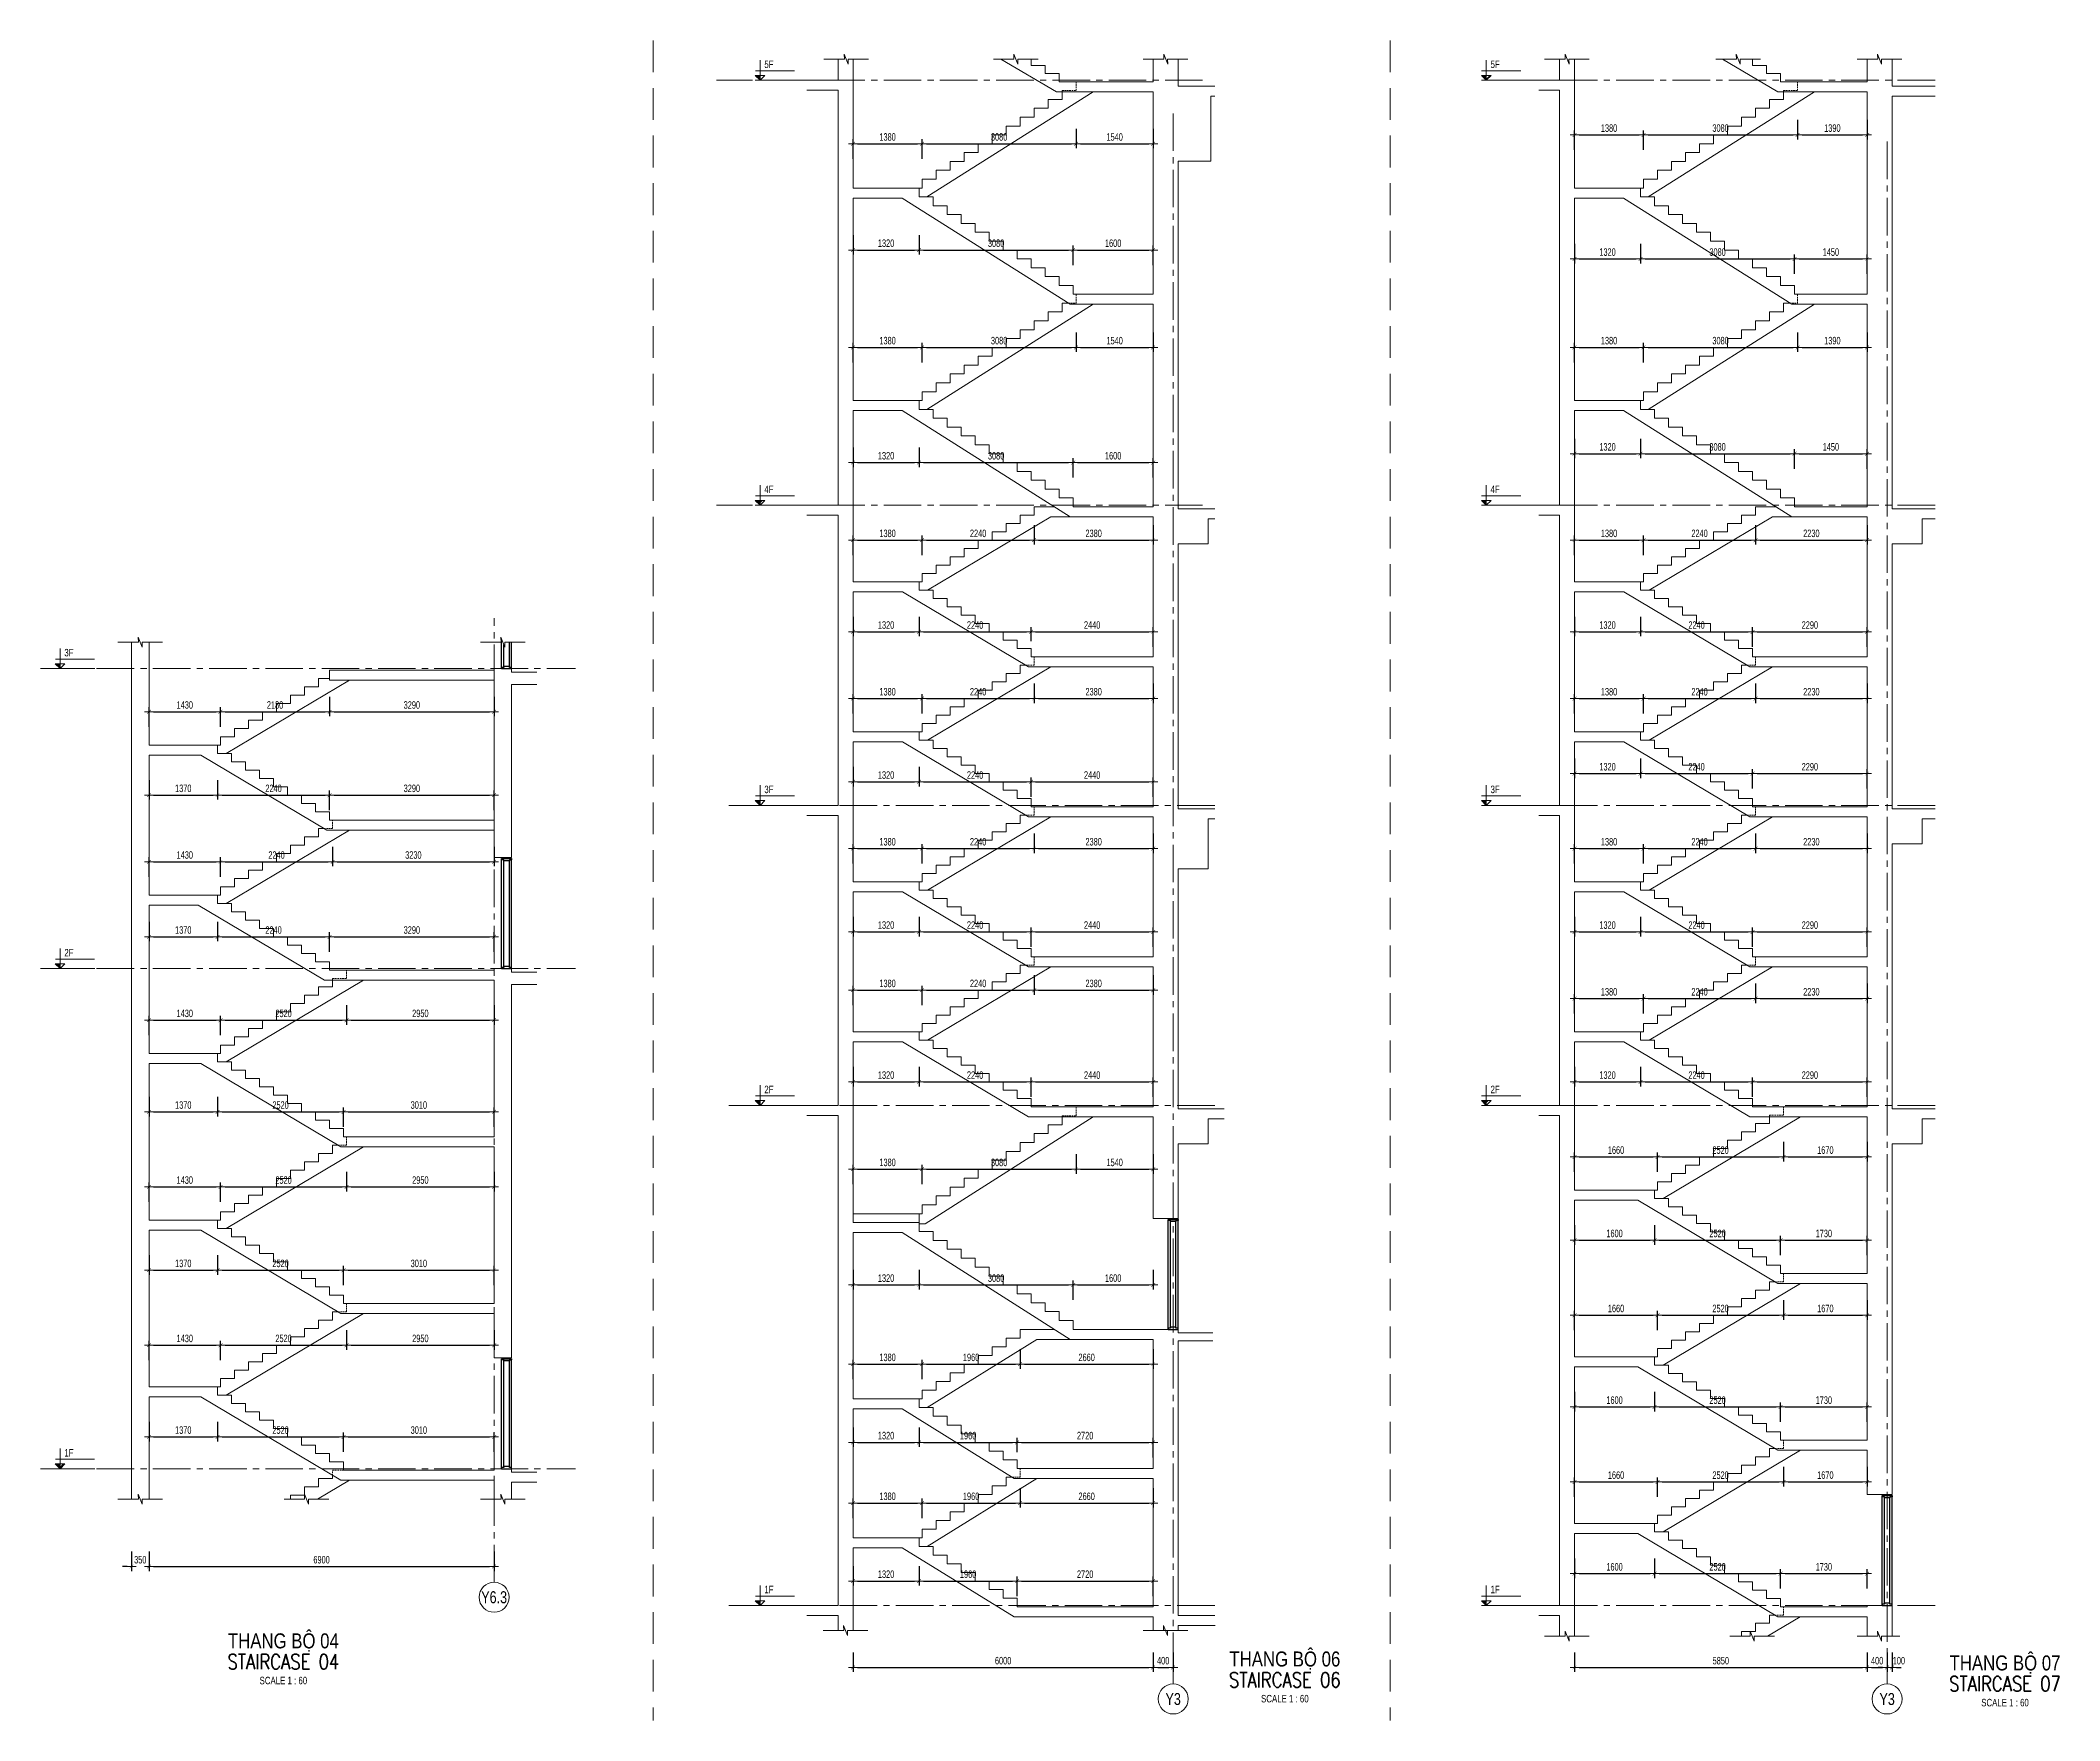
# Model space of a CAD drawing. Header units: millimetres. Extents: x -179076 to 254975, y -18667 to 296191.
# Drawn here: x 62332 to 102702, y 161452 to 195052 of the extents above; entities that cross this region are included whole.
import ezdxf
from ezdxf.enums import TextEntityAlignment as Align

# ---------------------------------------------------------------- set-up
doc = ezdxf.new("R2010")
doc.units = ezdxf.units.MM
doc.linetypes.add('CENTER2', pattern=[1.125, 0.75, -0.125, 0.125, -0.125])
doc.linetypes.add('HIDDEN2', pattern=[4.7625, 3.175, -1.5875])
doc.layers.get('Defpoints').update_dxf_attribs({"color": 151, "lineweight": 9})
doc.layers.add('A-DOOR', color=4, linetype='Continuous')
doc.layers.add('DOOR', color=4, linetype='Continuous')
for name, color, linetype, lineweight in [('NDC_S_ANNO', 7, 'Continuous', 20), ('NDC_S_AXIS', 5, 'CENTER2', 13), ('NDC_S_CONTINUOUS', 3, 'Continuous', 20), ('NDC_S_DIM', 1, 'Continuous', 15), ('NDC_S_ENG TITLE', 3, 'Continuous', 20), ('NDC_S_HIDDEN', 8, 'HIDDEN2', 13), ('NDC_S_SLAB', 2, 'Continuous', 20), ('NDC_S_SYMBOL', 1, 'Continuous', 15), ('NDC_S_TEXT SYMBOL', 7, 'Continuous', 20), ('NDC_S_VN TEXT', 7, 'Continuous', 20), ('NDC_S_VN TITLE', 6, 'Continuous', 35)]:
    doc.layers.add(name, color=color, linetype=linetype, lineweight=lineweight)
doc.styles.add('NDC_ANNO', font='', dxfattribs={"width": 0.8})
doc.styles.add('NDC_DIM', font='', dxfattribs={"width": 0.75})
doc.styles.add('NDC_EN TXT', font='romans.shx', dxfattribs={"width": 0.8})
doc.styles.add('NDC_VIE TXT', font='arial.ttf', dxfattribs={"width": 0.8})
doc.styles.get('NDC_ANNO').set_extended_font_data('Dotum')
doc.styles.get('NDC_DIM').set_extended_font_data('Dotum')
doc.dimstyles.new('NDC_dim_60', dxfattribs={"dimscale": 60, "dimtxt": 2.5, "dimasz": 1.5, "dimexe": 1.5, "dimexo": 2.5, "dimgap": 1, "dimtad": 1, "dimdec": 0, "dimzin": 0, "dimdsep": 46, "dimtxsty": 'NDC_DIM', "dimblk": 'DIMMARK', "dimcen": 0.09, "dimdle": 1.2, "dimclrd": 1, "dimclre": 1, "dimclrt": 3, "dimadec": 0, "dimazin": 0, "dimtfac": 1, "dimtdec": 0, "dimtix": 1, "dimtofl": 0, "dimtmove": 0, "dimatfit": 3, "dimfxl": 5, "dimfxlon": 1, "dimtolj": 1, "dimtzin": 0, "dimarcsym": 0})

msp = doc.modelspace()

# ---------------------------------------------------------------- blocks, each defined once
blk = doc.blocks.new('X-SECTION-2$0$X-SEC-DOO2')
at = {"layer": 'A-DOOR'}
for p, q in [((41976, 101972), (41976, 104172)), ((42176, 101972), (42176, 104172)), ((42021, 102017), (42021, 104127)), ((42131, 102017), (42131, 104127))]:
    blk.add_line(p, q, dxfattribs=at)
for points in [[(41976, 104172), (41976, 104147), (42021, 104147), (42021, 104127), (42131, 104127), (42131, 104147), (42176, 104147), (42176, 104172)], [(41976, 101972), (41976, 101997), (42021, 101997), (42021, 102017), (42131, 102017), (42131, 101997), (42176, 101997), (42176, 101972)]]:
    blk.add_lwpolyline(points, close=True, dxfattribs=at)
at = {"layer": 'Defpoints'}
blk.add_line((41976, 104192), (42176, 104192), dxfattribs=at)
blk = doc.blocks.new('*U187')
at = {"layer": 'NDC_S_SYMBOL'}
blk.add_line((0, 5), (0, 9), dxfattribs=at)
blk.add_circle((0, 0), 5, dxfattribs=at)
at = {"layer": 'NDC_S_TEXT SYMBOL', "color": 7, "style": 'NDC_ANNO', "width": 0.8}
blk.add_attdef('GRID', text='', height=4, dxfattribs=at).set_placement((0, 0), align=Align.MIDDLE)
blk = doc.blocks.new('kata_block_CT')
at = {"layer": 'NDC_S_ANNO'}
blk.add_hatch(color=3, dxfattribs=at).paths.add_polyline_path([(0, 1.6), (-1.61, 1.6), (0, 0)])
at = {"layer": 'NDC_S_ANNO', "ltscale": 50}
h = blk.add_hatch(dxfattribs=at)
h.set_pattern_fill('ANSI31', color=256, scale=1.406, style=0)
h.paths.add_polyline_path([(0, 1.6), (0, 0), (1.61, 1.6)])
for p, q in [((11.56, 0), (-1.64, 0)), ((-1.59, 3.14), (11.47, 3.14))]:
    blk.add_line(p, q, dxfattribs=at)
at = {"layer": 'NDC_S_ANNO', "color": 8, "ltscale": 50}
blk.add_lwpolyline([(0, 0), (-1.61, 1.6), (0, 1.6)], dxfattribs=at)
at = {"layer": 'NDC_S_ANNO', "ltscale": 50}
for points in [[(0, 0), (-1.61, 1.6), (0, 1.6)], [(0, 6.69), (0, 0)], [(0, 0), (1.61, 1.6), (0, 1.6)]]:
    blk.add_lwpolyline(points, dxfattribs=at)
at = {"layer": 'NDC_S_TEXT SYMBOL', "color": 3, "style": 'NDC_ANNO', "width": 0.8}
blk.add_attdef('CT', (1.41, 4.07), '', height=2.5, dxfattribs=at)
blk = doc.blocks.new('Drawing name_symbol')
at = {"layer": 'NDC_S_ENG TITLE', "style": 'NDC_EN TXT', "width": 0.8}
blk.add_attdef('SECTDET1', text='', height=5, dxfattribs=at).set_placement((0, 1.01), align=Align.CENTER)
at = {"layer": 'NDC_S_TEXT SYMBOL', "lineweight": 25, "style": 'NDC_ANNO', "width": 0.8}
blk.add_attdef('SSCALE', text='', height=2.5, dxfattribs=at).set_placement((0, -4), align=Align.CENTER)
at = {"layer": 'NDC_S_VN TITLE', "style": 'NDC_VIE TXT', "width": 0.8}
blk.add_attdef('SECTDET2', text='', height=5, dxfattribs=at).set_placement((0, 7.97), align=Align.CENTER)
blk = doc.blocks.new('DIMMARK')
at = {"layer": 'NDC_S_DIM', "color": 1}
blk.add_line((-1.5, 0), (1, 0), dxfattribs=at)
at = {"layer": 'NDC_S_DIM', "color": 2, "const_width": 0.1}
blk.add_lwpolyline([(-0.42, -0.42), (0.42, 0.42)], dxfattribs=at)
blk = doc.blocks.new('*D2323')
at = {"layer": 'Defpoints', "color": 0, "transparency": 16777216}
for p in [(64504, 168126), (65874, 168126), (65874, 167126)]:
    blk.add_point(p, dxfattribs=at)
at = {"layer": 'NDC_S_DIM', "color": 1, "lineweight": -2, "transparency": 16777216}
for p, q in [((64504, 167426), (64504, 167036)), ((65874, 167426), (65874, 167036)), ((64594, 167126), (65784, 167126))]:
    blk.add_line(p, q, dxfattribs=at)
at = {"layer": 'NDC_S_DIM', "color": 1, "lineweight": -2, "transparency": 16777216, "xscale": 90, "yscale": 90, "zscale": 90, "rotation": 180}
blk.add_blockref('DIMMARK', (64504, 167126), dxfattribs=at)
at = {"layer": 'NDC_S_DIM', "color": 1, "lineweight": -2, "transparency": 16777216, "xscale": 90, "yscale": 90, "zscale": 90}
blk.add_blockref('DIMMARK', (65874, 167126), dxfattribs=at)
at = {"layer": 'NDC_S_DIM', "color": 3, "transparency": 16777216, "insert": (65189, 167261), "char_height": 150, "attachment_point": 5, "style": 'NDC_DIM'}
blk.add_mtext('\\A1;1370', dxfattribs=at)
blk = doc.blocks.new('*D2324')
at = {"layer": 'Defpoints', "color": 0, "transparency": 16777216}
for p in [(65874, 168126), (68394, 167126), (68394, 166459)]:
    blk.add_point(p, dxfattribs=at)
at = {"layer": 'NDC_S_DIM', "color": 1, "lineweight": -2, "transparency": 16777216}
for p, q in [((65874, 167426), (65874, 167036)), ((68394, 166826), (68394, 167216)), ((65964, 167126), (68304, 167126))]:
    blk.add_line(p, q, dxfattribs=at)
at = {"layer": 'NDC_S_DIM', "color": 1, "lineweight": -2, "transparency": 16777216, "xscale": 90, "yscale": 90, "zscale": 90, "rotation": 180}
blk.add_blockref('DIMMARK', (65874, 167126), dxfattribs=at)
at = {"layer": 'NDC_S_DIM', "color": 1, "lineweight": -2, "transparency": 16777216, "xscale": 90, "yscale": 90, "zscale": 90}
blk.add_blockref('DIMMARK', (68394, 167126), dxfattribs=at)
at = {"layer": 'NDC_S_DIM', "color": 3, "transparency": 16777216, "insert": (67134, 167261), "char_height": 150, "attachment_point": 5, "style": 'NDC_DIM'}
blk.add_mtext('\\A1;2520', dxfattribs=at)
blk = doc.blocks.new('*D2325')
at = {"layer": 'Defpoints', "color": 0, "transparency": 16777216}
for p in [(71404, 167126), (68394, 166459), (71404, 166459)]:
    blk.add_point(p, dxfattribs=at)
at = {"layer": 'NDC_S_DIM', "color": 1, "lineweight": -2, "transparency": 16777216}
for p, q in [((68394, 166826), (68394, 167216)), ((71404, 166826), (71404, 167216)), ((68484, 167126), (71314, 167126))]:
    blk.add_line(p, q, dxfattribs=at)
at = {"layer": 'NDC_S_DIM', "color": 1, "lineweight": -2, "transparency": 16777216, "xscale": 90, "yscale": 90, "zscale": 90, "rotation": 180}
blk.add_blockref('DIMMARK', (68394, 167126), dxfattribs=at)
at = {"layer": 'NDC_S_DIM', "color": 1, "lineweight": -2, "transparency": 16777216, "xscale": 90, "yscale": 90, "zscale": 90}
blk.add_blockref('DIMMARK', (71404, 167126), dxfattribs=at)
at = {"layer": 'NDC_S_DIM', "color": 3, "transparency": 16777216, "insert": (69899, 167261), "char_height": 150, "attachment_point": 5, "style": 'NDC_DIM'}
blk.add_mtext('\\A1;3010', dxfattribs=at)
blk = doc.blocks.new('*D2326')
at = {"layer": 'Defpoints', "color": 0, "transparency": 16777216}
for p in [(65934, 168959), (64504, 168126), (65934, 168126)]:
    blk.add_point(p, dxfattribs=at)
at = {"layer": 'NDC_S_DIM', "color": 1, "lineweight": -2, "transparency": 16777216}
for p, q in [((64504, 168659), (64504, 169049)), ((64594, 168959), (65844, 168959)), ((65934, 168659), (65934, 169049))]:
    blk.add_line(p, q, dxfattribs=at)
at = {"layer": 'NDC_S_DIM', "color": 1, "lineweight": -2, "transparency": 16777216, "xscale": 90, "yscale": 90, "zscale": 90, "rotation": 180}
blk.add_blockref('DIMMARK', (64504, 168959), dxfattribs=at)
at = {"layer": 'NDC_S_DIM', "color": 1, "lineweight": -2, "transparency": 16777216, "xscale": 90, "yscale": 90, "zscale": 90}
blk.add_blockref('DIMMARK', (65934, 168959), dxfattribs=at)
at = {"layer": 'NDC_S_DIM', "color": 3, "transparency": 16777216, "insert": (65219, 169094), "char_height": 150, "attachment_point": 5, "style": 'NDC_DIM'}
blk.add_mtext('\\A1;1430', dxfattribs=at)
blk = doc.blocks.new('*D2327')
at = {"layer": 'Defpoints', "color": 0, "transparency": 16777216}
for p in [(68454, 169626), (68454, 168959), (65934, 168126)]:
    blk.add_point(p, dxfattribs=at)
at = {"layer": 'NDC_S_DIM', "color": 1, "lineweight": -2, "transparency": 16777216}
for p, q in [((68454, 169259), (68454, 168869)), ((65934, 168659), (65934, 169049)), ((66024, 168959), (68364, 168959))]:
    blk.add_line(p, q, dxfattribs=at)
at = {"layer": 'NDC_S_DIM', "color": 1, "lineweight": -2, "transparency": 16777216, "xscale": 90, "yscale": 90, "zscale": 90, "rotation": 180}
blk.add_blockref('DIMMARK', (65934, 168959), dxfattribs=at)
at = {"layer": 'NDC_S_DIM', "color": 1, "lineweight": -2, "transparency": 16777216, "xscale": 90, "yscale": 90, "zscale": 90}
blk.add_blockref('DIMMARK', (68454, 168959), dxfattribs=at)
at = {"layer": 'NDC_S_DIM', "color": 3, "transparency": 16777216, "insert": (67194, 169094), "char_height": 150, "attachment_point": 5, "style": 'NDC_DIM'}
blk.add_mtext('\\A1;2520', dxfattribs=at)
blk = doc.blocks.new('*D2328')
at = {"layer": 'Defpoints', "color": 0, "transparency": 16777216}
for p in [(68454, 169626), (71404, 169593), (71404, 168959)]:
    blk.add_point(p, dxfattribs=at)
at = {"layer": 'NDC_S_DIM', "color": 1, "lineweight": -2, "transparency": 16777216}
for p, q in [((68454, 169259), (68454, 168869)), ((71404, 169259), (71404, 168869)), ((68544, 168959), (71314, 168959))]:
    blk.add_line(p, q, dxfattribs=at)
at = {"layer": 'NDC_S_DIM', "color": 1, "lineweight": -2, "transparency": 16777216, "xscale": 90, "yscale": 90, "zscale": 90, "rotation": 180}
blk.add_blockref('DIMMARK', (68454, 168959), dxfattribs=at)
at = {"layer": 'NDC_S_DIM', "color": 1, "lineweight": -2, "transparency": 16777216, "xscale": 90, "yscale": 90, "zscale": 90}
blk.add_blockref('DIMMARK', (71404, 168959), dxfattribs=at)
at = {"layer": 'NDC_S_DIM', "color": 3, "transparency": 16777216, "insert": (69929, 169094), "char_height": 150, "attachment_point": 5, "style": 'NDC_DIM'}
blk.add_mtext('\\A1;2950', dxfattribs=at)
blk = doc.blocks.new('*D2329')
at = {"layer": 'Defpoints', "color": 0, "transparency": 16777216}
for p in [(64504, 171459), (65874, 171459), (65874, 170459)]:
    blk.add_point(p, dxfattribs=at)
at = {"layer": 'NDC_S_DIM', "color": 1, "lineweight": -2, "transparency": 16777216}
for p, q in [((64504, 170759), (64504, 170369)), ((64594, 170459), (65784, 170459)), ((65874, 170759), (65874, 170369))]:
    blk.add_line(p, q, dxfattribs=at)
at = {"layer": 'NDC_S_DIM', "color": 1, "lineweight": -2, "transparency": 16777216, "xscale": 90, "yscale": 90, "zscale": 90, "rotation": 180}
blk.add_blockref('DIMMARK', (64504, 170459), dxfattribs=at)
at = {"layer": 'NDC_S_DIM', "color": 1, "lineweight": -2, "transparency": 16777216, "xscale": 90, "yscale": 90, "zscale": 90}
blk.add_blockref('DIMMARK', (65874, 170459), dxfattribs=at)
at = {"layer": 'NDC_S_DIM', "color": 3, "transparency": 16777216, "insert": (65189, 170594), "char_height": 150, "attachment_point": 5, "style": 'NDC_DIM'}
blk.add_mtext('\\A1;1370', dxfattribs=at)
blk = doc.blocks.new('*D2330')
at = {"layer": 'Defpoints', "color": 0, "transparency": 16777216}
for p in [(65874, 171459), (68394, 170459), (68394, 169793)]:
    blk.add_point(p, dxfattribs=at)
at = {"layer": 'NDC_S_DIM', "color": 1, "lineweight": -2, "transparency": 16777216}
for p, q in [((65874, 170759), (65874, 170369)), ((65964, 170459), (68304, 170459)), ((68394, 170159), (68394, 170549))]:
    blk.add_line(p, q, dxfattribs=at)
at = {"layer": 'NDC_S_DIM', "color": 1, "lineweight": -2, "transparency": 16777216, "xscale": 90, "yscale": 90, "zscale": 90, "rotation": 180}
blk.add_blockref('DIMMARK', (65874, 170459), dxfattribs=at)
at = {"layer": 'NDC_S_DIM', "color": 1, "lineweight": -2, "transparency": 16777216, "xscale": 90, "yscale": 90, "zscale": 90}
blk.add_blockref('DIMMARK', (68394, 170459), dxfattribs=at)
at = {"layer": 'NDC_S_DIM', "color": 3, "transparency": 16777216, "insert": (67134, 170594), "char_height": 150, "attachment_point": 5, "style": 'NDC_DIM'}
blk.add_mtext('\\A1;2520', dxfattribs=at)
blk = doc.blocks.new('*D2331')
at = {"layer": 'Defpoints', "color": 0, "transparency": 16777216}
for p in [(71404, 170459), (68394, 169793), (71404, 169793)]:
    blk.add_point(p, dxfattribs=at)
at = {"layer": 'NDC_S_DIM', "color": 1, "lineweight": -2, "transparency": 16777216}
for p, q in [((68394, 170159), (68394, 170549)), ((68484, 170459), (71314, 170459)), ((71404, 170159), (71404, 170549))]:
    blk.add_line(p, q, dxfattribs=at)
at = {"layer": 'NDC_S_DIM', "color": 1, "lineweight": -2, "transparency": 16777216, "xscale": 90, "yscale": 90, "zscale": 90, "rotation": 180}
blk.add_blockref('DIMMARK', (68394, 170459), dxfattribs=at)
at = {"layer": 'NDC_S_DIM', "color": 1, "lineweight": -2, "transparency": 16777216, "xscale": 90, "yscale": 90, "zscale": 90}
blk.add_blockref('DIMMARK', (71404, 170459), dxfattribs=at)
at = {"layer": 'NDC_S_DIM', "color": 3, "transparency": 16777216, "insert": (69899, 170594), "char_height": 150, "attachment_point": 5, "style": 'NDC_DIM'}
blk.add_mtext('\\A1;3010', dxfattribs=at)
blk = doc.blocks.new('*D2332')
at = {"layer": 'Defpoints', "color": 0, "transparency": 16777216}
for p in [(65934, 172126), (64504, 171459), (65934, 171459)]:
    blk.add_point(p, dxfattribs=at)
at = {"layer": 'NDC_S_DIM', "color": 1, "lineweight": -2, "transparency": 16777216}
for p, q in [((64504, 171826), (64504, 172216)), ((64594, 172126), (65844, 172126)), ((65934, 171826), (65934, 172216))]:
    blk.add_line(p, q, dxfattribs=at)
at = {"layer": 'NDC_S_DIM', "color": 1, "lineweight": -2, "transparency": 16777216, "xscale": 90, "yscale": 90, "zscale": 90, "rotation": 180}
blk.add_blockref('DIMMARK', (64504, 172126), dxfattribs=at)
at = {"layer": 'NDC_S_DIM', "color": 1, "lineweight": -2, "transparency": 16777216, "xscale": 90, "yscale": 90, "zscale": 90}
blk.add_blockref('DIMMARK', (65934, 172126), dxfattribs=at)
at = {"layer": 'NDC_S_DIM', "color": 3, "transparency": 16777216, "insert": (65219, 172261), "char_height": 150, "attachment_point": 5, "style": 'NDC_DIM'}
blk.add_mtext('\\A1;1430', dxfattribs=at)
blk = doc.blocks.new('*D2333')
at = {"layer": 'Defpoints', "color": 0, "transparency": 16777216}
for p in [(68454, 172959), (68454, 172126), (65934, 171459)]:
    blk.add_point(p, dxfattribs=at)
at = {"layer": 'NDC_S_DIM', "color": 1, "lineweight": -2, "transparency": 16777216}
for p, q in [((68454, 172426), (68454, 172036)), ((65934, 171826), (65934, 172216)), ((66024, 172126), (68364, 172126))]:
    blk.add_line(p, q, dxfattribs=at)
at = {"layer": 'NDC_S_DIM', "color": 1, "lineweight": -2, "transparency": 16777216, "xscale": 90, "yscale": 90, "zscale": 90, "rotation": 180}
blk.add_blockref('DIMMARK', (65934, 172126), dxfattribs=at)
at = {"layer": 'NDC_S_DIM', "color": 1, "lineweight": -2, "transparency": 16777216, "xscale": 90, "yscale": 90, "zscale": 90}
blk.add_blockref('DIMMARK', (68454, 172126), dxfattribs=at)
at = {"layer": 'NDC_S_DIM', "color": 3, "transparency": 16777216, "insert": (67194, 172261), "char_height": 150, "attachment_point": 5, "style": 'NDC_DIM'}
blk.add_mtext('\\A1;2520', dxfattribs=at)
blk = doc.blocks.new('*D2304')
at = {"layer": 'Defpoints', "color": 0, "transparency": 16777216}
for p in [(68454, 172959), (71404, 172926), (71404, 172126)]:
    blk.add_point(p, dxfattribs=at)
at = {"layer": 'NDC_S_DIM', "color": 1, "lineweight": -2, "transparency": 16777216}
for p, q in [((68454, 172426), (68454, 172036)), ((71404, 172426), (71404, 172036)), ((68544, 172126), (71314, 172126))]:
    blk.add_line(p, q, dxfattribs=at)
at = {"layer": 'NDC_S_DIM', "color": 1, "lineweight": -2, "transparency": 16777216, "xscale": 90, "yscale": 90, "zscale": 90, "rotation": 180}
blk.add_blockref('DIMMARK', (68454, 172126), dxfattribs=at)
at = {"layer": 'NDC_S_DIM', "color": 1, "lineweight": -2, "transparency": 16777216, "xscale": 90, "yscale": 90, "zscale": 90}
blk.add_blockref('DIMMARK', (71404, 172126), dxfattribs=at)
at = {"layer": 'NDC_S_DIM', "color": 3, "transparency": 16777216, "insert": (69929, 172261), "char_height": 150, "attachment_point": 5, "style": 'NDC_DIM'}
blk.add_mtext('\\A1;2950', dxfattribs=at)
blk = doc.blocks.new('*D2305')
at = {"layer": 'Defpoints', "color": 0, "transparency": 16777216}
for p in [(64504, 174793), (65874, 174793), (65874, 173626)]:
    blk.add_point(p, dxfattribs=at)
at = {"layer": 'NDC_S_DIM', "color": 1, "lineweight": -2, "transparency": 16777216}
for p, q in [((64504, 173926), (64504, 173536)), ((64594, 173626), (65784, 173626)), ((65874, 173926), (65874, 173536))]:
    blk.add_line(p, q, dxfattribs=at)
at = {"layer": 'NDC_S_DIM', "color": 1, "lineweight": -2, "transparency": 16777216, "xscale": 90, "yscale": 90, "zscale": 90, "rotation": 180}
blk.add_blockref('DIMMARK', (64504, 173626), dxfattribs=at)
at = {"layer": 'NDC_S_DIM', "color": 1, "lineweight": -2, "transparency": 16777216, "xscale": 90, "yscale": 90, "zscale": 90}
blk.add_blockref('DIMMARK', (65874, 173626), dxfattribs=at)
at = {"layer": 'NDC_S_DIM', "color": 3, "transparency": 16777216, "insert": (65189, 173761), "char_height": 150, "attachment_point": 5, "style": 'NDC_DIM'}
blk.add_mtext('\\A1;1370', dxfattribs=at)
blk = doc.blocks.new('*D2306')
at = {"layer": 'Defpoints', "color": 0, "transparency": 16777216}
for p in [(65874, 174793), (68394, 173626), (68394, 173126)]:
    blk.add_point(p, dxfattribs=at)
at = {"layer": 'NDC_S_DIM', "color": 1, "lineweight": -2, "transparency": 16777216}
for p, q in [((65874, 173926), (65874, 173536)), ((65964, 173626), (68304, 173626)), ((68394, 173326), (68394, 173716))]:
    blk.add_line(p, q, dxfattribs=at)
at = {"layer": 'NDC_S_DIM', "color": 1, "lineweight": -2, "transparency": 16777216, "xscale": 90, "yscale": 90, "zscale": 90, "rotation": 180}
blk.add_blockref('DIMMARK', (65874, 173626), dxfattribs=at)
at = {"layer": 'NDC_S_DIM', "color": 1, "lineweight": -2, "transparency": 16777216, "xscale": 90, "yscale": 90, "zscale": 90}
blk.add_blockref('DIMMARK', (68394, 173626), dxfattribs=at)
at = {"layer": 'NDC_S_DIM', "color": 3, "transparency": 16777216, "insert": (67134, 173761), "char_height": 150, "attachment_point": 5, "style": 'NDC_DIM'}
blk.add_mtext('\\A1;2520', dxfattribs=at)
blk = doc.blocks.new('*D2307')
at = {"layer": 'Defpoints', "color": 0, "transparency": 16777216}
for p in [(71404, 173626), (68394, 173126), (71404, 173126)]:
    blk.add_point(p, dxfattribs=at)
at = {"layer": 'NDC_S_DIM', "color": 1, "lineweight": -2, "transparency": 16777216}
for p, q in [((68394, 173326), (68394, 173716)), ((68484, 173626), (71314, 173626)), ((71404, 173326), (71404, 173716))]:
    blk.add_line(p, q, dxfattribs=at)
at = {"layer": 'NDC_S_DIM', "color": 1, "lineweight": -2, "transparency": 16777216, "xscale": 90, "yscale": 90, "zscale": 90, "rotation": 180}
blk.add_blockref('DIMMARK', (68394, 173626), dxfattribs=at)
at = {"layer": 'NDC_S_DIM', "color": 1, "lineweight": -2, "transparency": 16777216, "xscale": 90, "yscale": 90, "zscale": 90}
blk.add_blockref('DIMMARK', (71404, 173626), dxfattribs=at)
at = {"layer": 'NDC_S_DIM', "color": 3, "transparency": 16777216, "insert": (69899, 173761), "char_height": 150, "attachment_point": 5, "style": 'NDC_DIM'}
blk.add_mtext('\\A1;3010', dxfattribs=at)
blk = doc.blocks.new('*D2308')
at = {"layer": 'Defpoints', "color": 0, "transparency": 16777216}
for p in [(65934, 175459), (64504, 174793), (65934, 174793)]:
    blk.add_point(p, dxfattribs=at)
at = {"layer": 'NDC_S_DIM', "color": 1, "lineweight": -2, "transparency": 16777216}
for p, q in [((64504, 175159), (64504, 175549)), ((64594, 175459), (65844, 175459)), ((65934, 175159), (65934, 175549))]:
    blk.add_line(p, q, dxfattribs=at)
at = {"layer": 'NDC_S_DIM', "color": 1, "lineweight": -2, "transparency": 16777216, "xscale": 90, "yscale": 90, "zscale": 90, "rotation": 180}
blk.add_blockref('DIMMARK', (64504, 175459), dxfattribs=at)
at = {"layer": 'NDC_S_DIM', "color": 1, "lineweight": -2, "transparency": 16777216, "xscale": 90, "yscale": 90, "zscale": 90}
blk.add_blockref('DIMMARK', (65934, 175459), dxfattribs=at)
at = {"layer": 'NDC_S_DIM', "color": 3, "transparency": 16777216, "insert": (65219, 175594), "char_height": 150, "attachment_point": 5, "style": 'NDC_DIM'}
blk.add_mtext('\\A1;1430', dxfattribs=at)
blk = doc.blocks.new('*D2309')
at = {"layer": 'Defpoints', "color": 0, "transparency": 16777216}
for p in [(68454, 176293), (68454, 175459), (65934, 174793)]:
    blk.add_point(p, dxfattribs=at)
at = {"layer": 'NDC_S_DIM', "color": 1, "lineweight": -2, "transparency": 16777216}
for p, q in [((68454, 175759), (68454, 175369)), ((65934, 175159), (65934, 175549)), ((66024, 175459), (68364, 175459))]:
    blk.add_line(p, q, dxfattribs=at)
at = {"layer": 'NDC_S_DIM', "color": 1, "lineweight": -2, "transparency": 16777216, "xscale": 90, "yscale": 90, "zscale": 90, "rotation": 180}
blk.add_blockref('DIMMARK', (65934, 175459), dxfattribs=at)
at = {"layer": 'NDC_S_DIM', "color": 1, "lineweight": -2, "transparency": 16777216, "xscale": 90, "yscale": 90, "zscale": 90}
blk.add_blockref('DIMMARK', (68454, 175459), dxfattribs=at)
at = {"layer": 'NDC_S_DIM', "color": 3, "transparency": 16777216, "insert": (67194, 175594), "char_height": 150, "attachment_point": 5, "style": 'NDC_DIM'}
blk.add_mtext('\\A1;2520', dxfattribs=at)
blk = doc.blocks.new('*D2310')
at = {"layer": 'Defpoints', "color": 0, "transparency": 16777216}
for p in [(68454, 176293), (71404, 176259), (71404, 175459)]:
    blk.add_point(p, dxfattribs=at)
at = {"layer": 'NDC_S_DIM', "color": 1, "lineweight": -2, "transparency": 16777216}
for p, q in [((68454, 175759), (68454, 175369)), ((71404, 175759), (71404, 175369)), ((68544, 175459), (71314, 175459))]:
    blk.add_line(p, q, dxfattribs=at)
at = {"layer": 'NDC_S_DIM', "color": 1, "lineweight": -2, "transparency": 16777216, "xscale": 90, "yscale": 90, "zscale": 90, "rotation": 180}
blk.add_blockref('DIMMARK', (68454, 175459), dxfattribs=at)
at = {"layer": 'NDC_S_DIM', "color": 1, "lineweight": -2, "transparency": 16777216, "xscale": 90, "yscale": 90, "zscale": 90}
blk.add_blockref('DIMMARK', (71404, 175459), dxfattribs=at)
at = {"layer": 'NDC_S_DIM', "color": 3, "transparency": 16777216, "insert": (69929, 175594), "char_height": 150, "attachment_point": 5, "style": 'NDC_DIM'}
blk.add_mtext('\\A1;2950', dxfattribs=at)
blk = doc.blocks.new('*D2311')
at = {"layer": 'Defpoints', "color": 0, "transparency": 16777216}
for p in [(64504, 177959), (65874, 177959), (65874, 177126)]:
    blk.add_point(p, dxfattribs=at)
at = {"layer": 'NDC_S_DIM', "color": 1, "lineweight": -2, "transparency": 16777216}
for p, q in [((64504, 177426), (64504, 177036)), ((65874, 177426), (65874, 177036)), ((64594, 177126), (65784, 177126))]:
    blk.add_line(p, q, dxfattribs=at)
at = {"layer": 'NDC_S_DIM', "color": 1, "lineweight": -2, "transparency": 16777216, "xscale": 90, "yscale": 90, "zscale": 90, "rotation": 180}
blk.add_blockref('DIMMARK', (64504, 177126), dxfattribs=at)
at = {"layer": 'NDC_S_DIM', "color": 1, "lineweight": -2, "transparency": 16777216, "xscale": 90, "yscale": 90, "zscale": 90}
blk.add_blockref('DIMMARK', (65874, 177126), dxfattribs=at)
at = {"layer": 'NDC_S_DIM', "color": 3, "transparency": 16777216, "insert": (65189, 177261), "char_height": 150, "attachment_point": 5, "style": 'NDC_DIM'}
blk.add_mtext('\\A1;1370', dxfattribs=at)
blk = doc.blocks.new('*D2312')
at = {"layer": 'Defpoints', "color": 0, "transparency": 16777216}
for p in [(65874, 177959), (68114, 177126), (68114, 176459)]:
    blk.add_point(p, dxfattribs=at)
at = {"layer": 'NDC_S_DIM', "color": 1, "lineweight": -2, "transparency": 16777216}
for p, q in [((65874, 177426), (65874, 177036)), ((65964, 177126), (68024, 177126)), ((68114, 176826), (68114, 177216))]:
    blk.add_line(p, q, dxfattribs=at)
at = {"layer": 'NDC_S_DIM', "color": 1, "lineweight": -2, "transparency": 16777216, "xscale": 90, "yscale": 90, "zscale": 90, "rotation": 180}
blk.add_blockref('DIMMARK', (65874, 177126), dxfattribs=at)
at = {"layer": 'NDC_S_DIM', "color": 1, "lineweight": -2, "transparency": 16777216, "xscale": 90, "yscale": 90, "zscale": 90}
blk.add_blockref('DIMMARK', (68114, 177126), dxfattribs=at)
at = {"layer": 'NDC_S_DIM', "color": 3, "transparency": 16777216, "insert": (66994, 177261), "char_height": 150, "attachment_point": 5, "style": 'NDC_DIM'}
blk.add_mtext('\\A1;2240', dxfattribs=at)
blk = doc.blocks.new('*D2313')
at = {"layer": 'Defpoints', "color": 0, "transparency": 16777216}
for p in [(71404, 177126), (68114, 176459), (71404, 176459)]:
    blk.add_point(p, dxfattribs=at)
at = {"layer": 'NDC_S_DIM', "color": 1, "lineweight": -2, "transparency": 16777216}
for p, q in [((68114, 176826), (68114, 177216)), ((68204, 177126), (71314, 177126)), ((71404, 176826), (71404, 177216))]:
    blk.add_line(p, q, dxfattribs=at)
at = {"layer": 'NDC_S_DIM', "color": 1, "lineweight": -2, "transparency": 16777216, "xscale": 90, "yscale": 90, "zscale": 90, "rotation": 180}
blk.add_blockref('DIMMARK', (68114, 177126), dxfattribs=at)
at = {"layer": 'NDC_S_DIM', "color": 1, "lineweight": -2, "transparency": 16777216, "xscale": 90, "yscale": 90, "zscale": 90}
blk.add_blockref('DIMMARK', (71404, 177126), dxfattribs=at)
at = {"layer": 'NDC_S_DIM', "color": 3, "transparency": 16777216, "insert": (69759, 177261), "char_height": 150, "attachment_point": 5, "style": 'NDC_DIM'}
blk.add_mtext('\\A1;3290', dxfattribs=at)
blk = doc.blocks.new('*D2314')
at = {"layer": 'Defpoints', "color": 0, "transparency": 16777216}
for p in [(65934, 178626), (64504, 177959), (65934, 177959)]:
    blk.add_point(p, dxfattribs=at)
at = {"layer": 'NDC_S_DIM', "color": 1, "lineweight": -2, "transparency": 16777216}
for p, q in [((64504, 178326), (64504, 178716)), ((64594, 178626), (65844, 178626)), ((65934, 178326), (65934, 178716))]:
    blk.add_line(p, q, dxfattribs=at)
at = {"layer": 'NDC_S_DIM', "color": 1, "lineweight": -2, "transparency": 16777216, "xscale": 90, "yscale": 90, "zscale": 90, "rotation": 180}
blk.add_blockref('DIMMARK', (64504, 178626), dxfattribs=at)
at = {"layer": 'NDC_S_DIM', "color": 1, "lineweight": -2, "transparency": 16777216, "xscale": 90, "yscale": 90, "zscale": 90}
blk.add_blockref('DIMMARK', (65934, 178626), dxfattribs=at)
at = {"layer": 'NDC_S_DIM', "color": 3, "transparency": 16777216, "insert": (65219, 178761), "char_height": 150, "attachment_point": 5, "style": 'NDC_DIM'}
blk.add_mtext('\\A1;1430', dxfattribs=at)
blk = doc.blocks.new('*D2315')
at = {"layer": 'Defpoints', "color": 0, "transparency": 16777216}
for p in [(68174, 179293), (68174, 178626), (65934, 177959)]:
    blk.add_point(p, dxfattribs=at)
at = {"layer": 'NDC_S_DIM', "color": 1, "lineweight": -2, "transparency": 16777216}
for p, q in [((68174, 178926), (68174, 178536)), ((65934, 178326), (65934, 178716)), ((66024, 178626), (68084, 178626))]:
    blk.add_line(p, q, dxfattribs=at)
at = {"layer": 'NDC_S_DIM', "color": 1, "lineweight": -2, "transparency": 16777216, "xscale": 90, "yscale": 90, "zscale": 90, "rotation": 180}
blk.add_blockref('DIMMARK', (65934, 178626), dxfattribs=at)
at = {"layer": 'NDC_S_DIM', "color": 1, "lineweight": -2, "transparency": 16777216, "xscale": 90, "yscale": 90, "zscale": 90}
blk.add_blockref('DIMMARK', (68174, 178626), dxfattribs=at)
at = {"layer": 'NDC_S_DIM', "color": 3, "transparency": 16777216, "insert": (67054, 178761), "char_height": 150, "attachment_point": 5, "style": 'NDC_DIM'}
blk.add_mtext('\\A1;2240', dxfattribs=at)
blk = doc.blocks.new('*D2316')
at = {"layer": 'Defpoints', "color": 0, "transparency": 16777216}
for p in [(68174, 179293), (71404, 179259), (71404, 178626)]:
    blk.add_point(p, dxfattribs=at)
at = {"layer": 'NDC_S_DIM', "color": 1, "lineweight": -2, "transparency": 16777216}
for p, q in [((68174, 178926), (68174, 178536)), ((71404, 178926), (71404, 178536)), ((68264, 178626), (71314, 178626))]:
    blk.add_line(p, q, dxfattribs=at)
at = {"layer": 'NDC_S_DIM', "color": 1, "lineweight": -2, "transparency": 16777216, "xscale": 90, "yscale": 90, "zscale": 90, "rotation": 180}
blk.add_blockref('DIMMARK', (68174, 178626), dxfattribs=at)
at = {"layer": 'NDC_S_DIM', "color": 1, "lineweight": -2, "transparency": 16777216, "xscale": 90, "yscale": 90, "zscale": 90}
blk.add_blockref('DIMMARK', (71404, 178626), dxfattribs=at)
at = {"layer": 'NDC_S_DIM', "color": 3, "transparency": 16777216, "insert": (69789, 178761), "char_height": 150, "attachment_point": 5, "style": 'NDC_DIM'}
blk.add_mtext('\\A1;3230', dxfattribs=at)
blk = doc.blocks.new('*D2317')
at = {"layer": 'Defpoints', "color": 0, "transparency": 16777216}
for p in [(64504, 180959), (65874, 180959), (65874, 179959)]:
    blk.add_point(p, dxfattribs=at)
at = {"layer": 'NDC_S_DIM', "color": 1, "lineweight": -2, "transparency": 16777216}
for p, q in [((64504, 180259), (64504, 179869)), ((65874, 180259), (65874, 179869)), ((64594, 179959), (65784, 179959))]:
    blk.add_line(p, q, dxfattribs=at)
at = {"layer": 'NDC_S_DIM', "color": 1, "lineweight": -2, "transparency": 16777216, "xscale": 90, "yscale": 90, "zscale": 90, "rotation": 180}
blk.add_blockref('DIMMARK', (64504, 179959), dxfattribs=at)
at = {"layer": 'NDC_S_DIM', "color": 1, "lineweight": -2, "transparency": 16777216, "xscale": 90, "yscale": 90, "zscale": 90}
blk.add_blockref('DIMMARK', (65874, 179959), dxfattribs=at)
at = {"layer": 'NDC_S_DIM', "color": 3, "transparency": 16777216, "insert": (65189, 180094), "char_height": 150, "attachment_point": 5, "style": 'NDC_DIM'}
blk.add_mtext('\\A1;1370', dxfattribs=at)
blk = doc.blocks.new('*D2318')
at = {"layer": 'Defpoints', "color": 0, "transparency": 16777216}
for p in [(65874, 180959), (68114, 179959), (68114, 179459)]:
    blk.add_point(p, dxfattribs=at)
at = {"layer": 'NDC_S_DIM', "color": 1, "lineweight": -2, "transparency": 16777216}
for p, q in [((65874, 180259), (65874, 179869)), ((65964, 179959), (68024, 179959)), ((68114, 179659), (68114, 180049))]:
    blk.add_line(p, q, dxfattribs=at)
at = {"layer": 'NDC_S_DIM', "color": 1, "lineweight": -2, "transparency": 16777216, "xscale": 90, "yscale": 90, "zscale": 90, "rotation": 180}
blk.add_blockref('DIMMARK', (65874, 179959), dxfattribs=at)
at = {"layer": 'NDC_S_DIM', "color": 1, "lineweight": -2, "transparency": 16777216, "xscale": 90, "yscale": 90, "zscale": 90}
blk.add_blockref('DIMMARK', (68114, 179959), dxfattribs=at)
at = {"layer": 'NDC_S_DIM', "color": 3, "transparency": 16777216, "insert": (66994, 180094), "char_height": 150, "attachment_point": 5, "style": 'NDC_DIM'}
blk.add_mtext('\\A1;2240', dxfattribs=at)
blk = doc.blocks.new('*D2319')
at = {"layer": 'Defpoints', "color": 0, "transparency": 16777216}
for p in [(71404, 179959), (68114, 179459), (71404, 179459)]:
    blk.add_point(p, dxfattribs=at)
at = {"layer": 'NDC_S_DIM', "color": 1, "lineweight": -2, "transparency": 16777216}
for p, q in [((68114, 179659), (68114, 180049)), ((68204, 179959), (71314, 179959)), ((71404, 179659), (71404, 180049))]:
    blk.add_line(p, q, dxfattribs=at)
at = {"layer": 'NDC_S_DIM', "color": 1, "lineweight": -2, "transparency": 16777216, "xscale": 90, "yscale": 90, "zscale": 90, "rotation": 180}
blk.add_blockref('DIMMARK', (68114, 179959), dxfattribs=at)
at = {"layer": 'NDC_S_DIM', "color": 1, "lineweight": -2, "transparency": 16777216, "xscale": 90, "yscale": 90, "zscale": 90}
blk.add_blockref('DIMMARK', (71404, 179959), dxfattribs=at)
at = {"layer": 'NDC_S_DIM', "color": 3, "transparency": 16777216, "insert": (69759, 180094), "char_height": 150, "attachment_point": 5, "style": 'NDC_DIM'}
blk.add_mtext('\\A1;3290', dxfattribs=at)
blk = doc.blocks.new('*D2320')
at = {"layer": 'Defpoints', "color": 0, "transparency": 16777216}
for p in [(65934, 181626), (64504, 180959), (65934, 180959)]:
    blk.add_point(p, dxfattribs=at)
at = {"layer": 'NDC_S_DIM', "color": 1, "lineweight": -2, "transparency": 16777216}
for p, q in [((64504, 181326), (64504, 181716)), ((65934, 181326), (65934, 181716)), ((64594, 181626), (65844, 181626))]:
    blk.add_line(p, q, dxfattribs=at)
at = {"layer": 'NDC_S_DIM', "color": 1, "lineweight": -2, "transparency": 16777216, "xscale": 90, "yscale": 90, "zscale": 90, "rotation": 180}
blk.add_blockref('DIMMARK', (64504, 181626), dxfattribs=at)
at = {"layer": 'NDC_S_DIM', "color": 1, "lineweight": -2, "transparency": 16777216, "xscale": 90, "yscale": 90, "zscale": 90}
blk.add_blockref('DIMMARK', (65934, 181626), dxfattribs=at)
at = {"layer": 'NDC_S_DIM', "color": 3, "transparency": 16777216, "insert": (65219, 181761), "char_height": 150, "attachment_point": 5, "style": 'NDC_DIM'}
blk.add_mtext('\\A1;1430', dxfattribs=at)
blk = doc.blocks.new('*D2321')
at = {"layer": 'Defpoints', "color": 0, "transparency": 16777216}
for p in [(68114, 182259), (68114, 181626), (65934, 180959)]:
    blk.add_point(p, dxfattribs=at)
at = {"layer": 'NDC_S_DIM', "color": 1, "lineweight": -2, "transparency": 16777216}
for p, q in [((65934, 181326), (65934, 181716)), ((68114, 181926), (68114, 181536)), ((66024, 181626), (68024, 181626))]:
    blk.add_line(p, q, dxfattribs=at)
at = {"layer": 'NDC_S_DIM', "color": 1, "lineweight": -2, "transparency": 16777216, "xscale": 90, "yscale": 90, "zscale": 90, "rotation": 180}
blk.add_blockref('DIMMARK', (65934, 181626), dxfattribs=at)
at = {"layer": 'NDC_S_DIM', "color": 1, "lineweight": -2, "transparency": 16777216, "xscale": 90, "yscale": 90, "zscale": 90}
blk.add_blockref('DIMMARK', (68114, 181626), dxfattribs=at)
at = {"layer": 'NDC_S_DIM', "color": 3, "transparency": 16777216, "insert": (67024, 181761), "char_height": 150, "attachment_point": 5, "style": 'NDC_DIM'}
blk.add_mtext('\\A1;2180', dxfattribs=at)
blk = doc.blocks.new('*D2322')
at = {"layer": 'Defpoints', "color": 0, "transparency": 16777216}
for p in [(68114, 182259), (71404, 182259), (71404, 181626)]:
    blk.add_point(p, dxfattribs=at)
at = {"layer": 'NDC_S_DIM', "color": 1, "lineweight": -2, "transparency": 16777216}
for p, q in [((68114, 181926), (68114, 181536)), ((71404, 181926), (71404, 181536)), ((68204, 181626), (71314, 181626))]:
    blk.add_line(p, q, dxfattribs=at)
at = {"layer": 'NDC_S_DIM', "color": 1, "lineweight": -2, "transparency": 16777216, "xscale": 90, "yscale": 90, "zscale": 90, "rotation": 180}
blk.add_blockref('DIMMARK', (68114, 181626), dxfattribs=at)
at = {"layer": 'NDC_S_DIM', "color": 1, "lineweight": -2, "transparency": 16777216, "xscale": 90, "yscale": 90, "zscale": 90}
blk.add_blockref('DIMMARK', (71404, 181626), dxfattribs=at)
at = {"layer": 'NDC_S_DIM', "color": 3, "transparency": 16777216, "insert": (69759, 181761), "char_height": 150, "attachment_point": 5, "style": 'NDC_DIM'}
blk.add_mtext('\\A1;3290', dxfattribs=at)
blk = doc.blocks.new('*D2334')
at = {"layer": 'Defpoints', "color": 0, "transparency": 16777216}
for p in [(64504, 166259), (71404, 166259), (71404, 164534)]:
    blk.add_point(p, dxfattribs=at)
at = {"layer": 'NDC_S_DIM', "color": 1, "lineweight": -2, "transparency": 16777216}
for p, q in [((64504, 164834), (64504, 164444)), ((71404, 164834), (71404, 164444)), ((64594, 164534), (71314, 164534))]:
    blk.add_line(p, q, dxfattribs=at)
at = {"layer": 'NDC_S_DIM', "color": 1, "lineweight": -2, "transparency": 16777216, "xscale": 90, "yscale": 90, "zscale": 90, "rotation": 180}
blk.add_blockref('DIMMARK', (64504, 164534), dxfattribs=at)
at = {"layer": 'NDC_S_DIM', "color": 1, "lineweight": -2, "transparency": 16777216, "xscale": 90, "yscale": 90, "zscale": 90}
blk.add_blockref('DIMMARK', (71404, 164534), dxfattribs=at)
at = {"layer": 'NDC_S_DIM', "color": 3, "transparency": 16777216, "insert": (67954, 164669), "char_height": 150, "attachment_point": 5, "style": 'NDC_DIM'}
blk.add_mtext('\\A1;6900', dxfattribs=at)
blk = doc.blocks.new('*D2335')
at = {"layer": 'Defpoints', "color": 0, "transparency": 16777216}
for p in [(64154, 166259), (64504, 166259), (64154, 164534)]:
    blk.add_point(p, dxfattribs=at)
at = {"layer": 'NDC_S_DIM', "color": 1, "lineweight": -2, "transparency": 16777216}
for p, q in [((64154, 164834), (64154, 164444)), ((64504, 164834), (64504, 164444)), ((64064, 164534), (63974, 164534)), ((64594, 164534), (64684, 164534))]:
    blk.add_line(p, q, dxfattribs=at)
at = {"layer": 'NDC_S_DIM', "color": 1, "lineweight": -2, "transparency": 16777216, "xscale": 90, "yscale": 90, "zscale": 90}
blk.add_blockref('DIMMARK', (64154, 164534), dxfattribs=at)
at = {"layer": 'NDC_S_DIM', "color": 1, "lineweight": -2, "transparency": 16777216, "xscale": 90, "yscale": 90, "zscale": 90, "rotation": 180}
blk.add_blockref('DIMMARK', (64504, 164534), dxfattribs=at)
at = {"layer": 'NDC_S_DIM', "color": 3, "transparency": 16777216, "insert": (64329, 164669), "char_height": 150, "attachment_point": 5, "style": 'NDC_DIM'}
blk.add_mtext('\\A1;350', dxfattribs=at)
blk = doc.blocks.new('*D2360')
at = {"layer": 'Defpoints', "color": 0, "transparency": 16777216}
for p in [(78580, 165110), (79900, 165110), (79900, 164244)]:
    blk.add_point(p, dxfattribs=at)
at = {"layer": 'NDC_S_DIM', "color": 1, "lineweight": -2, "transparency": 16777216}
for p, q in [((78580, 164544), (78580, 164154)), ((79900, 164544), (79900, 164154)), ((78670, 164244), (79810, 164244))]:
    blk.add_line(p, q, dxfattribs=at)
at = {"layer": 'NDC_S_DIM', "color": 1, "lineweight": -2, "transparency": 16777216, "xscale": 90, "yscale": 90, "zscale": 90, "rotation": 180}
blk.add_blockref('DIMMARK', (78580, 164244), dxfattribs=at)
at = {"layer": 'NDC_S_DIM', "color": 1, "lineweight": -2, "transparency": 16777216, "xscale": 90, "yscale": 90, "zscale": 90}
blk.add_blockref('DIMMARK', (79900, 164244), dxfattribs=at)
at = {"layer": 'NDC_S_DIM', "color": 3, "transparency": 16777216, "insert": (79240, 164379), "char_height": 150, "attachment_point": 5, "style": 'NDC_DIM'}
blk.add_mtext('\\A1;1320', dxfattribs=at)
blk = doc.blocks.new('*D2361')
at = {"layer": 'Defpoints', "color": 0, "transparency": 16777216}
for p in [(79900, 165110), (81860, 164244), (81860, 163725)]:
    blk.add_point(p, dxfattribs=at)
at = {"layer": 'NDC_S_DIM', "color": 1, "lineweight": -2, "transparency": 16777216}
for p, q in [((79900, 164544), (79900, 164154)), ((81860, 163944), (81860, 164334)), ((79990, 164244), (81770, 164244))]:
    blk.add_line(p, q, dxfattribs=at)
at = {"layer": 'NDC_S_DIM', "color": 1, "lineweight": -2, "transparency": 16777216, "xscale": 90, "yscale": 90, "zscale": 90, "rotation": 180}
blk.add_blockref('DIMMARK', (79900, 164244), dxfattribs=at)
at = {"layer": 'NDC_S_DIM', "color": 1, "lineweight": -2, "transparency": 16777216, "xscale": 90, "yscale": 90, "zscale": 90}
blk.add_blockref('DIMMARK', (81860, 164244), dxfattribs=at)
at = {"layer": 'NDC_S_DIM', "color": 3, "transparency": 16777216, "insert": (80880, 164379), "char_height": 150, "attachment_point": 5, "style": 'NDC_DIM'}
blk.add_mtext('\\A1;1960', dxfattribs=at)
blk = doc.blocks.new('*D2362')
at = {"layer": 'Defpoints', "color": 0, "transparency": 16777216}
for p in [(84580, 164244), (81860, 163725), (84580, 163725)]:
    blk.add_point(p, dxfattribs=at)
at = {"layer": 'NDC_S_DIM', "color": 1, "lineweight": -2, "transparency": 16777216}
for p, q in [((81860, 163944), (81860, 164334)), ((84580, 163944), (84580, 164334)), ((81950, 164244), (84490, 164244))]:
    blk.add_line(p, q, dxfattribs=at)
at = {"layer": 'NDC_S_DIM', "color": 1, "lineweight": -2, "transparency": 16777216, "xscale": 90, "yscale": 90, "zscale": 90, "rotation": 180}
blk.add_blockref('DIMMARK', (81860, 164244), dxfattribs=at)
at = {"layer": 'NDC_S_DIM', "color": 1, "lineweight": -2, "transparency": 16777216, "xscale": 90, "yscale": 90, "zscale": 90}
blk.add_blockref('DIMMARK', (84580, 164244), dxfattribs=at)
at = {"layer": 'NDC_S_DIM', "color": 3, "transparency": 16777216, "insert": (83220, 164379), "char_height": 150, "attachment_point": 5, "style": 'NDC_DIM'}
blk.add_mtext('\\A1;2720', dxfattribs=at)
blk = doc.blocks.new('*D2363')
at = {"layer": 'Defpoints', "color": 0, "transparency": 16777216}
for p in [(79960, 165802), (78580, 165110), (79960, 165110)]:
    blk.add_point(p, dxfattribs=at)
at = {"layer": 'NDC_S_DIM', "color": 1, "lineweight": -2, "transparency": 16777216}
for p, q in [((78580, 165502), (78580, 165892)), ((78670, 165802), (79870, 165802)), ((79960, 165502), (79960, 165892))]:
    blk.add_line(p, q, dxfattribs=at)
at = {"layer": 'NDC_S_DIM', "color": 1, "lineweight": -2, "transparency": 16777216, "xscale": 90, "yscale": 90, "zscale": 90, "rotation": 180}
blk.add_blockref('DIMMARK', (78580, 165802), dxfattribs=at)
at = {"layer": 'NDC_S_DIM', "color": 1, "lineweight": -2, "transparency": 16777216, "xscale": 90, "yscale": 90, "zscale": 90}
blk.add_blockref('DIMMARK', (79960, 165802), dxfattribs=at)
at = {"layer": 'NDC_S_DIM', "color": 3, "transparency": 16777216, "insert": (79270, 165937), "char_height": 150, "attachment_point": 5, "style": 'NDC_DIM'}
blk.add_mtext('\\A1;1380', dxfattribs=at)
blk = doc.blocks.new('*D2364')
at = {"layer": 'Defpoints', "color": 0, "transparency": 16777216}
for p in [(81920, 166495), (81920, 165802), (79960, 165110)]:
    blk.add_point(p, dxfattribs=at)
at = {"layer": 'NDC_S_DIM', "color": 1, "lineweight": -2, "transparency": 16777216}
for p, q in [((81920, 166102), (81920, 165712)), ((79960, 165502), (79960, 165892)), ((80050, 165802), (81830, 165802))]:
    blk.add_line(p, q, dxfattribs=at)
at = {"layer": 'NDC_S_DIM', "color": 1, "lineweight": -2, "transparency": 16777216, "xscale": 90, "yscale": 90, "zscale": 90, "rotation": 180}
blk.add_blockref('DIMMARK', (79960, 165802), dxfattribs=at)
at = {"layer": 'NDC_S_DIM', "color": 1, "lineweight": -2, "transparency": 16777216, "xscale": 90, "yscale": 90, "zscale": 90}
blk.add_blockref('DIMMARK', (81920, 165802), dxfattribs=at)
at = {"layer": 'NDC_S_DIM', "color": 3, "transparency": 16777216, "insert": (80940, 165937), "char_height": 150, "attachment_point": 5, "style": 'NDC_DIM'}
blk.add_mtext('\\A1;1960', dxfattribs=at)
blk = doc.blocks.new('*D2365')
at = {"layer": 'Defpoints', "color": 0, "transparency": 16777216}
for p in [(81920, 166495), (84580, 166295), (84580, 165802)]:
    blk.add_point(p, dxfattribs=at)
at = {"layer": 'NDC_S_DIM', "color": 1, "lineweight": -2, "transparency": 16777216}
for p, q in [((81920, 166102), (81920, 165712)), ((84580, 166102), (84580, 165712)), ((82010, 165802), (84490, 165802))]:
    blk.add_line(p, q, dxfattribs=at)
at = {"layer": 'NDC_S_DIM', "color": 1, "lineweight": -2, "transparency": 16777216, "xscale": 90, "yscale": 90, "zscale": 90, "rotation": 180}
blk.add_blockref('DIMMARK', (81920, 165802), dxfattribs=at)
at = {"layer": 'NDC_S_DIM', "color": 1, "lineweight": -2, "transparency": 16777216, "xscale": 90, "yscale": 90, "zscale": 90}
blk.add_blockref('DIMMARK', (84580, 165802), dxfattribs=at)
at = {"layer": 'NDC_S_DIM', "color": 3, "transparency": 16777216, "insert": (83250, 165937), "char_height": 150, "attachment_point": 5, "style": 'NDC_DIM'}
blk.add_mtext('\\A1;2660', dxfattribs=at)
blk = doc.blocks.new('*D2366')
at = {"layer": 'Defpoints', "color": 0, "transparency": 16777216}
for p in [(78580, 167885), (79900, 167885), (79900, 167016)]:
    blk.add_point(p, dxfattribs=at)
at = {"layer": 'NDC_S_DIM', "color": 1, "lineweight": -2, "transparency": 16777216}
for p, q in [((78580, 167316), (78580, 166926)), ((79900, 167316), (79900, 166926)), ((78670, 167016), (79810, 167016))]:
    blk.add_line(p, q, dxfattribs=at)
at = {"layer": 'NDC_S_DIM', "color": 1, "lineweight": -2, "transparency": 16777216, "xscale": 90, "yscale": 90, "zscale": 90, "rotation": 180}
blk.add_blockref('DIMMARK', (78580, 167016), dxfattribs=at)
at = {"layer": 'NDC_S_DIM', "color": 1, "lineweight": -2, "transparency": 16777216, "xscale": 90, "yscale": 90, "zscale": 90}
blk.add_blockref('DIMMARK', (79900, 167016), dxfattribs=at)
at = {"layer": 'NDC_S_DIM', "color": 3, "transparency": 16777216, "insert": (79240, 167151), "char_height": 150, "attachment_point": 5, "style": 'NDC_DIM'}
blk.add_mtext('\\A1;1320', dxfattribs=at)
blk = doc.blocks.new('*D2367')
at = {"layer": 'Defpoints', "color": 0, "transparency": 16777216}
for p in [(79900, 167885), (81860, 167016), (81860, 166668)]:
    blk.add_point(p, dxfattribs=at)
at = {"layer": 'NDC_S_DIM', "color": 1, "lineweight": -2, "transparency": 16777216}
for p, q in [((79900, 167316), (79900, 166926)), ((79990, 167016), (81770, 167016)), ((81860, 166818), (81860, 167106))]:
    blk.add_line(p, q, dxfattribs=at)
at = {"layer": 'NDC_S_DIM', "color": 1, "lineweight": -2, "transparency": 16777216, "xscale": 90, "yscale": 90, "zscale": 90, "rotation": 180}
blk.add_blockref('DIMMARK', (79900, 167016), dxfattribs=at)
at = {"layer": 'NDC_S_DIM', "color": 1, "lineweight": -2, "transparency": 16777216, "xscale": 90, "yscale": 90, "zscale": 90}
blk.add_blockref('DIMMARK', (81860, 167016), dxfattribs=at)
at = {"layer": 'NDC_S_DIM', "color": 3, "transparency": 16777216, "insert": (80880, 167151), "char_height": 150, "attachment_point": 5, "style": 'NDC_DIM'}
blk.add_mtext('\\A1;1960', dxfattribs=at)
blk = doc.blocks.new('*D2368')
at = {"layer": 'Defpoints', "color": 0, "transparency": 16777216}
for p in [(84580, 167016), (81860, 166668), (84580, 166495)]:
    blk.add_point(p, dxfattribs=at)
at = {"layer": 'NDC_S_DIM', "color": 1, "lineweight": -2, "transparency": 16777216}
for p, q in [((81860, 166818), (81860, 167106)), ((81950, 167016), (84490, 167016)), ((84580, 166716), (84580, 167106))]:
    blk.add_line(p, q, dxfattribs=at)
at = {"layer": 'NDC_S_DIM', "color": 1, "lineweight": -2, "transparency": 16777216, "xscale": 90, "yscale": 90, "zscale": 90, "rotation": 180}
blk.add_blockref('DIMMARK', (81860, 167016), dxfattribs=at)
at = {"layer": 'NDC_S_DIM', "color": 1, "lineweight": -2, "transparency": 16777216, "xscale": 90, "yscale": 90, "zscale": 90}
blk.add_blockref('DIMMARK', (84580, 167016), dxfattribs=at)
at = {"layer": 'NDC_S_DIM', "color": 3, "transparency": 16777216, "insert": (83220, 167151), "char_height": 150, "attachment_point": 5, "style": 'NDC_DIM'}
blk.add_mtext('\\A1;2720', dxfattribs=at)
blk = doc.blocks.new('*D2369')
at = {"layer": 'Defpoints', "color": 0, "transparency": 16777216}
for p in [(79960, 168580), (78580, 167885), (79960, 167885)]:
    blk.add_point(p, dxfattribs=at)
at = {"layer": 'NDC_S_DIM', "color": 1, "lineweight": -2, "transparency": 16777216}
for p, q in [((78580, 168280), (78580, 168670)), ((78670, 168580), (79870, 168580)), ((79960, 168280), (79960, 168670))]:
    blk.add_line(p, q, dxfattribs=at)
at = {"layer": 'NDC_S_DIM', "color": 1, "lineweight": -2, "transparency": 16777216, "xscale": 90, "yscale": 90, "zscale": 90, "rotation": 180}
blk.add_blockref('DIMMARK', (78580, 168580), dxfattribs=at)
at = {"layer": 'NDC_S_DIM', "color": 1, "lineweight": -2, "transparency": 16777216, "xscale": 90, "yscale": 90, "zscale": 90}
blk.add_blockref('DIMMARK', (79960, 168580), dxfattribs=at)
at = {"layer": 'NDC_S_DIM', "color": 3, "transparency": 16777216, "insert": (79270, 168715), "char_height": 150, "attachment_point": 5, "style": 'NDC_DIM'}
blk.add_mtext('\\A1;1380', dxfattribs=at)
blk = doc.blocks.new('*D2370')
at = {"layer": 'Defpoints', "color": 0, "transparency": 16777216}
for p in [(81920, 169275), (81920, 168580), (79960, 167885)]:
    blk.add_point(p, dxfattribs=at)
at = {"layer": 'NDC_S_DIM', "color": 1, "lineweight": -2, "transparency": 16777216}
for p, q in [((81920, 168880), (81920, 168490)), ((79960, 168280), (79960, 168670)), ((80050, 168580), (81830, 168580))]:
    blk.add_line(p, q, dxfattribs=at)
at = {"layer": 'NDC_S_DIM', "color": 1, "lineweight": -2, "transparency": 16777216, "xscale": 90, "yscale": 90, "zscale": 90, "rotation": 180}
blk.add_blockref('DIMMARK', (79960, 168580), dxfattribs=at)
at = {"layer": 'NDC_S_DIM', "color": 1, "lineweight": -2, "transparency": 16777216, "xscale": 90, "yscale": 90, "zscale": 90}
blk.add_blockref('DIMMARK', (81920, 168580), dxfattribs=at)
at = {"layer": 'NDC_S_DIM', "color": 3, "transparency": 16777216, "insert": (80940, 168715), "char_height": 150, "attachment_point": 5, "style": 'NDC_DIM'}
blk.add_mtext('\\A1;1960', dxfattribs=at)
blk = doc.blocks.new('*D2371')
at = {"layer": 'Defpoints', "color": 0, "transparency": 16777216}
for p in [(81920, 169275), (84580, 169075), (84580, 168580)]:
    blk.add_point(p, dxfattribs=at)
at = {"layer": 'NDC_S_DIM', "color": 1, "lineweight": -2, "transparency": 16777216}
for p, q in [((81920, 168880), (81920, 168490)), ((84580, 168880), (84580, 168490)), ((82010, 168580), (84490, 168580))]:
    blk.add_line(p, q, dxfattribs=at)
at = {"layer": 'NDC_S_DIM', "color": 1, "lineweight": -2, "transparency": 16777216, "xscale": 90, "yscale": 90, "zscale": 90, "rotation": 180}
blk.add_blockref('DIMMARK', (81920, 168580), dxfattribs=at)
at = {"layer": 'NDC_S_DIM', "color": 1, "lineweight": -2, "transparency": 16777216, "xscale": 90, "yscale": 90, "zscale": 90}
blk.add_blockref('DIMMARK', (84580, 168580), dxfattribs=at)
at = {"layer": 'NDC_S_DIM', "color": 3, "transparency": 16777216, "insert": (83250, 168715), "char_height": 150, "attachment_point": 5, "style": 'NDC_DIM'}
blk.add_mtext('\\A1;2660', dxfattribs=at)
blk = doc.blocks.new('*D2372')
at = {"layer": 'Defpoints', "color": 0, "transparency": 16777216}
for p in [(78580, 171410), (79900, 171411), (79900, 170165)]:
    blk.add_point(p, dxfattribs=at)
at = {"layer": 'NDC_S_DIM', "color": 1, "lineweight": -2, "transparency": 16777216}
for p, q in [((78580, 170465), (78580, 170075)), ((79900, 170465), (79900, 170075)), ((78670, 170165), (79810, 170165))]:
    blk.add_line(p, q, dxfattribs=at)
at = {"layer": 'NDC_S_DIM', "color": 1, "lineweight": -2, "transparency": 16777216, "xscale": 90, "yscale": 90, "zscale": 90, "rotation": 180}
blk.add_blockref('DIMMARK', (78580, 170165), dxfattribs=at)
at = {"layer": 'NDC_S_DIM', "color": 1, "lineweight": -2, "transparency": 16777216, "xscale": 90, "yscale": 90, "zscale": 90}
blk.add_blockref('DIMMARK', (79900, 170165), dxfattribs=at)
at = {"layer": 'NDC_S_DIM', "color": 3, "transparency": 16777216, "insert": (79240, 170300), "char_height": 150, "attachment_point": 5, "style": 'NDC_DIM'}
blk.add_mtext('\\A1;1320', dxfattribs=at)
blk = doc.blocks.new('*D2373')
at = {"layer": 'Defpoints', "color": 0, "transparency": 16777216}
for p in [(79900, 171411), (82980, 170165), (82980, 169275)]:
    blk.add_point(p, dxfattribs=at)
at = {"layer": 'NDC_S_DIM', "color": 1, "lineweight": -2, "transparency": 16777216}
for p, q in [((79900, 170465), (79900, 170075)), ((79990, 170165), (82890, 170165)), ((82980, 169865), (82980, 170255))]:
    blk.add_line(p, q, dxfattribs=at)
at = {"layer": 'NDC_S_DIM', "color": 1, "lineweight": -2, "transparency": 16777216, "xscale": 90, "yscale": 90, "zscale": 90, "rotation": 180}
blk.add_blockref('DIMMARK', (79900, 170165), dxfattribs=at)
at = {"layer": 'NDC_S_DIM', "color": 1, "lineweight": -2, "transparency": 16777216, "xscale": 90, "yscale": 90, "zscale": 90}
blk.add_blockref('DIMMARK', (82980, 170165), dxfattribs=at)
at = {"layer": 'NDC_S_DIM', "color": 3, "transparency": 16777216, "insert": (81440, 170300), "char_height": 150, "attachment_point": 5, "style": 'NDC_DIM'}
blk.add_mtext('\\A1;3080', dxfattribs=at)
blk = doc.blocks.new('*D2374')
at = {"layer": 'Defpoints', "color": 0, "transparency": 16777216}
for p in [(84580, 171495), (84580, 170165), (82980, 169275)]:
    blk.add_point(p, dxfattribs=at)
at = {"layer": 'NDC_S_DIM', "color": 1, "lineweight": -2, "transparency": 16777216}
for p, q in [((84580, 170465), (84580, 170075)), ((82980, 169865), (82980, 170255)), ((83070, 170165), (84490, 170165))]:
    blk.add_line(p, q, dxfattribs=at)
at = {"layer": 'NDC_S_DIM', "color": 1, "lineweight": -2, "transparency": 16777216, "xscale": 90, "yscale": 90, "zscale": 90, "rotation": 180}
blk.add_blockref('DIMMARK', (82980, 170165), dxfattribs=at)
at = {"layer": 'NDC_S_DIM', "color": 1, "lineweight": -2, "transparency": 16777216, "xscale": 90, "yscale": 90, "zscale": 90}
blk.add_blockref('DIMMARK', (84580, 170165), dxfattribs=at)
at = {"layer": 'NDC_S_DIM', "color": 3, "transparency": 16777216, "insert": (83780, 170300), "char_height": 150, "attachment_point": 5, "style": 'NDC_DIM'}
blk.add_mtext('\\A1;1600', dxfattribs=at)
blk = doc.blocks.new('*D2375')
at = {"layer": 'Defpoints', "color": 0, "transparency": 16777216}
for p in [(79960, 172479), (78580, 171589), (79960, 171589)]:
    blk.add_point(p, dxfattribs=at)
at = {"layer": 'NDC_S_DIM', "color": 1, "lineweight": -2, "transparency": 16777216}
for p, q in [((78580, 172179), (78580, 172569)), ((78670, 172479), (79870, 172479)), ((79960, 172179), (79960, 172569))]:
    blk.add_line(p, q, dxfattribs=at)
at = {"layer": 'NDC_S_DIM', "color": 1, "lineweight": -2, "transparency": 16777216, "xscale": 90, "yscale": 90, "zscale": 90, "rotation": 180}
blk.add_blockref('DIMMARK', (78580, 172479), dxfattribs=at)
at = {"layer": 'NDC_S_DIM', "color": 1, "lineweight": -2, "transparency": 16777216, "xscale": 90, "yscale": 90, "zscale": 90}
blk.add_blockref('DIMMARK', (79960, 172479), dxfattribs=at)
at = {"layer": 'NDC_S_DIM', "color": 3, "transparency": 16777216, "insert": (79270, 172614), "char_height": 150, "attachment_point": 5, "style": 'NDC_DIM'}
blk.add_mtext('\\A1;1380', dxfattribs=at)
blk = doc.blocks.new('*D2376')
at = {"layer": 'Defpoints', "color": 0, "transparency": 16777216}
for p in [(83040, 173547), (83040, 172479), (79960, 171589)]:
    blk.add_point(p, dxfattribs=at)
at = {"layer": 'NDC_S_DIM', "color": 1, "lineweight": -2, "transparency": 16777216}
for p, q in [((79960, 172179), (79960, 172569)), ((80050, 172479), (82950, 172479)), ((83040, 172779), (83040, 172389))]:
    blk.add_line(p, q, dxfattribs=at)
at = {"layer": 'NDC_S_DIM', "color": 1, "lineweight": -2, "transparency": 16777216, "xscale": 90, "yscale": 90, "zscale": 90, "rotation": 180}
blk.add_blockref('DIMMARK', (79960, 172479), dxfattribs=at)
at = {"layer": 'NDC_S_DIM', "color": 1, "lineweight": -2, "transparency": 16777216, "xscale": 90, "yscale": 90, "zscale": 90}
blk.add_blockref('DIMMARK', (83040, 172479), dxfattribs=at)
at = {"layer": 'NDC_S_DIM', "color": 3, "transparency": 16777216, "insert": (81500, 172614), "char_height": 150, "attachment_point": 5, "style": 'NDC_DIM'}
blk.add_mtext('\\A1;3080', dxfattribs=at)
blk = doc.blocks.new('*D2377')
at = {"layer": 'Defpoints', "color": 0, "transparency": 16777216}
for p in [(83040, 173547), (84580, 173547), (84580, 172479)]:
    blk.add_point(p, dxfattribs=at)
at = {"layer": 'NDC_S_DIM', "color": 1, "lineweight": -2, "transparency": 16777216}
for p, q in [((83040, 172779), (83040, 172389)), ((83130, 172479), (84490, 172479)), ((84580, 172779), (84580, 172389))]:
    blk.add_line(p, q, dxfattribs=at)
at = {"layer": 'NDC_S_DIM', "color": 1, "lineweight": -2, "transparency": 16777216, "xscale": 90, "yscale": 90, "zscale": 90, "rotation": 180}
blk.add_blockref('DIMMARK', (83040, 172479), dxfattribs=at)
at = {"layer": 'NDC_S_DIM', "color": 1, "lineweight": -2, "transparency": 16777216, "xscale": 90, "yscale": 90, "zscale": 90}
blk.add_blockref('DIMMARK', (84580, 172479), dxfattribs=at)
at = {"layer": 'NDC_S_DIM', "color": 3, "transparency": 16777216, "insert": (83810, 172614), "char_height": 150, "attachment_point": 5, "style": 'NDC_DIM'}
blk.add_mtext('\\A1;1540', dxfattribs=at)
blk = doc.blocks.new('*D2378')
at = {"layer": 'Defpoints', "color": 0, "transparency": 16777216}
for p in [(78580, 175225), (79900, 175225), (79900, 174225)]:
    blk.add_point(p, dxfattribs=at)
at = {"layer": 'NDC_S_DIM', "color": 1, "lineweight": -2, "transparency": 16777216}
for p, q in [((78580, 174525), (78580, 174135)), ((79900, 174525), (79900, 174135)), ((78670, 174225), (79810, 174225))]:
    blk.add_line(p, q, dxfattribs=at)
at = {"layer": 'NDC_S_DIM', "color": 1, "lineweight": -2, "transparency": 16777216, "xscale": 90, "yscale": 90, "zscale": 90, "rotation": 180}
blk.add_blockref('DIMMARK', (78580, 174225), dxfattribs=at)
at = {"layer": 'NDC_S_DIM', "color": 1, "lineweight": -2, "transparency": 16777216, "xscale": 90, "yscale": 90, "zscale": 90}
blk.add_blockref('DIMMARK', (79900, 174225), dxfattribs=at)
at = {"layer": 'NDC_S_DIM', "color": 3, "transparency": 16777216, "insert": (79240, 174360), "char_height": 150, "attachment_point": 5, "style": 'NDC_DIM'}
blk.add_mtext('\\A1;1320', dxfattribs=at)
blk = doc.blocks.new('*D2379')
at = {"layer": 'Defpoints', "color": 0, "transparency": 16777216}
for p in [(79900, 175225), (82140, 174225), (82140, 173725)]:
    blk.add_point(p, dxfattribs=at)
at = {"layer": 'NDC_S_DIM', "color": 1, "lineweight": -2, "transparency": 16777216}
for p, q in [((79900, 174525), (79900, 174135)), ((79990, 174225), (82050, 174225)), ((82140, 173925), (82140, 174315))]:
    blk.add_line(p, q, dxfattribs=at)
at = {"layer": 'NDC_S_DIM', "color": 1, "lineweight": -2, "transparency": 16777216, "xscale": 90, "yscale": 90, "zscale": 90, "rotation": 180}
blk.add_blockref('DIMMARK', (79900, 174225), dxfattribs=at)
at = {"layer": 'NDC_S_DIM', "color": 1, "lineweight": -2, "transparency": 16777216, "xscale": 90, "yscale": 90, "zscale": 90}
blk.add_blockref('DIMMARK', (82140, 174225), dxfattribs=at)
at = {"layer": 'NDC_S_DIM', "color": 3, "transparency": 16777216, "insert": (81020, 174360), "char_height": 150, "attachment_point": 5, "style": 'NDC_DIM'}
blk.add_mtext('\\A1;2240', dxfattribs=at)
blk = doc.blocks.new('*D2380')
at = {"layer": 'Defpoints', "color": 0, "transparency": 16777216}
for p in [(84580, 174225), (82140, 173725), (84580, 173725)]:
    blk.add_point(p, dxfattribs=at)
at = {"layer": 'NDC_S_DIM', "color": 1, "lineweight": -2, "transparency": 16777216}
for p, q in [((82140, 173925), (82140, 174315)), ((82230, 174225), (84490, 174225)), ((84580, 173925), (84580, 174315))]:
    blk.add_line(p, q, dxfattribs=at)
at = {"layer": 'NDC_S_DIM', "color": 1, "lineweight": -2, "transparency": 16777216, "xscale": 90, "yscale": 90, "zscale": 90, "rotation": 180}
blk.add_blockref('DIMMARK', (82140, 174225), dxfattribs=at)
at = {"layer": 'NDC_S_DIM', "color": 1, "lineweight": -2, "transparency": 16777216, "xscale": 90, "yscale": 90, "zscale": 90}
blk.add_blockref('DIMMARK', (84580, 174225), dxfattribs=at)
at = {"layer": 'NDC_S_DIM', "color": 3, "transparency": 16777216, "insert": (83360, 174360), "char_height": 150, "attachment_point": 5, "style": 'NDC_DIM'}
blk.add_mtext('\\A1;2440', dxfattribs=at)
blk = doc.blocks.new('*D2381')
at = {"layer": 'Defpoints', "color": 0, "transparency": 16777216}
for p in [(79960, 176058), (78580, 175225), (79960, 175308)]:
    blk.add_point(p, dxfattribs=at)
at = {"layer": 'NDC_S_DIM', "color": 1, "lineweight": -2, "transparency": 16777216}
for p, q in [((78580, 175758), (78580, 176148)), ((78670, 176058), (79870, 176058)), ((79960, 175758), (79960, 176148))]:
    blk.add_line(p, q, dxfattribs=at)
at = {"layer": 'NDC_S_DIM', "color": 1, "lineweight": -2, "transparency": 16777216, "xscale": 90, "yscale": 90, "zscale": 90, "rotation": 180}
blk.add_blockref('DIMMARK', (78580, 176058), dxfattribs=at)
at = {"layer": 'NDC_S_DIM', "color": 1, "lineweight": -2, "transparency": 16777216, "xscale": 90, "yscale": 90, "zscale": 90}
blk.add_blockref('DIMMARK', (79960, 176058), dxfattribs=at)
at = {"layer": 'NDC_S_DIM', "color": 3, "transparency": 16777216, "insert": (79270, 176193), "char_height": 150, "attachment_point": 5, "style": 'NDC_DIM'}
blk.add_mtext('\\A1;1380', dxfattribs=at)
blk = doc.blocks.new('*D2382')
at = {"layer": 'Defpoints', "color": 0, "transparency": 16777216}
for p in [(82200, 176558), (82200, 176058), (79960, 175308)]:
    blk.add_point(p, dxfattribs=at)
at = {"layer": 'NDC_S_DIM', "color": 1, "lineweight": -2, "transparency": 16777216}
for p, q in [((79960, 175758), (79960, 176148)), ((80050, 176058), (82110, 176058)), ((82200, 176358), (82200, 175968))]:
    blk.add_line(p, q, dxfattribs=at)
at = {"layer": 'NDC_S_DIM', "color": 1, "lineweight": -2, "transparency": 16777216, "xscale": 90, "yscale": 90, "zscale": 90, "rotation": 180}
blk.add_blockref('DIMMARK', (79960, 176058), dxfattribs=at)
at = {"layer": 'NDC_S_DIM', "color": 1, "lineweight": -2, "transparency": 16777216, "xscale": 90, "yscale": 90, "zscale": 90}
blk.add_blockref('DIMMARK', (82200, 176058), dxfattribs=at)
at = {"layer": 'NDC_S_DIM', "color": 3, "transparency": 16777216, "insert": (81080, 176193), "char_height": 150, "attachment_point": 5, "style": 'NDC_DIM'}
blk.add_mtext('\\A1;2240', dxfattribs=at)
blk = doc.blocks.new('*D2383')
at = {"layer": 'Defpoints', "color": 0, "transparency": 16777216}
for p in [(82200, 176558), (84580, 176558), (84580, 176058)]:
    blk.add_point(p, dxfattribs=at)
at = {"layer": 'NDC_S_DIM', "color": 1, "lineweight": -2, "transparency": 16777216}
for p, q in [((82200, 176358), (82200, 175968)), ((82290, 176058), (84490, 176058)), ((84580, 176358), (84580, 175968))]:
    blk.add_line(p, q, dxfattribs=at)
at = {"layer": 'NDC_S_DIM', "color": 1, "lineweight": -2, "transparency": 16777216, "xscale": 90, "yscale": 90, "zscale": 90, "rotation": 180}
blk.add_blockref('DIMMARK', (82200, 176058), dxfattribs=at)
at = {"layer": 'NDC_S_DIM', "color": 1, "lineweight": -2, "transparency": 16777216, "xscale": 90, "yscale": 90, "zscale": 90}
blk.add_blockref('DIMMARK', (84580, 176058), dxfattribs=at)
at = {"layer": 'NDC_S_DIM', "color": 3, "transparency": 16777216, "insert": (83390, 176193), "char_height": 150, "attachment_point": 5, "style": 'NDC_DIM'}
blk.add_mtext('\\A1;2380', dxfattribs=at)
blk = doc.blocks.new('*D2384')
at = {"layer": 'Defpoints', "color": 0, "transparency": 16777216}
for p in [(78580, 178225), (79900, 178225), (79900, 177225)]:
    blk.add_point(p, dxfattribs=at)
at = {"layer": 'NDC_S_DIM', "color": 1, "lineweight": -2, "transparency": 16777216}
for p, q in [((78580, 177525), (78580, 177135)), ((79900, 177525), (79900, 177135)), ((78670, 177225), (79810, 177225))]:
    blk.add_line(p, q, dxfattribs=at)
at = {"layer": 'NDC_S_DIM', "color": 1, "lineweight": -2, "transparency": 16777216, "xscale": 90, "yscale": 90, "zscale": 90, "rotation": 180}
blk.add_blockref('DIMMARK', (78580, 177225), dxfattribs=at)
at = {"layer": 'NDC_S_DIM', "color": 1, "lineweight": -2, "transparency": 16777216, "xscale": 90, "yscale": 90, "zscale": 90}
blk.add_blockref('DIMMARK', (79900, 177225), dxfattribs=at)
at = {"layer": 'NDC_S_DIM', "color": 3, "transparency": 16777216, "insert": (79240, 177360), "char_height": 150, "attachment_point": 5, "style": 'NDC_DIM'}
blk.add_mtext('\\A1;1320', dxfattribs=at)
blk = doc.blocks.new('*D2385')
at = {"layer": 'Defpoints', "color": 0, "transparency": 16777216}
for p in [(79900, 178225), (82140, 177225), (82140, 176725)]:
    blk.add_point(p, dxfattribs=at)
at = {"layer": 'NDC_S_DIM', "color": 1, "lineweight": -2, "transparency": 16777216}
for p, q in [((79900, 177525), (79900, 177135)), ((82140, 176925), (82140, 177315)), ((79990, 177225), (82050, 177225))]:
    blk.add_line(p, q, dxfattribs=at)
at = {"layer": 'NDC_S_DIM', "color": 1, "lineweight": -2, "transparency": 16777216, "xscale": 90, "yscale": 90, "zscale": 90, "rotation": 180}
blk.add_blockref('DIMMARK', (79900, 177225), dxfattribs=at)
at = {"layer": 'NDC_S_DIM', "color": 1, "lineweight": -2, "transparency": 16777216, "xscale": 90, "yscale": 90, "zscale": 90}
blk.add_blockref('DIMMARK', (82140, 177225), dxfattribs=at)
at = {"layer": 'NDC_S_DIM', "color": 3, "transparency": 16777216, "insert": (81020, 177360), "char_height": 150, "attachment_point": 5, "style": 'NDC_DIM'}
blk.add_mtext('\\A1;2240', dxfattribs=at)
blk = doc.blocks.new('*D2386')
at = {"layer": 'Defpoints', "color": 0, "transparency": 16777216}
for p in [(84580, 177225), (82140, 176725), (84580, 176725)]:
    blk.add_point(p, dxfattribs=at)
at = {"layer": 'NDC_S_DIM', "color": 1, "lineweight": -2, "transparency": 16777216}
for p, q in [((82140, 176925), (82140, 177315)), ((84580, 176925), (84580, 177315)), ((82230, 177225), (84490, 177225))]:
    blk.add_line(p, q, dxfattribs=at)
at = {"layer": 'NDC_S_DIM', "color": 1, "lineweight": -2, "transparency": 16777216, "xscale": 90, "yscale": 90, "zscale": 90, "rotation": 180}
blk.add_blockref('DIMMARK', (82140, 177225), dxfattribs=at)
at = {"layer": 'NDC_S_DIM', "color": 1, "lineweight": -2, "transparency": 16777216, "xscale": 90, "yscale": 90, "zscale": 90}
blk.add_blockref('DIMMARK', (84580, 177225), dxfattribs=at)
at = {"layer": 'NDC_S_DIM', "color": 3, "transparency": 16777216, "insert": (83360, 177360), "char_height": 150, "attachment_point": 5, "style": 'NDC_DIM'}
blk.add_mtext('\\A1;2440', dxfattribs=at)
blk = doc.blocks.new('*D2387')
at = {"layer": 'Defpoints', "color": 0, "transparency": 16777216}
for p in [(79960, 178891), (78580, 178225), (79960, 178225)]:
    blk.add_point(p, dxfattribs=at)
at = {"layer": 'NDC_S_DIM', "color": 1, "lineweight": -2, "transparency": 16777216}
for p, q in [((78580, 178591), (78580, 178981)), ((78670, 178891), (79870, 178891)), ((79960, 178591), (79960, 178981))]:
    blk.add_line(p, q, dxfattribs=at)
at = {"layer": 'NDC_S_DIM', "color": 1, "lineweight": -2, "transparency": 16777216, "xscale": 90, "yscale": 90, "zscale": 90, "rotation": 180}
blk.add_blockref('DIMMARK', (78580, 178891), dxfattribs=at)
at = {"layer": 'NDC_S_DIM', "color": 1, "lineweight": -2, "transparency": 16777216, "xscale": 90, "yscale": 90, "zscale": 90}
blk.add_blockref('DIMMARK', (79960, 178891), dxfattribs=at)
at = {"layer": 'NDC_S_DIM', "color": 3, "transparency": 16777216, "insert": (79270, 179026), "char_height": 150, "attachment_point": 5, "style": 'NDC_DIM'}
blk.add_mtext('\\A1;1380', dxfattribs=at)
blk = doc.blocks.new('*D2388')
at = {"layer": 'Defpoints', "color": 0, "transparency": 16777216}
for p in [(82200, 179558), (82200, 178891), (79960, 178225)]:
    blk.add_point(p, dxfattribs=at)
at = {"layer": 'NDC_S_DIM', "color": 1, "lineweight": -2, "transparency": 16777216}
for p, q in [((79960, 178591), (79960, 178981)), ((80050, 178891), (82110, 178891)), ((82200, 179191), (82200, 178801))]:
    blk.add_line(p, q, dxfattribs=at)
at = {"layer": 'NDC_S_DIM', "color": 1, "lineweight": -2, "transparency": 16777216, "xscale": 90, "yscale": 90, "zscale": 90, "rotation": 180}
blk.add_blockref('DIMMARK', (79960, 178891), dxfattribs=at)
at = {"layer": 'NDC_S_DIM', "color": 1, "lineweight": -2, "transparency": 16777216, "xscale": 90, "yscale": 90, "zscale": 90}
blk.add_blockref('DIMMARK', (82200, 178891), dxfattribs=at)
at = {"layer": 'NDC_S_DIM', "color": 3, "transparency": 16777216, "insert": (81080, 179026), "char_height": 150, "attachment_point": 5, "style": 'NDC_DIM'}
blk.add_mtext('\\A1;2240', dxfattribs=at)
blk = doc.blocks.new('*D2389')
at = {"layer": 'Defpoints', "color": 0, "transparency": 16777216}
for p in [(82200, 179558), (84580, 179558), (84580, 178891)]:
    blk.add_point(p, dxfattribs=at)
at = {"layer": 'NDC_S_DIM', "color": 1, "lineweight": -2, "transparency": 16777216}
for p, q in [((82200, 179191), (82200, 178801)), ((82290, 178891), (84490, 178891)), ((84580, 179191), (84580, 178801))]:
    blk.add_line(p, q, dxfattribs=at)
at = {"layer": 'NDC_S_DIM', "color": 1, "lineweight": -2, "transparency": 16777216, "xscale": 90, "yscale": 90, "zscale": 90, "rotation": 180}
blk.add_blockref('DIMMARK', (82200, 178891), dxfattribs=at)
at = {"layer": 'NDC_S_DIM', "color": 1, "lineweight": -2, "transparency": 16777216, "xscale": 90, "yscale": 90, "zscale": 90}
blk.add_blockref('DIMMARK', (84580, 178891), dxfattribs=at)
at = {"layer": 'NDC_S_DIM', "color": 3, "transparency": 16777216, "insert": (83390, 179026), "char_height": 150, "attachment_point": 5, "style": 'NDC_DIM'}
blk.add_mtext('\\A1;2380', dxfattribs=at)
blk = doc.blocks.new('*D2336')
at = {"layer": 'Defpoints', "color": 0, "transparency": 16777216}
for p in [(78580, 181225), (79900, 181225), (79900, 180225)]:
    blk.add_point(p, dxfattribs=at)
at = {"layer": 'NDC_S_DIM', "color": 1, "lineweight": -2, "transparency": 16777216}
for p, q in [((78580, 180525), (78580, 180135)), ((79900, 180525), (79900, 180135)), ((78670, 180225), (79810, 180225))]:
    blk.add_line(p, q, dxfattribs=at)
at = {"layer": 'NDC_S_DIM', "color": 1, "lineweight": -2, "transparency": 16777216, "xscale": 90, "yscale": 90, "zscale": 90, "rotation": 180}
blk.add_blockref('DIMMARK', (78580, 180225), dxfattribs=at)
at = {"layer": 'NDC_S_DIM', "color": 1, "lineweight": -2, "transparency": 16777216, "xscale": 90, "yscale": 90, "zscale": 90}
blk.add_blockref('DIMMARK', (79900, 180225), dxfattribs=at)
at = {"layer": 'NDC_S_DIM', "color": 3, "transparency": 16777216, "insert": (79240, 180360), "char_height": 150, "attachment_point": 5, "style": 'NDC_DIM'}
blk.add_mtext('\\A1;1320', dxfattribs=at)
blk = doc.blocks.new('*D2337')
at = {"layer": 'Defpoints', "color": 0, "transparency": 16777216}
for p in [(79900, 181225), (82140, 180225), (82140, 179725)]:
    blk.add_point(p, dxfattribs=at)
at = {"layer": 'NDC_S_DIM', "color": 1, "lineweight": -2, "transparency": 16777216}
for p, q in [((79900, 180525), (79900, 180135)), ((79990, 180225), (82050, 180225)), ((82140, 179925), (82140, 180315))]:
    blk.add_line(p, q, dxfattribs=at)
at = {"layer": 'NDC_S_DIM', "color": 1, "lineweight": -2, "transparency": 16777216, "xscale": 90, "yscale": 90, "zscale": 90, "rotation": 180}
blk.add_blockref('DIMMARK', (79900, 180225), dxfattribs=at)
at = {"layer": 'NDC_S_DIM', "color": 1, "lineweight": -2, "transparency": 16777216, "xscale": 90, "yscale": 90, "zscale": 90}
blk.add_blockref('DIMMARK', (82140, 180225), dxfattribs=at)
at = {"layer": 'NDC_S_DIM', "color": 3, "transparency": 16777216, "insert": (81020, 180360), "char_height": 150, "attachment_point": 5, "style": 'NDC_DIM'}
blk.add_mtext('\\A1;2240', dxfattribs=at)
blk = doc.blocks.new('*D2338')
at = {"layer": 'Defpoints', "color": 0, "transparency": 16777216}
for p in [(84580, 180225), (82140, 179725), (84580, 179725)]:
    blk.add_point(p, dxfattribs=at)
at = {"layer": 'NDC_S_DIM', "color": 1, "lineweight": -2, "transparency": 16777216}
for p, q in [((82140, 179925), (82140, 180315)), ((82230, 180225), (84490, 180225)), ((84580, 179925), (84580, 180315))]:
    blk.add_line(p, q, dxfattribs=at)
at = {"layer": 'NDC_S_DIM', "color": 1, "lineweight": -2, "transparency": 16777216, "xscale": 90, "yscale": 90, "zscale": 90, "rotation": 180}
blk.add_blockref('DIMMARK', (82140, 180225), dxfattribs=at)
at = {"layer": 'NDC_S_DIM', "color": 1, "lineweight": -2, "transparency": 16777216, "xscale": 90, "yscale": 90, "zscale": 90}
blk.add_blockref('DIMMARK', (84580, 180225), dxfattribs=at)
at = {"layer": 'NDC_S_DIM', "color": 3, "transparency": 16777216, "insert": (83360, 180360), "char_height": 150, "attachment_point": 5, "style": 'NDC_DIM'}
blk.add_mtext('\\A1;2440', dxfattribs=at)
blk = doc.blocks.new('*D2339')
at = {"layer": 'Defpoints', "color": 0, "transparency": 16777216}
for p in [(79960, 181891), (78580, 181225), (79960, 181225)]:
    blk.add_point(p, dxfattribs=at)
at = {"layer": 'NDC_S_DIM', "color": 1, "lineweight": -2, "transparency": 16777216}
for p, q in [((78580, 181591), (78580, 181981)), ((78670, 181891), (79870, 181891)), ((79960, 181591), (79960, 181981))]:
    blk.add_line(p, q, dxfattribs=at)
at = {"layer": 'NDC_S_DIM', "color": 1, "lineweight": -2, "transparency": 16777216, "xscale": 90, "yscale": 90, "zscale": 90, "rotation": 180}
blk.add_blockref('DIMMARK', (78580, 181891), dxfattribs=at)
at = {"layer": 'NDC_S_DIM', "color": 1, "lineweight": -2, "transparency": 16777216, "xscale": 90, "yscale": 90, "zscale": 90}
blk.add_blockref('DIMMARK', (79960, 181891), dxfattribs=at)
at = {"layer": 'NDC_S_DIM', "color": 3, "transparency": 16777216, "insert": (79270, 182026), "char_height": 150, "attachment_point": 5, "style": 'NDC_DIM'}
blk.add_mtext('\\A1;1380', dxfattribs=at)
blk = doc.blocks.new('*D2340')
at = {"layer": 'Defpoints', "color": 0, "transparency": 16777216}
for p in [(82200, 182558), (82200, 181891), (79960, 181225)]:
    blk.add_point(p, dxfattribs=at)
at = {"layer": 'NDC_S_DIM', "color": 1, "lineweight": -2, "transparency": 16777216}
for p, q in [((82200, 182191), (82200, 181801)), ((79960, 181591), (79960, 181981)), ((80050, 181891), (82110, 181891))]:
    blk.add_line(p, q, dxfattribs=at)
at = {"layer": 'NDC_S_DIM', "color": 1, "lineweight": -2, "transparency": 16777216, "xscale": 90, "yscale": 90, "zscale": 90, "rotation": 180}
blk.add_blockref('DIMMARK', (79960, 181891), dxfattribs=at)
at = {"layer": 'NDC_S_DIM', "color": 1, "lineweight": -2, "transparency": 16777216, "xscale": 90, "yscale": 90, "zscale": 90}
blk.add_blockref('DIMMARK', (82200, 181891), dxfattribs=at)
at = {"layer": 'NDC_S_DIM', "color": 3, "transparency": 16777216, "insert": (81080, 182026), "char_height": 150, "attachment_point": 5, "style": 'NDC_DIM'}
blk.add_mtext('\\A1;2240', dxfattribs=at)
blk = doc.blocks.new('*D2341')
at = {"layer": 'Defpoints', "color": 0, "transparency": 16777216}
for p in [(82200, 182558), (84580, 182525), (84580, 181891)]:
    blk.add_point(p, dxfattribs=at)
at = {"layer": 'NDC_S_DIM', "color": 1, "lineweight": -2, "transparency": 16777216}
for p, q in [((82200, 182191), (82200, 181801)), ((84580, 182191), (84580, 181801)), ((82290, 181891), (84490, 181891))]:
    blk.add_line(p, q, dxfattribs=at)
at = {"layer": 'NDC_S_DIM', "color": 1, "lineweight": -2, "transparency": 16777216, "xscale": 90, "yscale": 90, "zscale": 90, "rotation": 180}
blk.add_blockref('DIMMARK', (82200, 181891), dxfattribs=at)
at = {"layer": 'NDC_S_DIM', "color": 1, "lineweight": -2, "transparency": 16777216, "xscale": 90, "yscale": 90, "zscale": 90}
blk.add_blockref('DIMMARK', (84580, 181891), dxfattribs=at)
at = {"layer": 'NDC_S_DIM', "color": 3, "transparency": 16777216, "insert": (83390, 182026), "char_height": 150, "attachment_point": 5, "style": 'NDC_DIM'}
blk.add_mtext('\\A1;2380', dxfattribs=at)
blk = doc.blocks.new('*D2342')
at = {"layer": 'Defpoints', "color": 0, "transparency": 16777216}
for p in [(78580, 184225), (79900, 184225), (79900, 183225)]:
    blk.add_point(p, dxfattribs=at)
at = {"layer": 'NDC_S_DIM', "color": 1, "lineweight": -2, "transparency": 16777216}
for p, q in [((78580, 183525), (78580, 183135)), ((79900, 183525), (79900, 183135)), ((78670, 183225), (79810, 183225))]:
    blk.add_line(p, q, dxfattribs=at)
at = {"layer": 'NDC_S_DIM', "color": 1, "lineweight": -2, "transparency": 16777216, "xscale": 90, "yscale": 90, "zscale": 90, "rotation": 180}
blk.add_blockref('DIMMARK', (78580, 183225), dxfattribs=at)
at = {"layer": 'NDC_S_DIM', "color": 1, "lineweight": -2, "transparency": 16777216, "xscale": 90, "yscale": 90, "zscale": 90}
blk.add_blockref('DIMMARK', (79900, 183225), dxfattribs=at)
at = {"layer": 'NDC_S_DIM', "color": 3, "transparency": 16777216, "insert": (79240, 183360), "char_height": 150, "attachment_point": 5, "style": 'NDC_DIM'}
blk.add_mtext('\\A1;1320', dxfattribs=at)
blk = doc.blocks.new('*D2343')
at = {"layer": 'Defpoints', "color": 0, "transparency": 16777216}
for p in [(79900, 184225), (82140, 183225), (82140, 182891)]:
    blk.add_point(p, dxfattribs=at)
at = {"layer": 'NDC_S_DIM', "color": 1, "lineweight": -2, "transparency": 16777216}
for p, q in [((79900, 183525), (79900, 183135)), ((82140, 183041), (82140, 183315)), ((79990, 183225), (82050, 183225))]:
    blk.add_line(p, q, dxfattribs=at)
at = {"layer": 'NDC_S_DIM', "color": 1, "lineweight": -2, "transparency": 16777216, "xscale": 90, "yscale": 90, "zscale": 90, "rotation": 180}
blk.add_blockref('DIMMARK', (79900, 183225), dxfattribs=at)
at = {"layer": 'NDC_S_DIM', "color": 1, "lineweight": -2, "transparency": 16777216, "xscale": 90, "yscale": 90, "zscale": 90}
blk.add_blockref('DIMMARK', (82140, 183225), dxfattribs=at)
at = {"layer": 'NDC_S_DIM', "color": 3, "transparency": 16777216, "insert": (81020, 183360), "char_height": 150, "attachment_point": 5, "style": 'NDC_DIM'}
blk.add_mtext('\\A1;2240', dxfattribs=at)
blk = doc.blocks.new('*D2344')
at = {"layer": 'Defpoints', "color": 0, "transparency": 16777216}
for p in [(82140, 182891), (84580, 183225), (84580, 182725)]:
    blk.add_point(p, dxfattribs=at)
at = {"layer": 'NDC_S_DIM', "color": 1, "lineweight": -2, "transparency": 16777216}
for p, q in [((82140, 183041), (82140, 183315)), ((84580, 182925), (84580, 183315)), ((82230, 183225), (84490, 183225))]:
    blk.add_line(p, q, dxfattribs=at)
at = {"layer": 'NDC_S_DIM', "color": 1, "lineweight": -2, "transparency": 16777216, "xscale": 90, "yscale": 90, "zscale": 90, "rotation": 180}
blk.add_blockref('DIMMARK', (82140, 183225), dxfattribs=at)
at = {"layer": 'NDC_S_DIM', "color": 1, "lineweight": -2, "transparency": 16777216, "xscale": 90, "yscale": 90, "zscale": 90}
blk.add_blockref('DIMMARK', (84580, 183225), dxfattribs=at)
at = {"layer": 'NDC_S_DIM', "color": 3, "transparency": 16777216, "insert": (83360, 183360), "char_height": 150, "attachment_point": 5, "style": 'NDC_DIM'}
blk.add_mtext('\\A1;2440', dxfattribs=at)
blk = doc.blocks.new('*D2345')
at = {"layer": 'Defpoints', "color": 0, "transparency": 16777216}
for p in [(79960, 185058), (78580, 184225), (79960, 184225)]:
    blk.add_point(p, dxfattribs=at)
at = {"layer": 'NDC_S_DIM', "color": 1, "lineweight": -2, "transparency": 16777216}
for p, q in [((78580, 184758), (78580, 185148)), ((78670, 185058), (79870, 185058)), ((79960, 184758), (79960, 185148))]:
    blk.add_line(p, q, dxfattribs=at)
at = {"layer": 'NDC_S_DIM', "color": 1, "lineweight": -2, "transparency": 16777216, "xscale": 90, "yscale": 90, "zscale": 90, "rotation": 180}
blk.add_blockref('DIMMARK', (78580, 185058), dxfattribs=at)
at = {"layer": 'NDC_S_DIM', "color": 1, "lineweight": -2, "transparency": 16777216, "xscale": 90, "yscale": 90, "zscale": 90}
blk.add_blockref('DIMMARK', (79960, 185058), dxfattribs=at)
at = {"layer": 'NDC_S_DIM', "color": 3, "transparency": 16777216, "insert": (79270, 185193), "char_height": 150, "attachment_point": 5, "style": 'NDC_DIM'}
blk.add_mtext('\\A1;1380', dxfattribs=at)
blk = doc.blocks.new('*D2346')
at = {"layer": 'Defpoints', "color": 0, "transparency": 16777216}
for p in [(82200, 185725), (82200, 185058), (79960, 184225)]:
    blk.add_point(p, dxfattribs=at)
at = {"layer": 'NDC_S_DIM', "color": 1, "lineweight": -2, "transparency": 16777216}
for p, q in [((82200, 185358), (82200, 184968)), ((79960, 184758), (79960, 185148)), ((80050, 185058), (82110, 185058))]:
    blk.add_line(p, q, dxfattribs=at)
at = {"layer": 'NDC_S_DIM', "color": 1, "lineweight": -2, "transparency": 16777216, "xscale": 90, "yscale": 90, "zscale": 90, "rotation": 180}
blk.add_blockref('DIMMARK', (79960, 185058), dxfattribs=at)
at = {"layer": 'NDC_S_DIM', "color": 1, "lineweight": -2, "transparency": 16777216, "xscale": 90, "yscale": 90, "zscale": 90}
blk.add_blockref('DIMMARK', (82200, 185058), dxfattribs=at)
at = {"layer": 'NDC_S_DIM', "color": 3, "transparency": 16777216, "insert": (81080, 185193), "char_height": 150, "attachment_point": 5, "style": 'NDC_DIM'}
blk.add_mtext('\\A1;2240', dxfattribs=at)
blk = doc.blocks.new('*D2347')
at = {"layer": 'Defpoints', "color": 0, "transparency": 16777216}
for p in [(82200, 185725), (84580, 185525), (84580, 185058)]:
    blk.add_point(p, dxfattribs=at)
at = {"layer": 'NDC_S_DIM', "color": 1, "lineweight": -2, "transparency": 16777216}
for p, q in [((82200, 185358), (82200, 184968)), ((84580, 185358), (84580, 184968)), ((82290, 185058), (84490, 185058))]:
    blk.add_line(p, q, dxfattribs=at)
at = {"layer": 'NDC_S_DIM', "color": 1, "lineweight": -2, "transparency": 16777216, "xscale": 90, "yscale": 90, "zscale": 90, "rotation": 180}
blk.add_blockref('DIMMARK', (82200, 185058), dxfattribs=at)
at = {"layer": 'NDC_S_DIM', "color": 1, "lineweight": -2, "transparency": 16777216, "xscale": 90, "yscale": 90, "zscale": 90}
blk.add_blockref('DIMMARK', (84580, 185058), dxfattribs=at)
at = {"layer": 'NDC_S_DIM', "color": 3, "transparency": 16777216, "insert": (83390, 185193), "char_height": 150, "attachment_point": 5, "style": 'NDC_DIM'}
blk.add_mtext('\\A1;2380', dxfattribs=at)
blk = doc.blocks.new('*D2348')
at = {"layer": 'Defpoints', "color": 0, "transparency": 16777216}
for p in [(78580, 187850), (79900, 187850), (79900, 186610)]:
    blk.add_point(p, dxfattribs=at)
at = {"layer": 'NDC_S_DIM', "color": 1, "lineweight": -2, "transparency": 16777216}
for p, q in [((78580, 186910), (78580, 186520)), ((78670, 186610), (79810, 186610)), ((79900, 186910), (79900, 186520))]:
    blk.add_line(p, q, dxfattribs=at)
at = {"layer": 'NDC_S_DIM', "color": 1, "lineweight": -2, "transparency": 16777216, "xscale": 90, "yscale": 90, "zscale": 90, "rotation": 180}
blk.add_blockref('DIMMARK', (78580, 186610), dxfattribs=at)
at = {"layer": 'NDC_S_DIM', "color": 1, "lineweight": -2, "transparency": 16777216, "xscale": 90, "yscale": 90, "zscale": 90}
blk.add_blockref('DIMMARK', (79900, 186610), dxfattribs=at)
at = {"layer": 'NDC_S_DIM', "color": 3, "transparency": 16777216, "insert": (79240, 186745), "char_height": 150, "attachment_point": 5, "style": 'NDC_DIM'}
blk.add_mtext('\\A1;1320', dxfattribs=at)
blk = doc.blocks.new('*D2349')
at = {"layer": 'Defpoints', "color": 0, "transparency": 16777216}
for p in [(79900, 187850), (82980, 186610), (82980, 185725)]:
    blk.add_point(p, dxfattribs=at)
at = {"layer": 'NDC_S_DIM', "color": 1, "lineweight": -2, "transparency": 16777216}
for p, q in [((79900, 186910), (79900, 186520)), ((79990, 186610), (82890, 186610)), ((82980, 186310), (82980, 186700))]:
    blk.add_line(p, q, dxfattribs=at)
at = {"layer": 'NDC_S_DIM', "color": 1, "lineweight": -2, "transparency": 16777216, "xscale": 90, "yscale": 90, "zscale": 90, "rotation": 180}
blk.add_blockref('DIMMARK', (79900, 186610), dxfattribs=at)
at = {"layer": 'NDC_S_DIM', "color": 1, "lineweight": -2, "transparency": 16777216, "xscale": 90, "yscale": 90, "zscale": 90}
blk.add_blockref('DIMMARK', (82980, 186610), dxfattribs=at)
at = {"layer": 'NDC_S_DIM', "color": 3, "transparency": 16777216, "insert": (81440, 186745), "char_height": 150, "attachment_point": 5, "style": 'NDC_DIM'}
blk.add_mtext('\\A1;3080', dxfattribs=at)
blk = doc.blocks.new('*D2350')
at = {"layer": 'Defpoints', "color": 0, "transparency": 16777216}
for p in [(84580, 186610), (82980, 185725), (84580, 185725)]:
    blk.add_point(p, dxfattribs=at)
at = {"layer": 'NDC_S_DIM', "color": 1, "lineweight": -2, "transparency": 16777216}
for p, q in [((82980, 186310), (82980, 186700)), ((83070, 186610), (84490, 186610)), ((84580, 186310), (84580, 186700))]:
    blk.add_line(p, q, dxfattribs=at)
at = {"layer": 'NDC_S_DIM', "color": 1, "lineweight": -2, "transparency": 16777216, "xscale": 90, "yscale": 90, "zscale": 90, "rotation": 180}
blk.add_blockref('DIMMARK', (82980, 186610), dxfattribs=at)
at = {"layer": 'NDC_S_DIM', "color": 1, "lineweight": -2, "transparency": 16777216, "xscale": 90, "yscale": 90, "zscale": 90}
blk.add_blockref('DIMMARK', (84580, 186610), dxfattribs=at)
at = {"layer": 'NDC_S_DIM', "color": 3, "transparency": 16777216, "insert": (83780, 186745), "char_height": 150, "attachment_point": 5, "style": 'NDC_DIM'}
blk.add_mtext('\\A1;1600', dxfattribs=at)
blk = doc.blocks.new('*D2351')
at = {"layer": 'Defpoints', "color": 0, "transparency": 16777216}
for p in [(79960, 188912), (78580, 187850), (79960, 187850)]:
    blk.add_point(p, dxfattribs=at)
at = {"layer": 'NDC_S_DIM', "color": 1, "lineweight": -2, "transparency": 16777216}
for p, q in [((78580, 188612), (78580, 189002)), ((79960, 188612), (79960, 189002)), ((78670, 188912), (79870, 188912))]:
    blk.add_line(p, q, dxfattribs=at)
at = {"layer": 'NDC_S_DIM', "color": 1, "lineweight": -2, "transparency": 16777216, "xscale": 90, "yscale": 90, "zscale": 90, "rotation": 180}
blk.add_blockref('DIMMARK', (78580, 188912), dxfattribs=at)
at = {"layer": 'NDC_S_DIM', "color": 1, "lineweight": -2, "transparency": 16777216, "xscale": 90, "yscale": 90, "zscale": 90}
blk.add_blockref('DIMMARK', (79960, 188912), dxfattribs=at)
at = {"layer": 'NDC_S_DIM', "color": 3, "transparency": 16777216, "insert": (79270, 189047), "char_height": 150, "attachment_point": 5, "style": 'NDC_DIM'}
blk.add_mtext('\\A1;1380', dxfattribs=at)
blk = doc.blocks.new('*D2352')
at = {"layer": 'Defpoints', "color": 0, "transparency": 16777216}
for p in [(83040, 189798), (83040, 188912), (79960, 187850)]:
    blk.add_point(p, dxfattribs=at)
at = {"layer": 'NDC_S_DIM', "color": 1, "lineweight": -2, "transparency": 16777216}
for p, q in [((79960, 188612), (79960, 189002)), ((83040, 189212), (83040, 188822)), ((80050, 188912), (82950, 188912))]:
    blk.add_line(p, q, dxfattribs=at)
at = {"layer": 'NDC_S_DIM', "color": 1, "lineweight": -2, "transparency": 16777216, "xscale": 90, "yscale": 90, "zscale": 90, "rotation": 180}
blk.add_blockref('DIMMARK', (79960, 188912), dxfattribs=at)
at = {"layer": 'NDC_S_DIM', "color": 1, "lineweight": -2, "transparency": 16777216, "xscale": 90, "yscale": 90, "zscale": 90}
blk.add_blockref('DIMMARK', (83040, 188912), dxfattribs=at)
at = {"layer": 'NDC_S_DIM', "color": 3, "transparency": 16777216, "insert": (81500, 189047), "char_height": 150, "attachment_point": 5, "style": 'NDC_DIM'}
blk.add_mtext('\\A1;3080', dxfattribs=at)
blk = doc.blocks.new('*D2353')
at = {"layer": 'Defpoints', "color": 0, "transparency": 16777216}
for p in [(83040, 189798), (84580, 189775), (84580, 188912)]:
    blk.add_point(p, dxfattribs=at)
at = {"layer": 'NDC_S_DIM', "color": 1, "lineweight": -2, "transparency": 16777216}
for p, q in [((83040, 189212), (83040, 188822)), ((84580, 189212), (84580, 188822)), ((83130, 188912), (84490, 188912))]:
    blk.add_line(p, q, dxfattribs=at)
at = {"layer": 'NDC_S_DIM', "color": 1, "lineweight": -2, "transparency": 16777216, "xscale": 90, "yscale": 90, "zscale": 90, "rotation": 180}
blk.add_blockref('DIMMARK', (83040, 188912), dxfattribs=at)
at = {"layer": 'NDC_S_DIM', "color": 1, "lineweight": -2, "transparency": 16777216, "xscale": 90, "yscale": 90, "zscale": 90}
blk.add_blockref('DIMMARK', (84580, 188912), dxfattribs=at)
at = {"layer": 'NDC_S_DIM', "color": 3, "transparency": 16777216, "insert": (83810, 189047), "char_height": 150, "attachment_point": 5, "style": 'NDC_DIM'}
blk.add_mtext('\\A1;1540', dxfattribs=at)
blk = doc.blocks.new('*D2354')
at = {"layer": 'Defpoints', "color": 0, "transparency": 16777216}
for p in [(78580, 191900), (79900, 191923), (79900, 190860)]:
    blk.add_point(p, dxfattribs=at)
at = {"layer": 'NDC_S_DIM', "color": 1, "lineweight": -2, "transparency": 16777216}
for p, q in [((78580, 191160), (78580, 190770)), ((79900, 191160), (79900, 190770)), ((78670, 190860), (79810, 190860))]:
    blk.add_line(p, q, dxfattribs=at)
at = {"layer": 'NDC_S_DIM', "color": 1, "lineweight": -2, "transparency": 16777216, "xscale": 90, "yscale": 90, "zscale": 90, "rotation": 180}
blk.add_blockref('DIMMARK', (78580, 190860), dxfattribs=at)
at = {"layer": 'NDC_S_DIM', "color": 1, "lineweight": -2, "transparency": 16777216, "xscale": 90, "yscale": 90, "zscale": 90}
blk.add_blockref('DIMMARK', (79900, 190860), dxfattribs=at)
at = {"layer": 'NDC_S_DIM', "color": 3, "transparency": 16777216, "insert": (79240, 190995), "char_height": 150, "attachment_point": 5, "style": 'NDC_DIM'}
blk.add_mtext('\\A1;1320', dxfattribs=at)
blk = doc.blocks.new('*D2355')
at = {"layer": 'Defpoints', "color": 0, "transparency": 16777216}
for p in [(79900, 191923), (82980, 190860), (82980, 189975)]:
    blk.add_point(p, dxfattribs=at)
at = {"layer": 'NDC_S_DIM', "color": 1, "lineweight": -2, "transparency": 16777216}
for p, q in [((79900, 191160), (79900, 190770)), ((79990, 190860), (82890, 190860)), ((82980, 190560), (82980, 190950))]:
    blk.add_line(p, q, dxfattribs=at)
at = {"layer": 'NDC_S_DIM', "color": 1, "lineweight": -2, "transparency": 16777216, "xscale": 90, "yscale": 90, "zscale": 90, "rotation": 180}
blk.add_blockref('DIMMARK', (79900, 190860), dxfattribs=at)
at = {"layer": 'NDC_S_DIM', "color": 1, "lineweight": -2, "transparency": 16777216, "xscale": 90, "yscale": 90, "zscale": 90}
blk.add_blockref('DIMMARK', (82980, 190860), dxfattribs=at)
at = {"layer": 'NDC_S_DIM', "color": 3, "transparency": 16777216, "insert": (81440, 190995), "char_height": 150, "attachment_point": 5, "style": 'NDC_DIM'}
blk.add_mtext('\\A1;3080', dxfattribs=at)
blk = doc.blocks.new('*D2356')
at = {"layer": 'Defpoints', "color": 0, "transparency": 16777216}
for p in [(84580, 190860), (82980, 189975), (84580, 189975)]:
    blk.add_point(p, dxfattribs=at)
at = {"layer": 'NDC_S_DIM', "color": 1, "lineweight": -2, "transparency": 16777216}
for p, q in [((82980, 190560), (82980, 190950)), ((83070, 190860), (84490, 190860)), ((84580, 190560), (84580, 190950))]:
    blk.add_line(p, q, dxfattribs=at)
at = {"layer": 'NDC_S_DIM', "color": 1, "lineweight": -2, "transparency": 16777216, "xscale": 90, "yscale": 90, "zscale": 90, "rotation": 180}
blk.add_blockref('DIMMARK', (82980, 190860), dxfattribs=at)
at = {"layer": 'NDC_S_DIM', "color": 1, "lineweight": -2, "transparency": 16777216, "xscale": 90, "yscale": 90, "zscale": 90}
blk.add_blockref('DIMMARK', (84580, 190860), dxfattribs=at)
at = {"layer": 'NDC_S_DIM', "color": 3, "transparency": 16777216, "insert": (83780, 190995), "char_height": 150, "attachment_point": 5, "style": 'NDC_DIM'}
blk.add_mtext('\\A1;1600', dxfattribs=at)
blk = doc.blocks.new('*D2357')
at = {"layer": 'Defpoints', "color": 0, "transparency": 16777216}
for p in [(79960, 192985), (78580, 192100), (79960, 192100)]:
    blk.add_point(p, dxfattribs=at)
at = {"layer": 'NDC_S_DIM', "color": 1, "lineweight": -2, "transparency": 16777216}
for p, q in [((78580, 192685), (78580, 193075)), ((78670, 192985), (79870, 192985)), ((79960, 192685), (79960, 193075))]:
    blk.add_line(p, q, dxfattribs=at)
at = {"layer": 'NDC_S_DIM', "color": 1, "lineweight": -2, "transparency": 16777216, "xscale": 90, "yscale": 90, "zscale": 90, "rotation": 180}
blk.add_blockref('DIMMARK', (78580, 192985), dxfattribs=at)
at = {"layer": 'NDC_S_DIM', "color": 1, "lineweight": -2, "transparency": 16777216, "xscale": 90, "yscale": 90, "zscale": 90}
blk.add_blockref('DIMMARK', (79960, 192985), dxfattribs=at)
at = {"layer": 'NDC_S_DIM', "color": 3, "transparency": 16777216, "insert": (79270, 193120), "char_height": 150, "attachment_point": 5, "style": 'NDC_DIM'}
blk.add_mtext('\\A1;1380', dxfattribs=at)
blk = doc.blocks.new('*D2358')
at = {"layer": 'Defpoints', "color": 0, "transparency": 16777216}
for p in [(83040, 194136), (83040, 192985), (79960, 192100)]:
    blk.add_point(p, dxfattribs=at)
at = {"layer": 'NDC_S_DIM', "color": 1, "lineweight": -2, "transparency": 16777216}
for p, q in [((79960, 192685), (79960, 193075)), ((80050, 192985), (82950, 192985)), ((83040, 193285), (83040, 192895))]:
    blk.add_line(p, q, dxfattribs=at)
at = {"layer": 'NDC_S_DIM', "color": 1, "lineweight": -2, "transparency": 16777216, "xscale": 90, "yscale": 90, "zscale": 90, "rotation": 180}
blk.add_blockref('DIMMARK', (79960, 192985), dxfattribs=at)
at = {"layer": 'NDC_S_DIM', "color": 1, "lineweight": -2, "transparency": 16777216, "xscale": 90, "yscale": 90, "zscale": 90}
blk.add_blockref('DIMMARK', (83040, 192985), dxfattribs=at)
at = {"layer": 'NDC_S_DIM', "color": 3, "transparency": 16777216, "insert": (81500, 193120), "char_height": 150, "attachment_point": 5, "style": 'NDC_DIM'}
blk.add_mtext('\\A1;3080', dxfattribs=at)
blk = doc.blocks.new('*D2359')
at = {"layer": 'Defpoints', "color": 0, "transparency": 16777216}
for p in [(83040, 194136), (84580, 194025), (84580, 192985)]:
    blk.add_point(p, dxfattribs=at)
at = {"layer": 'NDC_S_DIM', "color": 1, "lineweight": -2, "transparency": 16777216}
for p, q in [((83040, 193285), (83040, 192895)), ((83130, 192985), (84490, 192985)), ((84580, 193285), (84580, 192895))]:
    blk.add_line(p, q, dxfattribs=at)
at = {"layer": 'NDC_S_DIM', "color": 1, "lineweight": -2, "transparency": 16777216, "xscale": 90, "yscale": 90, "zscale": 90, "rotation": 180}
blk.add_blockref('DIMMARK', (83040, 192985), dxfattribs=at)
at = {"layer": 'NDC_S_DIM', "color": 1, "lineweight": -2, "transparency": 16777216, "xscale": 90, "yscale": 90, "zscale": 90}
blk.add_blockref('DIMMARK', (84580, 192985), dxfattribs=at)
at = {"layer": 'NDC_S_DIM', "color": 3, "transparency": 16777216, "insert": (83810, 193120), "char_height": 150, "attachment_point": 5, "style": 'NDC_DIM'}
blk.add_mtext('\\A1;1540', dxfattribs=at)
blk = doc.blocks.new('*D2390')
at = {"layer": 'Defpoints', "color": 0, "transparency": 16777216}
for p in [(78580, 163405), (84580, 163405), (84580, 162515)]:
    blk.add_point(p, dxfattribs=at)
at = {"layer": 'NDC_S_DIM', "color": 1, "lineweight": -2, "transparency": 16777216}
for p, q in [((78580, 162815), (78580, 162425)), ((84580, 162815), (84580, 162425)), ((78670, 162515), (84490, 162515))]:
    blk.add_line(p, q, dxfattribs=at)
at = {"layer": 'NDC_S_DIM', "color": 1, "lineweight": -2, "transparency": 16777216, "xscale": 90, "yscale": 90, "zscale": 90, "rotation": 180}
blk.add_blockref('DIMMARK', (78580, 162515), dxfattribs=at)
at = {"layer": 'NDC_S_DIM', "color": 1, "lineweight": -2, "transparency": 16777216, "xscale": 90, "yscale": 90, "zscale": 90}
blk.add_blockref('DIMMARK', (84580, 162515), dxfattribs=at)
at = {"layer": 'NDC_S_DIM', "color": 3, "transparency": 16777216, "insert": (81580, 162650), "char_height": 150, "attachment_point": 5, "style": 'NDC_DIM'}
blk.add_mtext('\\A1;6000', dxfattribs=at)
blk = doc.blocks.new('*D2391')
at = {"layer": 'Defpoints', "color": 0, "transparency": 16777216}
for p in [(84980, 163755), (84580, 163405), (84980, 162515)]:
    blk.add_point(p, dxfattribs=at)
at = {"layer": 'NDC_S_DIM', "color": 1, "lineweight": -2, "transparency": 16777216}
for p, q in [((84580, 162815), (84580, 162425)), ((84980, 162815), (84980, 162425)), ((84670, 162515), (84890, 162515))]:
    blk.add_line(p, q, dxfattribs=at)
at = {"layer": 'NDC_S_DIM', "color": 1, "lineweight": -2, "transparency": 16777216, "xscale": 90, "yscale": 90, "zscale": 90, "rotation": 180}
blk.add_blockref('DIMMARK', (84580, 162515), dxfattribs=at)
at = {"layer": 'NDC_S_DIM', "color": 1, "lineweight": -2, "transparency": 16777216, "xscale": 90, "yscale": 90, "zscale": 90}
blk.add_blockref('DIMMARK', (84980, 162515), dxfattribs=at)
at = {"layer": 'NDC_S_DIM', "color": 3, "transparency": 16777216, "insert": (84780, 162650), "char_height": 150, "attachment_point": 5, "style": 'NDC_DIM'}
blk.add_mtext('\\A1;400', dxfattribs=at)
blk = doc.blocks.new('*D2443')
at = {"layer": 'Defpoints', "color": 0, "transparency": 16777216}
for p in [(93004, 163769), (98854, 163769), (98854, 162515)]:
    blk.add_point(p, dxfattribs=at)
at = {"layer": 'NDC_S_DIM', "color": 1, "lineweight": -2, "transparency": 16777216}
for p, q in [((93004, 162815), (93004, 162425)), ((98854, 162815), (98854, 162425)), ((93094, 162515), (98764, 162515))]:
    blk.add_line(p, q, dxfattribs=at)
at = {"layer": 'NDC_S_DIM', "color": 1, "lineweight": -2, "transparency": 16777216, "xscale": 90, "yscale": 90, "zscale": 90, "rotation": 180}
blk.add_blockref('DIMMARK', (93004, 162515), dxfattribs=at)
at = {"layer": 'NDC_S_DIM', "color": 1, "lineweight": -2, "transparency": 16777216, "xscale": 90, "yscale": 90, "zscale": 90}
blk.add_blockref('DIMMARK', (98854, 162515), dxfattribs=at)
at = {"layer": 'NDC_S_DIM', "color": 3, "transparency": 16777216, "insert": (95929, 162650), "char_height": 150, "attachment_point": 5, "style": 'NDC_DIM'}
blk.add_mtext('\\A1;5850', dxfattribs=at)
blk = doc.blocks.new('*D2444')
at = {"layer": 'Defpoints', "color": 0, "transparency": 16777216}
for p in [(99254, 164119), (98854, 163769), (99254, 162515)]:
    blk.add_point(p, dxfattribs=at)
at = {"layer": 'NDC_S_DIM', "color": 1, "lineweight": -2, "transparency": 16777216}
for p, q in [((98854, 162815), (98854, 162425)), ((99254, 162815), (99254, 162425)), ((98944, 162515), (99164, 162515))]:
    blk.add_line(p, q, dxfattribs=at)
at = {"layer": 'NDC_S_DIM', "color": 1, "lineweight": -2, "transparency": 16777216, "xscale": 90, "yscale": 90, "zscale": 90, "rotation": 180}
blk.add_blockref('DIMMARK', (98854, 162515), dxfattribs=at)
at = {"layer": 'NDC_S_DIM', "color": 1, "lineweight": -2, "transparency": 16777216, "xscale": 90, "yscale": 90, "zscale": 90}
blk.add_blockref('DIMMARK', (99254, 162515), dxfattribs=at)
at = {"layer": 'NDC_S_DIM', "color": 3, "transparency": 16777216, "insert": (99054, 162650), "char_height": 150, "attachment_point": 5, "style": 'NDC_DIM'}
blk.add_mtext('\\A1;400', dxfattribs=at)
blk = doc.blocks.new('*D2445')
at = {"layer": 'Defpoints', "color": 0, "transparency": 16777216}
for p in [(99254, 164119), (99354, 163105), (99354, 162515)]:
    blk.add_point(p, dxfattribs=at)
at = {"layer": 'NDC_S_DIM', "color": 1, "lineweight": -2, "transparency": 16777216}
for p, q in [((99254, 162815), (99254, 162425)), ((99354, 162815), (99354, 162425)), ((99164, 162515), (99074, 162515)), ((99444, 162515), (99534, 162515))]:
    blk.add_line(p, q, dxfattribs=at)
at = {"layer": 'NDC_S_DIM', "color": 1, "lineweight": -2, "transparency": 16777216, "xscale": 90, "yscale": 90, "zscale": 90}
blk.add_blockref('DIMMARK', (99254, 162515), dxfattribs=at)
at = {"layer": 'NDC_S_DIM', "color": 1, "lineweight": -2, "transparency": 16777216, "xscale": 90, "yscale": 90, "zscale": 90, "rotation": 180}
blk.add_blockref('DIMMARK', (99354, 162515), dxfattribs=at)
at = {"layer": 'NDC_S_DIM', "color": 3, "transparency": 16777216, "insert": (99489, 162650), "char_height": 150, "attachment_point": 5, "style": 'NDC_DIM'}
blk.add_mtext('\\A1;100', dxfattribs=at)
blk = doc.blocks.new('*D2446')
at = {"layer": 'Defpoints', "color": 0, "transparency": 16777216}
for p in [(93004, 165391), (94604, 165391), (94604, 164391)]:
    blk.add_point(p, dxfattribs=at)
at = {"layer": 'NDC_S_DIM', "color": 1, "lineweight": -2, "transparency": 16777216}
for p, q in [((93004, 164691), (93004, 164301)), ((93094, 164391), (94514, 164391)), ((94604, 164691), (94604, 164301))]:
    blk.add_line(p, q, dxfattribs=at)
at = {"layer": 'NDC_S_DIM', "color": 1, "lineweight": -2, "transparency": 16777216, "xscale": 90, "yscale": 90, "zscale": 90, "rotation": 180}
blk.add_blockref('DIMMARK', (93004, 164391), dxfattribs=at)
at = {"layer": 'NDC_S_DIM', "color": 1, "lineweight": -2, "transparency": 16777216, "xscale": 90, "yscale": 90, "zscale": 90}
blk.add_blockref('DIMMARK', (94604, 164391), dxfattribs=at)
at = {"layer": 'NDC_S_DIM', "color": 3, "transparency": 16777216, "insert": (93804, 164526), "char_height": 150, "attachment_point": 5, "style": 'NDC_DIM'}
blk.add_mtext('\\A1;1600', dxfattribs=at)
blk = doc.blocks.new('*D2447')
at = {"layer": 'Defpoints', "color": 0, "transparency": 16777216}
for p in [(94604, 165391), (97124, 164391), (97124, 163755)]:
    blk.add_point(p, dxfattribs=at)
at = {"layer": 'NDC_S_DIM', "color": 1, "lineweight": -2, "transparency": 16777216}
for p, q in [((94604, 164691), (94604, 164301)), ((94694, 164391), (97034, 164391)), ((97124, 164091), (97124, 164481))]:
    blk.add_line(p, q, dxfattribs=at)
at = {"layer": 'NDC_S_DIM', "color": 1, "lineweight": -2, "transparency": 16777216, "xscale": 90, "yscale": 90, "zscale": 90, "rotation": 180}
blk.add_blockref('DIMMARK', (94604, 164391), dxfattribs=at)
at = {"layer": 'NDC_S_DIM', "color": 1, "lineweight": -2, "transparency": 16777216, "xscale": 90, "yscale": 90, "zscale": 90}
blk.add_blockref('DIMMARK', (97124, 164391), dxfattribs=at)
at = {"layer": 'NDC_S_DIM', "color": 3, "transparency": 16777216, "insert": (95864, 164526), "char_height": 150, "attachment_point": 5, "style": 'NDC_DIM'}
blk.add_mtext('\\A1;2520', dxfattribs=at)
blk = doc.blocks.new('*D2448')
at = {"layer": 'Defpoints', "color": 0, "transparency": 16777216}
for p in [(98854, 164391), (97124, 163755), (98854, 163755)]:
    blk.add_point(p, dxfattribs=at)
at = {"layer": 'NDC_S_DIM', "color": 1, "lineweight": -2, "transparency": 16777216}
for p, q in [((97124, 164091), (97124, 164481)), ((97214, 164391), (98764, 164391)), ((98854, 164091), (98854, 164481))]:
    blk.add_line(p, q, dxfattribs=at)
at = {"layer": 'NDC_S_DIM', "color": 1, "lineweight": -2, "transparency": 16777216, "xscale": 90, "yscale": 90, "zscale": 90, "rotation": 180}
blk.add_blockref('DIMMARK', (97124, 164391), dxfattribs=at)
at = {"layer": 'NDC_S_DIM', "color": 1, "lineweight": -2, "transparency": 16777216, "xscale": 90, "yscale": 90, "zscale": 90}
blk.add_blockref('DIMMARK', (98854, 164391), dxfattribs=at)
at = {"layer": 'NDC_S_DIM', "color": 3, "transparency": 16777216, "insert": (97989, 164526), "char_height": 150, "attachment_point": 5, "style": 'NDC_DIM'}
blk.add_mtext('\\A1;1730', dxfattribs=at)
blk = doc.blocks.new('*D2395')
at = {"layer": 'Defpoints', "color": 0, "transparency": 16777216}
for p in [(94664, 166225), (93004, 165391), (94664, 165391)]:
    blk.add_point(p, dxfattribs=at)
at = {"layer": 'NDC_S_DIM', "color": 1, "lineweight": -2, "transparency": 16777216}
for p, q in [((93004, 165925), (93004, 166315)), ((93094, 166225), (94574, 166225)), ((94664, 165925), (94664, 166315))]:
    blk.add_line(p, q, dxfattribs=at)
at = {"layer": 'NDC_S_DIM', "color": 1, "lineweight": -2, "transparency": 16777216, "xscale": 90, "yscale": 90, "zscale": 90, "rotation": 180}
blk.add_blockref('DIMMARK', (93004, 166225), dxfattribs=at)
at = {"layer": 'NDC_S_DIM', "color": 1, "lineweight": -2, "transparency": 16777216, "xscale": 90, "yscale": 90, "zscale": 90}
blk.add_blockref('DIMMARK', (94664, 166225), dxfattribs=at)
at = {"layer": 'NDC_S_DIM', "color": 3, "transparency": 16777216, "insert": (93834, 166360), "char_height": 150, "attachment_point": 5, "style": 'NDC_DIM'}
blk.add_mtext('\\A1;1660', dxfattribs=at)
blk = doc.blocks.new('*D2396')
at = {"layer": 'Defpoints', "color": 0, "transparency": 16777216}
for p in [(97184, 166891), (97184, 166225), (94664, 165391)]:
    blk.add_point(p, dxfattribs=at)
at = {"layer": 'NDC_S_DIM', "color": 1, "lineweight": -2, "transparency": 16777216}
for p, q in [((97184, 166525), (97184, 166135)), ((94664, 165925), (94664, 166315)), ((94754, 166225), (97094, 166225))]:
    blk.add_line(p, q, dxfattribs=at)
at = {"layer": 'NDC_S_DIM', "color": 1, "lineweight": -2, "transparency": 16777216, "xscale": 90, "yscale": 90, "zscale": 90, "rotation": 180}
blk.add_blockref('DIMMARK', (94664, 166225), dxfattribs=at)
at = {"layer": 'NDC_S_DIM', "color": 1, "lineweight": -2, "transparency": 16777216, "xscale": 90, "yscale": 90, "zscale": 90}
blk.add_blockref('DIMMARK', (97184, 166225), dxfattribs=at)
at = {"layer": 'NDC_S_DIM', "color": 3, "transparency": 16777216, "insert": (95924, 166360), "char_height": 150, "attachment_point": 5, "style": 'NDC_DIM'}
blk.add_mtext('\\A1;2520', dxfattribs=at)
blk = doc.blocks.new('*D2397')
at = {"layer": 'Defpoints', "color": 0, "transparency": 16777216}
for p in [(97184, 166891), (98854, 166858), (98854, 166225)]:
    blk.add_point(p, dxfattribs=at)
at = {"layer": 'NDC_S_DIM', "color": 1, "lineweight": -2, "transparency": 16777216}
for p, q in [((97184, 166525), (97184, 166135)), ((98854, 166525), (98854, 166135)), ((97274, 166225), (98764, 166225))]:
    blk.add_line(p, q, dxfattribs=at)
at = {"layer": 'NDC_S_DIM', "color": 1, "lineweight": -2, "transparency": 16777216, "xscale": 90, "yscale": 90, "zscale": 90, "rotation": 180}
blk.add_blockref('DIMMARK', (97184, 166225), dxfattribs=at)
at = {"layer": 'NDC_S_DIM', "color": 1, "lineweight": -2, "transparency": 16777216, "xscale": 90, "yscale": 90, "zscale": 90}
blk.add_blockref('DIMMARK', (98854, 166225), dxfattribs=at)
at = {"layer": 'NDC_S_DIM', "color": 3, "transparency": 16777216, "insert": (98019, 166360), "char_height": 150, "attachment_point": 5, "style": 'NDC_DIM'}
blk.add_mtext('\\A1;1670', dxfattribs=at)
blk = doc.blocks.new('*D2398')
at = {"layer": 'Defpoints', "color": 0, "transparency": 16777216}
for p in [(93004, 168725), (94604, 168725), (94604, 167725)]:
    blk.add_point(p, dxfattribs=at)
at = {"layer": 'NDC_S_DIM', "color": 1, "lineweight": -2, "transparency": 16777216}
for p, q in [((93004, 168025), (93004, 167635)), ((94604, 168025), (94604, 167635)), ((93094, 167725), (94514, 167725))]:
    blk.add_line(p, q, dxfattribs=at)
at = {"layer": 'NDC_S_DIM', "color": 1, "lineweight": -2, "transparency": 16777216, "xscale": 90, "yscale": 90, "zscale": 90, "rotation": 180}
blk.add_blockref('DIMMARK', (93004, 167725), dxfattribs=at)
at = {"layer": 'NDC_S_DIM', "color": 1, "lineweight": -2, "transparency": 16777216, "xscale": 90, "yscale": 90, "zscale": 90}
blk.add_blockref('DIMMARK', (94604, 167725), dxfattribs=at)
at = {"layer": 'NDC_S_DIM', "color": 3, "transparency": 16777216, "insert": (93804, 167860), "char_height": 150, "attachment_point": 5, "style": 'NDC_DIM'}
blk.add_mtext('\\A1;1600', dxfattribs=at)
blk = doc.blocks.new('*D2399')
at = {"layer": 'Defpoints', "color": 0, "transparency": 16777216}
for p in [(94604, 168725), (97124, 167725), (97124, 167058)]:
    blk.add_point(p, dxfattribs=at)
at = {"layer": 'NDC_S_DIM', "color": 1, "lineweight": -2, "transparency": 16777216}
for p, q in [((94604, 168025), (94604, 167635)), ((94694, 167725), (97034, 167725)), ((97124, 167425), (97124, 167815))]:
    blk.add_line(p, q, dxfattribs=at)
at = {"layer": 'NDC_S_DIM', "color": 1, "lineweight": -2, "transparency": 16777216, "xscale": 90, "yscale": 90, "zscale": 90, "rotation": 180}
blk.add_blockref('DIMMARK', (94604, 167725), dxfattribs=at)
at = {"layer": 'NDC_S_DIM', "color": 1, "lineweight": -2, "transparency": 16777216, "xscale": 90, "yscale": 90, "zscale": 90}
blk.add_blockref('DIMMARK', (97124, 167725), dxfattribs=at)
at = {"layer": 'NDC_S_DIM', "color": 3, "transparency": 16777216, "insert": (95864, 167860), "char_height": 150, "attachment_point": 5, "style": 'NDC_DIM'}
blk.add_mtext('\\A1;2520', dxfattribs=at)
blk = doc.blocks.new('*D2400')
at = {"layer": 'Defpoints', "color": 0, "transparency": 16777216}
for p in [(98854, 167725), (97124, 167058), (98854, 167058)]:
    blk.add_point(p, dxfattribs=at)
at = {"layer": 'NDC_S_DIM', "color": 1, "lineweight": -2, "transparency": 16777216}
for p, q in [((97124, 167425), (97124, 167815)), ((97214, 167725), (98764, 167725)), ((98854, 167425), (98854, 167815))]:
    blk.add_line(p, q, dxfattribs=at)
at = {"layer": 'NDC_S_DIM', "color": 1, "lineweight": -2, "transparency": 16777216, "xscale": 90, "yscale": 90, "zscale": 90, "rotation": 180}
blk.add_blockref('DIMMARK', (97124, 167725), dxfattribs=at)
at = {"layer": 'NDC_S_DIM', "color": 1, "lineweight": -2, "transparency": 16777216, "xscale": 90, "yscale": 90, "zscale": 90}
blk.add_blockref('DIMMARK', (98854, 167725), dxfattribs=at)
at = {"layer": 'NDC_S_DIM', "color": 3, "transparency": 16777216, "insert": (97989, 167860), "char_height": 150, "attachment_point": 5, "style": 'NDC_DIM'}
blk.add_mtext('\\A1;1730', dxfattribs=at)
blk = doc.blocks.new('*D2401')
at = {"layer": 'Defpoints', "color": 0, "transparency": 16777216}
for p in [(94664, 169558), (93004, 168725), (94664, 168725)]:
    blk.add_point(p, dxfattribs=at)
at = {"layer": 'NDC_S_DIM', "color": 1, "lineweight": -2, "transparency": 16777216}
for p, q in [((93004, 169258), (93004, 169648)), ((93094, 169558), (94574, 169558)), ((94664, 169258), (94664, 169648))]:
    blk.add_line(p, q, dxfattribs=at)
at = {"layer": 'NDC_S_DIM', "color": 1, "lineweight": -2, "transparency": 16777216, "xscale": 90, "yscale": 90, "zscale": 90, "rotation": 180}
blk.add_blockref('DIMMARK', (93004, 169558), dxfattribs=at)
at = {"layer": 'NDC_S_DIM', "color": 1, "lineweight": -2, "transparency": 16777216, "xscale": 90, "yscale": 90, "zscale": 90}
blk.add_blockref('DIMMARK', (94664, 169558), dxfattribs=at)
at = {"layer": 'NDC_S_DIM', "color": 3, "transparency": 16777216, "insert": (93834, 169693), "char_height": 150, "attachment_point": 5, "style": 'NDC_DIM'}
blk.add_mtext('\\A1;1660', dxfattribs=at)
blk = doc.blocks.new('*D2402')
at = {"layer": 'Defpoints', "color": 0, "transparency": 16777216}
for p in [(97184, 170225), (97184, 169558), (94664, 168725)]:
    blk.add_point(p, dxfattribs=at)
at = {"layer": 'NDC_S_DIM', "color": 1, "lineweight": -2, "transparency": 16777216}
for p, q in [((94664, 169258), (94664, 169648)), ((94754, 169558), (97094, 169558)), ((97184, 169858), (97184, 169468))]:
    blk.add_line(p, q, dxfattribs=at)
at = {"layer": 'NDC_S_DIM', "color": 1, "lineweight": -2, "transparency": 16777216, "xscale": 90, "yscale": 90, "zscale": 90, "rotation": 180}
blk.add_blockref('DIMMARK', (94664, 169558), dxfattribs=at)
at = {"layer": 'NDC_S_DIM', "color": 1, "lineweight": -2, "transparency": 16777216, "xscale": 90, "yscale": 90, "zscale": 90}
blk.add_blockref('DIMMARK', (97184, 169558), dxfattribs=at)
at = {"layer": 'NDC_S_DIM', "color": 3, "transparency": 16777216, "insert": (95924, 169693), "char_height": 150, "attachment_point": 5, "style": 'NDC_DIM'}
blk.add_mtext('\\A1;2520', dxfattribs=at)
blk = doc.blocks.new('*D2403')
at = {"layer": 'Defpoints', "color": 0, "transparency": 16777216}
for p in [(97184, 170225), (98854, 170191), (98854, 169558)]:
    blk.add_point(p, dxfattribs=at)
at = {"layer": 'NDC_S_DIM', "color": 1, "lineweight": -2, "transparency": 16777216}
for p, q in [((97184, 169858), (97184, 169468)), ((97274, 169558), (98764, 169558)), ((98854, 169858), (98854, 169468))]:
    blk.add_line(p, q, dxfattribs=at)
at = {"layer": 'NDC_S_DIM', "color": 1, "lineweight": -2, "transparency": 16777216, "xscale": 90, "yscale": 90, "zscale": 90, "rotation": 180}
blk.add_blockref('DIMMARK', (97184, 169558), dxfattribs=at)
at = {"layer": 'NDC_S_DIM', "color": 1, "lineweight": -2, "transparency": 16777216, "xscale": 90, "yscale": 90, "zscale": 90}
blk.add_blockref('DIMMARK', (98854, 169558), dxfattribs=at)
at = {"layer": 'NDC_S_DIM', "color": 3, "transparency": 16777216, "insert": (98019, 169693), "char_height": 150, "attachment_point": 5, "style": 'NDC_DIM'}
blk.add_mtext('\\A1;1670', dxfattribs=at)
blk = doc.blocks.new('*D2404')
at = {"layer": 'Defpoints', "color": 0, "transparency": 16777216}
for p in [(93004, 172058), (94604, 172058), (94604, 171058)]:
    blk.add_point(p, dxfattribs=at)
at = {"layer": 'NDC_S_DIM', "color": 1, "lineweight": -2, "transparency": 16777216}
for p, q in [((93004, 171358), (93004, 170968)), ((94604, 171358), (94604, 170968)), ((93094, 171058), (94514, 171058))]:
    blk.add_line(p, q, dxfattribs=at)
at = {"layer": 'NDC_S_DIM', "color": 1, "lineweight": -2, "transparency": 16777216, "xscale": 90, "yscale": 90, "zscale": 90, "rotation": 180}
blk.add_blockref('DIMMARK', (93004, 171058), dxfattribs=at)
at = {"layer": 'NDC_S_DIM', "color": 1, "lineweight": -2, "transparency": 16777216, "xscale": 90, "yscale": 90, "zscale": 90}
blk.add_blockref('DIMMARK', (94604, 171058), dxfattribs=at)
at = {"layer": 'NDC_S_DIM', "color": 3, "transparency": 16777216, "insert": (93804, 171193), "char_height": 150, "attachment_point": 5, "style": 'NDC_DIM'}
blk.add_mtext('\\A1;1600', dxfattribs=at)
blk = doc.blocks.new('*D2432')
at = {"layer": 'Defpoints', "color": 0, "transparency": 16777216}
for p in [(94604, 172058), (97124, 171058), (97124, 170391)]:
    blk.add_point(p, dxfattribs=at)
at = {"layer": 'NDC_S_DIM', "color": 1, "lineweight": -2, "transparency": 16777216}
for p, q in [((94604, 171358), (94604, 170968)), ((94694, 171058), (97034, 171058)), ((97124, 170758), (97124, 171148))]:
    blk.add_line(p, q, dxfattribs=at)
at = {"layer": 'NDC_S_DIM', "color": 1, "lineweight": -2, "transparency": 16777216, "xscale": 90, "yscale": 90, "zscale": 90, "rotation": 180}
blk.add_blockref('DIMMARK', (94604, 171058), dxfattribs=at)
at = {"layer": 'NDC_S_DIM', "color": 1, "lineweight": -2, "transparency": 16777216, "xscale": 90, "yscale": 90, "zscale": 90}
blk.add_blockref('DIMMARK', (97124, 171058), dxfattribs=at)
at = {"layer": 'NDC_S_DIM', "color": 3, "transparency": 16777216, "insert": (95864, 171193), "char_height": 150, "attachment_point": 5, "style": 'NDC_DIM'}
blk.add_mtext('\\A1;2520', dxfattribs=at)
blk = doc.blocks.new('*D2433')
at = {"layer": 'Defpoints', "color": 0, "transparency": 16777216}
for p in [(98854, 171058), (97124, 170391), (98854, 170391)]:
    blk.add_point(p, dxfattribs=at)
at = {"layer": 'NDC_S_DIM', "color": 1, "lineweight": -2, "transparency": 16777216}
for p, q in [((97124, 170758), (97124, 171148)), ((97214, 171058), (98764, 171058)), ((98854, 170758), (98854, 171148))]:
    blk.add_line(p, q, dxfattribs=at)
at = {"layer": 'NDC_S_DIM', "color": 1, "lineweight": -2, "transparency": 16777216, "xscale": 90, "yscale": 90, "zscale": 90, "rotation": 180}
blk.add_blockref('DIMMARK', (97124, 171058), dxfattribs=at)
at = {"layer": 'NDC_S_DIM', "color": 1, "lineweight": -2, "transparency": 16777216, "xscale": 90, "yscale": 90, "zscale": 90}
blk.add_blockref('DIMMARK', (98854, 171058), dxfattribs=at)
at = {"layer": 'NDC_S_DIM', "color": 3, "transparency": 16777216, "insert": (97989, 171193), "char_height": 150, "attachment_point": 5, "style": 'NDC_DIM'}
blk.add_mtext('\\A1;1730', dxfattribs=at)
blk = doc.blocks.new('*D2434')
at = {"layer": 'Defpoints', "color": 0, "transparency": 16777216}
for p in [(94664, 172725), (93004, 172058), (94664, 172058)]:
    blk.add_point(p, dxfattribs=at)
at = {"layer": 'NDC_S_DIM', "color": 1, "lineweight": -2, "transparency": 16777216}
for p, q in [((93004, 172425), (93004, 172815)), ((94664, 172425), (94664, 172815)), ((93094, 172725), (94574, 172725))]:
    blk.add_line(p, q, dxfattribs=at)
at = {"layer": 'NDC_S_DIM', "color": 1, "lineweight": -2, "transparency": 16777216, "xscale": 90, "yscale": 90, "zscale": 90, "rotation": 180}
blk.add_blockref('DIMMARK', (93004, 172725), dxfattribs=at)
at = {"layer": 'NDC_S_DIM', "color": 1, "lineweight": -2, "transparency": 16777216, "xscale": 90, "yscale": 90, "zscale": 90}
blk.add_blockref('DIMMARK', (94664, 172725), dxfattribs=at)
at = {"layer": 'NDC_S_DIM', "color": 3, "transparency": 16777216, "insert": (93834, 172860), "char_height": 150, "attachment_point": 5, "style": 'NDC_DIM'}
blk.add_mtext('\\A1;1660', dxfattribs=at)
blk = doc.blocks.new('*D2435')
at = {"layer": 'Defpoints', "color": 0, "transparency": 16777216}
for p in [(97184, 173558), (97184, 172725), (94664, 172058)]:
    blk.add_point(p, dxfattribs=at)
at = {"layer": 'NDC_S_DIM', "color": 1, "lineweight": -2, "transparency": 16777216}
for p, q in [((94664, 172425), (94664, 172815)), ((97184, 173025), (97184, 172635)), ((94754, 172725), (97094, 172725))]:
    blk.add_line(p, q, dxfattribs=at)
at = {"layer": 'NDC_S_DIM', "color": 1, "lineweight": -2, "transparency": 16777216, "xscale": 90, "yscale": 90, "zscale": 90, "rotation": 180}
blk.add_blockref('DIMMARK', (94664, 172725), dxfattribs=at)
at = {"layer": 'NDC_S_DIM', "color": 1, "lineweight": -2, "transparency": 16777216, "xscale": 90, "yscale": 90, "zscale": 90}
blk.add_blockref('DIMMARK', (97184, 172725), dxfattribs=at)
at = {"layer": 'NDC_S_DIM', "color": 3, "transparency": 16777216, "insert": (95924, 172860), "char_height": 150, "attachment_point": 5, "style": 'NDC_DIM'}
blk.add_mtext('\\A1;2520', dxfattribs=at)
blk = doc.blocks.new('*D2436')
at = {"layer": 'Defpoints', "color": 0, "transparency": 16777216}
for p in [(97184, 173558), (98854, 173525), (98854, 172725)]:
    blk.add_point(p, dxfattribs=at)
at = {"layer": 'NDC_S_DIM', "color": 1, "lineweight": -2, "transparency": 16777216}
for p, q in [((97184, 173025), (97184, 172635)), ((98854, 173025), (98854, 172635)), ((97274, 172725), (98764, 172725))]:
    blk.add_line(p, q, dxfattribs=at)
at = {"layer": 'NDC_S_DIM', "color": 1, "lineweight": -2, "transparency": 16777216, "xscale": 90, "yscale": 90, "zscale": 90, "rotation": 180}
blk.add_blockref('DIMMARK', (97184, 172725), dxfattribs=at)
at = {"layer": 'NDC_S_DIM', "color": 1, "lineweight": -2, "transparency": 16777216, "xscale": 90, "yscale": 90, "zscale": 90}
blk.add_blockref('DIMMARK', (98854, 172725), dxfattribs=at)
at = {"layer": 'NDC_S_DIM', "color": 3, "transparency": 16777216, "insert": (98019, 172860), "char_height": 150, "attachment_point": 5, "style": 'NDC_DIM'}
blk.add_mtext('\\A1;1670', dxfattribs=at)
blk = doc.blocks.new('*D2437')
at = {"layer": 'Defpoints', "color": 0, "transparency": 16777216}
for p in [(93004, 175225), (94324, 175225), (94324, 174225)]:
    blk.add_point(p, dxfattribs=at)
at = {"layer": 'NDC_S_DIM', "color": 1, "lineweight": -2, "transparency": 16777216}
for p, q in [((93004, 174525), (93004, 174135)), ((94324, 174525), (94324, 174135)), ((93094, 174225), (94234, 174225))]:
    blk.add_line(p, q, dxfattribs=at)
at = {"layer": 'NDC_S_DIM', "color": 1, "lineweight": -2, "transparency": 16777216, "xscale": 90, "yscale": 90, "zscale": 90, "rotation": 180}
blk.add_blockref('DIMMARK', (93004, 174225), dxfattribs=at)
at = {"layer": 'NDC_S_DIM', "color": 1, "lineweight": -2, "transparency": 16777216, "xscale": 90, "yscale": 90, "zscale": 90}
blk.add_blockref('DIMMARK', (94324, 174225), dxfattribs=at)
at = {"layer": 'NDC_S_DIM', "color": 3, "transparency": 16777216, "insert": (93664, 174360), "char_height": 150, "attachment_point": 5, "style": 'NDC_DIM'}
blk.add_mtext('\\A1;1320', dxfattribs=at)
blk = doc.blocks.new('*D2438')
at = {"layer": 'Defpoints', "color": 0, "transparency": 16777216}
for p in [(94324, 175225), (96564, 174225), (96564, 173725)]:
    blk.add_point(p, dxfattribs=at)
at = {"layer": 'NDC_S_DIM', "color": 1, "lineweight": -2, "transparency": 16777216}
for p, q in [((94324, 174525), (94324, 174135)), ((94414, 174225), (96474, 174225)), ((96564, 173925), (96564, 174315))]:
    blk.add_line(p, q, dxfattribs=at)
at = {"layer": 'NDC_S_DIM', "color": 1, "lineweight": -2, "transparency": 16777216, "xscale": 90, "yscale": 90, "zscale": 90, "rotation": 180}
blk.add_blockref('DIMMARK', (94324, 174225), dxfattribs=at)
at = {"layer": 'NDC_S_DIM', "color": 1, "lineweight": -2, "transparency": 16777216, "xscale": 90, "yscale": 90, "zscale": 90}
blk.add_blockref('DIMMARK', (96564, 174225), dxfattribs=at)
at = {"layer": 'NDC_S_DIM', "color": 3, "transparency": 16777216, "insert": (95444, 174360), "char_height": 150, "attachment_point": 5, "style": 'NDC_DIM'}
blk.add_mtext('\\A1;2240', dxfattribs=at)
blk = doc.blocks.new('*D2439')
at = {"layer": 'Defpoints', "color": 0, "transparency": 16777216}
for p in [(98854, 174225), (96564, 173725), (98854, 173725)]:
    blk.add_point(p, dxfattribs=at)
at = {"layer": 'NDC_S_DIM', "color": 1, "lineweight": -2, "transparency": 16777216}
for p, q in [((96564, 173925), (96564, 174315)), ((96654, 174225), (98764, 174225)), ((98854, 173925), (98854, 174315))]:
    blk.add_line(p, q, dxfattribs=at)
at = {"layer": 'NDC_S_DIM', "color": 1, "lineweight": -2, "transparency": 16777216, "xscale": 90, "yscale": 90, "zscale": 90, "rotation": 180}
blk.add_blockref('DIMMARK', (96564, 174225), dxfattribs=at)
at = {"layer": 'NDC_S_DIM', "color": 1, "lineweight": -2, "transparency": 16777216, "xscale": 90, "yscale": 90, "zscale": 90}
blk.add_blockref('DIMMARK', (98854, 174225), dxfattribs=at)
at = {"layer": 'NDC_S_DIM', "color": 3, "transparency": 16777216, "insert": (97709, 174360), "char_height": 150, "attachment_point": 5, "style": 'NDC_DIM'}
blk.add_mtext('\\A1;2290', dxfattribs=at)
blk = doc.blocks.new('*D2440')
at = {"layer": 'Defpoints', "color": 0, "transparency": 16777216}
for p in [(94384, 175891), (93004, 175225), (94384, 175225)]:
    blk.add_point(p, dxfattribs=at)
at = {"layer": 'NDC_S_DIM', "color": 1, "lineweight": -2, "transparency": 16777216}
for p, q in [((93004, 175591), (93004, 175981)), ((93094, 175891), (94294, 175891)), ((94384, 175591), (94384, 175981))]:
    blk.add_line(p, q, dxfattribs=at)
at = {"layer": 'NDC_S_DIM', "color": 1, "lineweight": -2, "transparency": 16777216, "xscale": 90, "yscale": 90, "zscale": 90, "rotation": 180}
blk.add_blockref('DIMMARK', (93004, 175891), dxfattribs=at)
at = {"layer": 'NDC_S_DIM', "color": 1, "lineweight": -2, "transparency": 16777216, "xscale": 90, "yscale": 90, "zscale": 90}
blk.add_blockref('DIMMARK', (94384, 175891), dxfattribs=at)
at = {"layer": 'NDC_S_DIM', "color": 3, "transparency": 16777216, "insert": (93694, 176026), "char_height": 150, "attachment_point": 5, "style": 'NDC_DIM'}
blk.add_mtext('\\A1;1380', dxfattribs=at)
blk = doc.blocks.new('*D2441')
at = {"layer": 'Defpoints', "color": 0, "transparency": 16777216}
for p in [(96624, 176558), (96624, 175891), (94384, 175225)]:
    blk.add_point(p, dxfattribs=at)
at = {"layer": 'NDC_S_DIM', "color": 1, "lineweight": -2, "transparency": 16777216}
for p, q in [((96624, 176191), (96624, 175801)), ((94384, 175591), (94384, 175981)), ((94474, 175891), (96534, 175891))]:
    blk.add_line(p, q, dxfattribs=at)
at = {"layer": 'NDC_S_DIM', "color": 1, "lineweight": -2, "transparency": 16777216, "xscale": 90, "yscale": 90, "zscale": 90, "rotation": 180}
blk.add_blockref('DIMMARK', (94384, 175891), dxfattribs=at)
at = {"layer": 'NDC_S_DIM', "color": 1, "lineweight": -2, "transparency": 16777216, "xscale": 90, "yscale": 90, "zscale": 90}
blk.add_blockref('DIMMARK', (96624, 175891), dxfattribs=at)
at = {"layer": 'NDC_S_DIM', "color": 3, "transparency": 16777216, "insert": (95504, 176026), "char_height": 150, "attachment_point": 5, "style": 'NDC_DIM'}
blk.add_mtext('\\A1;2240', dxfattribs=at)
blk = doc.blocks.new('*D2442')
at = {"layer": 'Defpoints', "color": 0, "transparency": 16777216}
for p in [(96624, 176558), (98854, 176525), (98854, 175891)]:
    blk.add_point(p, dxfattribs=at)
at = {"layer": 'NDC_S_DIM', "color": 1, "lineweight": -2, "transparency": 16777216}
for p, q in [((96624, 176191), (96624, 175801)), ((98854, 176191), (98854, 175801)), ((96714, 175891), (98764, 175891))]:
    blk.add_line(p, q, dxfattribs=at)
at = {"layer": 'NDC_S_DIM', "color": 1, "lineweight": -2, "transparency": 16777216, "xscale": 90, "yscale": 90, "zscale": 90, "rotation": 180}
blk.add_blockref('DIMMARK', (96624, 175891), dxfattribs=at)
at = {"layer": 'NDC_S_DIM', "color": 1, "lineweight": -2, "transparency": 16777216, "xscale": 90, "yscale": 90, "zscale": 90}
blk.add_blockref('DIMMARK', (98854, 175891), dxfattribs=at)
at = {"layer": 'NDC_S_DIM', "color": 3, "transparency": 16777216, "insert": (97739, 176026), "char_height": 150, "attachment_point": 5, "style": 'NDC_DIM'}
blk.add_mtext('\\A1;2230', dxfattribs=at)
blk = doc.blocks.new('*D2426')
at = {"layer": 'Defpoints', "color": 0, "transparency": 16777216}
for p in [(93004, 178225), (94324, 178225), (94324, 177225)]:
    blk.add_point(p, dxfattribs=at)
at = {"layer": 'NDC_S_DIM', "color": 1, "lineweight": -2, "transparency": 16777216}
for p, q in [((93004, 177525), (93004, 177135)), ((94324, 177525), (94324, 177135)), ((93094, 177225), (94234, 177225))]:
    blk.add_line(p, q, dxfattribs=at)
at = {"layer": 'NDC_S_DIM', "color": 1, "lineweight": -2, "transparency": 16777216, "xscale": 90, "yscale": 90, "zscale": 90, "rotation": 180}
blk.add_blockref('DIMMARK', (93004, 177225), dxfattribs=at)
at = {"layer": 'NDC_S_DIM', "color": 1, "lineweight": -2, "transparency": 16777216, "xscale": 90, "yscale": 90, "zscale": 90}
blk.add_blockref('DIMMARK', (94324, 177225), dxfattribs=at)
at = {"layer": 'NDC_S_DIM', "color": 3, "transparency": 16777216, "insert": (93664, 177360), "char_height": 150, "attachment_point": 5, "style": 'NDC_DIM'}
blk.add_mtext('\\A1;1320', dxfattribs=at)
blk = doc.blocks.new('*D2427')
at = {"layer": 'Defpoints', "color": 0, "transparency": 16777216}
for p in [(94324, 178225), (96564, 177225), (96564, 176725)]:
    blk.add_point(p, dxfattribs=at)
at = {"layer": 'NDC_S_DIM', "color": 1, "lineweight": -2, "transparency": 16777216}
for p, q in [((94324, 177525), (94324, 177135)), ((96564, 176925), (96564, 177315)), ((94414, 177225), (96474, 177225))]:
    blk.add_line(p, q, dxfattribs=at)
at = {"layer": 'NDC_S_DIM', "color": 1, "lineweight": -2, "transparency": 16777216, "xscale": 90, "yscale": 90, "zscale": 90, "rotation": 180}
blk.add_blockref('DIMMARK', (94324, 177225), dxfattribs=at)
at = {"layer": 'NDC_S_DIM', "color": 1, "lineweight": -2, "transparency": 16777216, "xscale": 90, "yscale": 90, "zscale": 90}
blk.add_blockref('DIMMARK', (96564, 177225), dxfattribs=at)
at = {"layer": 'NDC_S_DIM', "color": 3, "transparency": 16777216, "insert": (95444, 177360), "char_height": 150, "attachment_point": 5, "style": 'NDC_DIM'}
blk.add_mtext('\\A1;2240', dxfattribs=at)
blk = doc.blocks.new('*D2428')
at = {"layer": 'Defpoints', "color": 0, "transparency": 16777216}
for p in [(98854, 177225), (96564, 176725), (98854, 176725)]:
    blk.add_point(p, dxfattribs=at)
at = {"layer": 'NDC_S_DIM', "color": 1, "lineweight": -2, "transparency": 16777216}
for p, q in [((96564, 176925), (96564, 177315)), ((98854, 176925), (98854, 177315)), ((96654, 177225), (98764, 177225))]:
    blk.add_line(p, q, dxfattribs=at)
at = {"layer": 'NDC_S_DIM', "color": 1, "lineweight": -2, "transparency": 16777216, "xscale": 90, "yscale": 90, "zscale": 90, "rotation": 180}
blk.add_blockref('DIMMARK', (96564, 177225), dxfattribs=at)
at = {"layer": 'NDC_S_DIM', "color": 1, "lineweight": -2, "transparency": 16777216, "xscale": 90, "yscale": 90, "zscale": 90}
blk.add_blockref('DIMMARK', (98854, 177225), dxfattribs=at)
at = {"layer": 'NDC_S_DIM', "color": 3, "transparency": 16777216, "insert": (97709, 177360), "char_height": 150, "attachment_point": 5, "style": 'NDC_DIM'}
blk.add_mtext('\\A1;2290', dxfattribs=at)
blk = doc.blocks.new('*D2429')
at = {"layer": 'Defpoints', "color": 0, "transparency": 16777216}
for p in [(94384, 178891), (93004, 178225), (94384, 178225)]:
    blk.add_point(p, dxfattribs=at)
at = {"layer": 'NDC_S_DIM', "color": 1, "lineweight": -2, "transparency": 16777216}
for p, q in [((93004, 178591), (93004, 178981)), ((93094, 178891), (94294, 178891)), ((94384, 178591), (94384, 178981))]:
    blk.add_line(p, q, dxfattribs=at)
at = {"layer": 'NDC_S_DIM', "color": 1, "lineweight": -2, "transparency": 16777216, "xscale": 90, "yscale": 90, "zscale": 90, "rotation": 180}
blk.add_blockref('DIMMARK', (93004, 178891), dxfattribs=at)
at = {"layer": 'NDC_S_DIM', "color": 1, "lineweight": -2, "transparency": 16777216, "xscale": 90, "yscale": 90, "zscale": 90}
blk.add_blockref('DIMMARK', (94384, 178891), dxfattribs=at)
at = {"layer": 'NDC_S_DIM', "color": 3, "transparency": 16777216, "insert": (93694, 179026), "char_height": 150, "attachment_point": 5, "style": 'NDC_DIM'}
blk.add_mtext('\\A1;1380', dxfattribs=at)
blk = doc.blocks.new('*D2430')
at = {"layer": 'Defpoints', "color": 0, "transparency": 16777216}
for p in [(96624, 179558), (96624, 178891), (94384, 178225)]:
    blk.add_point(p, dxfattribs=at)
at = {"layer": 'NDC_S_DIM', "color": 1, "lineweight": -2, "transparency": 16777216}
for p, q in [((94384, 178591), (94384, 178981)), ((94474, 178891), (96534, 178891)), ((96624, 179191), (96624, 178801))]:
    blk.add_line(p, q, dxfattribs=at)
at = {"layer": 'NDC_S_DIM', "color": 1, "lineweight": -2, "transparency": 16777216, "xscale": 90, "yscale": 90, "zscale": 90, "rotation": 180}
blk.add_blockref('DIMMARK', (94384, 178891), dxfattribs=at)
at = {"layer": 'NDC_S_DIM', "color": 1, "lineweight": -2, "transparency": 16777216, "xscale": 90, "yscale": 90, "zscale": 90}
blk.add_blockref('DIMMARK', (96624, 178891), dxfattribs=at)
at = {"layer": 'NDC_S_DIM', "color": 3, "transparency": 16777216, "insert": (95504, 179026), "char_height": 150, "attachment_point": 5, "style": 'NDC_DIM'}
blk.add_mtext('\\A1;2240', dxfattribs=at)
blk = doc.blocks.new('*D2431')
at = {"layer": 'Defpoints', "color": 0, "transparency": 16777216}
for p in [(96624, 179558), (98854, 179525), (98854, 178891)]:
    blk.add_point(p, dxfattribs=at)
at = {"layer": 'NDC_S_DIM', "color": 1, "lineweight": -2, "transparency": 16777216}
for p, q in [((96624, 179191), (96624, 178801)), ((96714, 178891), (98764, 178891)), ((98854, 179191), (98854, 178801))]:
    blk.add_line(p, q, dxfattribs=at)
at = {"layer": 'NDC_S_DIM', "color": 1, "lineweight": -2, "transparency": 16777216, "xscale": 90, "yscale": 90, "zscale": 90, "rotation": 180}
blk.add_blockref('DIMMARK', (96624, 178891), dxfattribs=at)
at = {"layer": 'NDC_S_DIM', "color": 1, "lineweight": -2, "transparency": 16777216, "xscale": 90, "yscale": 90, "zscale": 90}
blk.add_blockref('DIMMARK', (98854, 178891), dxfattribs=at)
at = {"layer": 'NDC_S_DIM', "color": 3, "transparency": 16777216, "insert": (97739, 179026), "char_height": 150, "attachment_point": 5, "style": 'NDC_DIM'}
blk.add_mtext('\\A1;2230', dxfattribs=at)
blk = doc.blocks.new('*D2392')
at = {"layer": 'Defpoints', "color": 0, "transparency": 16777216}
for p in [(94384, 193162), (93004, 192100), (94384, 192100)]:
    blk.add_point(p, dxfattribs=at)
at = {"layer": 'NDC_S_DIM', "color": 1, "lineweight": -2, "transparency": 16777216}
for p, q in [((93004, 192862), (93004, 193252)), ((93094, 193162), (94294, 193162)), ((94384, 192862), (94384, 193252))]:
    blk.add_line(p, q, dxfattribs=at)
at = {"layer": 'NDC_S_DIM', "color": 1, "lineweight": -2, "transparency": 16777216, "xscale": 90, "yscale": 90, "zscale": 90, "rotation": 180}
blk.add_blockref('DIMMARK', (93004, 193162), dxfattribs=at)
at = {"layer": 'NDC_S_DIM', "color": 1, "lineweight": -2, "transparency": 16777216, "xscale": 90, "yscale": 90, "zscale": 90}
blk.add_blockref('DIMMARK', (94384, 193162), dxfattribs=at)
at = {"layer": 'NDC_S_DIM', "color": 3, "transparency": 16777216, "insert": (93694, 193297), "char_height": 150, "attachment_point": 5, "style": 'NDC_DIM'}
blk.add_mtext('\\A1;1380', dxfattribs=at)
blk = doc.blocks.new('*D2393')
at = {"layer": 'Defpoints', "color": 0, "transparency": 16777216}
for p in [(97464, 194048), (97464, 193162), (94384, 192100)]:
    blk.add_point(p, dxfattribs=at)
at = {"layer": 'NDC_S_DIM', "color": 1, "lineweight": -2, "transparency": 16777216}
for p, q in [((97464, 193462), (97464, 193072)), ((94384, 192862), (94384, 193252)), ((94474, 193162), (97374, 193162))]:
    blk.add_line(p, q, dxfattribs=at)
at = {"layer": 'NDC_S_DIM', "color": 1, "lineweight": -2, "transparency": 16777216, "xscale": 90, "yscale": 90, "zscale": 90, "rotation": 180}
blk.add_blockref('DIMMARK', (94384, 193162), dxfattribs=at)
at = {"layer": 'NDC_S_DIM', "color": 1, "lineweight": -2, "transparency": 16777216, "xscale": 90, "yscale": 90, "zscale": 90}
blk.add_blockref('DIMMARK', (97464, 193162), dxfattribs=at)
at = {"layer": 'NDC_S_DIM', "color": 3, "transparency": 16777216, "insert": (95924, 193297), "char_height": 150, "attachment_point": 5, "style": 'NDC_DIM'}
blk.add_mtext('\\A1;3080', dxfattribs=at)
blk = doc.blocks.new('*D2394')
at = {"layer": 'Defpoints', "color": 0, "transparency": 16777216}
for p in [(97464, 194048), (98854, 194025), (98854, 193162)]:
    blk.add_point(p, dxfattribs=at)
at = {"layer": 'NDC_S_DIM', "color": 1, "lineweight": -2, "transparency": 16777216}
for p, q in [((97464, 193462), (97464, 193072)), ((98854, 193462), (98854, 193072)), ((97554, 193162), (98764, 193162))]:
    blk.add_line(p, q, dxfattribs=at)
at = {"layer": 'NDC_S_DIM', "color": 1, "lineweight": -2, "transparency": 16777216, "xscale": 90, "yscale": 90, "zscale": 90, "rotation": 180}
blk.add_blockref('DIMMARK', (97464, 193162), dxfattribs=at)
at = {"layer": 'NDC_S_DIM', "color": 1, "lineweight": -2, "transparency": 16777216, "xscale": 90, "yscale": 90, "zscale": 90}
blk.add_blockref('DIMMARK', (98854, 193162), dxfattribs=at)
at = {"layer": 'NDC_S_DIM', "color": 3, "transparency": 16777216, "insert": (98159, 193297), "char_height": 150, "attachment_point": 5, "style": 'NDC_DIM'}
blk.add_mtext('\\A1;1390', dxfattribs=at)
blk = doc.blocks.new('*D2415')
at = {"layer": 'Defpoints', "color": 0, "transparency": 16777216}
for p in [(93004, 192100), (94324, 192100), (94324, 190683)]:
    blk.add_point(p, dxfattribs=at)
at = {"layer": 'NDC_S_DIM', "color": 1, "lineweight": -2, "transparency": 16777216}
for p, q in [((93004, 190983), (93004, 190593)), ((94324, 190983), (94324, 190593)), ((93094, 190683), (94234, 190683))]:
    blk.add_line(p, q, dxfattribs=at)
at = {"layer": 'NDC_S_DIM', "color": 1, "lineweight": -2, "transparency": 16777216, "xscale": 90, "yscale": 90, "zscale": 90, "rotation": 180}
blk.add_blockref('DIMMARK', (93004, 190683), dxfattribs=at)
at = {"layer": 'NDC_S_DIM', "color": 1, "lineweight": -2, "transparency": 16777216, "xscale": 90, "yscale": 90, "zscale": 90}
blk.add_blockref('DIMMARK', (94324, 190683), dxfattribs=at)
at = {"layer": 'NDC_S_DIM', "color": 3, "transparency": 16777216, "insert": (93664, 190818), "char_height": 150, "attachment_point": 5, "style": 'NDC_DIM'}
blk.add_mtext('\\A1;1320', dxfattribs=at)
blk = doc.blocks.new('*D2416')
at = {"layer": 'Defpoints', "color": 0, "transparency": 16777216}
for p in [(94324, 192100), (97404, 190683), (97404, 189975)]:
    blk.add_point(p, dxfattribs=at)
at = {"layer": 'NDC_S_DIM', "color": 1, "lineweight": -2, "transparency": 16777216}
for p, q in [((94324, 190983), (94324, 190593)), ((94414, 190683), (97314, 190683)), ((97404, 190383), (97404, 190773))]:
    blk.add_line(p, q, dxfattribs=at)
at = {"layer": 'NDC_S_DIM', "color": 1, "lineweight": -2, "transparency": 16777216, "xscale": 90, "yscale": 90, "zscale": 90, "rotation": 180}
blk.add_blockref('DIMMARK', (94324, 190683), dxfattribs=at)
at = {"layer": 'NDC_S_DIM', "color": 1, "lineweight": -2, "transparency": 16777216, "xscale": 90, "yscale": 90, "zscale": 90}
blk.add_blockref('DIMMARK', (97404, 190683), dxfattribs=at)
at = {"layer": 'NDC_S_DIM', "color": 3, "transparency": 16777216, "insert": (95864, 190818), "char_height": 150, "attachment_point": 5, "style": 'NDC_DIM'}
blk.add_mtext('\\A1;3080', dxfattribs=at)
blk = doc.blocks.new('*D2417')
at = {"layer": 'Defpoints', "color": 0, "transparency": 16777216}
for p in [(98854, 190683), (97404, 189975), (98854, 189975)]:
    blk.add_point(p, dxfattribs=at)
at = {"layer": 'NDC_S_DIM', "color": 1, "lineweight": -2, "transparency": 16777216}
for p, q in [((97404, 190383), (97404, 190773)), ((97494, 190683), (98764, 190683)), ((98854, 190383), (98854, 190773))]:
    blk.add_line(p, q, dxfattribs=at)
at = {"layer": 'NDC_S_DIM', "color": 1, "lineweight": -2, "transparency": 16777216, "xscale": 90, "yscale": 90, "zscale": 90, "rotation": 180}
blk.add_blockref('DIMMARK', (97404, 190683), dxfattribs=at)
at = {"layer": 'NDC_S_DIM', "color": 1, "lineweight": -2, "transparency": 16777216, "xscale": 90, "yscale": 90, "zscale": 90}
blk.add_blockref('DIMMARK', (98854, 190683), dxfattribs=at)
at = {"layer": 'NDC_S_DIM', "color": 3, "transparency": 16777216, "insert": (98129, 190818), "char_height": 150, "attachment_point": 5, "style": 'NDC_DIM'}
blk.add_mtext('\\A1;1450', dxfattribs=at)
blk = doc.blocks.new('*D2418')
at = {"layer": 'Defpoints', "color": 0, "transparency": 16777216}
for p in [(94384, 188912), (93004, 187850), (94384, 187850)]:
    blk.add_point(p, dxfattribs=at)
at = {"layer": 'NDC_S_DIM', "color": 1, "lineweight": -2, "transparency": 16777216}
for p, q in [((93004, 188612), (93004, 189002)), ((94384, 188612), (94384, 189002)), ((93094, 188912), (94294, 188912))]:
    blk.add_line(p, q, dxfattribs=at)
at = {"layer": 'NDC_S_DIM', "color": 1, "lineweight": -2, "transparency": 16777216, "xscale": 90, "yscale": 90, "zscale": 90, "rotation": 180}
blk.add_blockref('DIMMARK', (93004, 188912), dxfattribs=at)
at = {"layer": 'NDC_S_DIM', "color": 1, "lineweight": -2, "transparency": 16777216, "xscale": 90, "yscale": 90, "zscale": 90}
blk.add_blockref('DIMMARK', (94384, 188912), dxfattribs=at)
at = {"layer": 'NDC_S_DIM', "color": 3, "transparency": 16777216, "insert": (93694, 189047), "char_height": 150, "attachment_point": 5, "style": 'NDC_DIM'}
blk.add_mtext('\\A1;1380', dxfattribs=at)
blk = doc.blocks.new('*D2419')
at = {"layer": 'Defpoints', "color": 0, "transparency": 16777216}
for p in [(97464, 189886), (97464, 188912), (94384, 187850)]:
    blk.add_point(p, dxfattribs=at)
at = {"layer": 'NDC_S_DIM', "color": 1, "lineweight": -2, "transparency": 16777216}
for p, q in [((94384, 188612), (94384, 189002)), ((97464, 189212), (97464, 188822)), ((94474, 188912), (97374, 188912))]:
    blk.add_line(p, q, dxfattribs=at)
at = {"layer": 'NDC_S_DIM', "color": 1, "lineweight": -2, "transparency": 16777216, "xscale": 90, "yscale": 90, "zscale": 90, "rotation": 180}
blk.add_blockref('DIMMARK', (94384, 188912), dxfattribs=at)
at = {"layer": 'NDC_S_DIM', "color": 1, "lineweight": -2, "transparency": 16777216, "xscale": 90, "yscale": 90, "zscale": 90}
blk.add_blockref('DIMMARK', (97464, 188912), dxfattribs=at)
at = {"layer": 'NDC_S_DIM', "color": 3, "transparency": 16777216, "insert": (95924, 189047), "char_height": 150, "attachment_point": 5, "style": 'NDC_DIM'}
blk.add_mtext('\\A1;3080', dxfattribs=at)
blk = doc.blocks.new('*D2420')
at = {"layer": 'Defpoints', "color": 0, "transparency": 16777216}
for p in [(97464, 189886), (98854, 189775), (98854, 188912)]:
    blk.add_point(p, dxfattribs=at)
at = {"layer": 'NDC_S_DIM', "color": 1, "lineweight": -2, "transparency": 16777216}
for p, q in [((97464, 189212), (97464, 188822)), ((98854, 189212), (98854, 188822)), ((97554, 188912), (98764, 188912))]:
    blk.add_line(p, q, dxfattribs=at)
at = {"layer": 'NDC_S_DIM', "color": 1, "lineweight": -2, "transparency": 16777216, "xscale": 90, "yscale": 90, "zscale": 90, "rotation": 180}
blk.add_blockref('DIMMARK', (97464, 188912), dxfattribs=at)
at = {"layer": 'NDC_S_DIM', "color": 1, "lineweight": -2, "transparency": 16777216, "xscale": 90, "yscale": 90, "zscale": 90}
blk.add_blockref('DIMMARK', (98854, 188912), dxfattribs=at)
at = {"layer": 'NDC_S_DIM', "color": 3, "transparency": 16777216, "insert": (98159, 189047), "char_height": 150, "attachment_point": 5, "style": 'NDC_DIM'}
blk.add_mtext('\\A1;1390', dxfattribs=at)
blk = doc.blocks.new('*D2421')
at = {"layer": 'Defpoints', "color": 0, "transparency": 16777216}
for p in [(93004, 187850), (94324, 187850), (94324, 186787)]:
    blk.add_point(p, dxfattribs=at)
at = {"layer": 'NDC_S_DIM', "color": 1, "lineweight": -2, "transparency": 16777216}
for p, q in [((93004, 187087), (93004, 186697)), ((94324, 187087), (94324, 186697)), ((93094, 186787), (94234, 186787))]:
    blk.add_line(p, q, dxfattribs=at)
at = {"layer": 'NDC_S_DIM', "color": 1, "lineweight": -2, "transparency": 16777216, "xscale": 90, "yscale": 90, "zscale": 90, "rotation": 180}
blk.add_blockref('DIMMARK', (93004, 186787), dxfattribs=at)
at = {"layer": 'NDC_S_DIM', "color": 1, "lineweight": -2, "transparency": 16777216, "xscale": 90, "yscale": 90, "zscale": 90}
blk.add_blockref('DIMMARK', (94324, 186787), dxfattribs=at)
at = {"layer": 'NDC_S_DIM', "color": 3, "transparency": 16777216, "insert": (93664, 186922), "char_height": 150, "attachment_point": 5, "style": 'NDC_DIM'}
blk.add_mtext('\\A1;1320', dxfattribs=at)
blk = doc.blocks.new('*D2422')
at = {"layer": 'Defpoints', "color": 0, "transparency": 16777216}
for p in [(94324, 187850), (97404, 186787), (97404, 185755)]:
    blk.add_point(p, dxfattribs=at)
at = {"layer": 'NDC_S_DIM', "color": 1, "lineweight": -2, "transparency": 16777216}
for p, q in [((94324, 187087), (94324, 186697)), ((94414, 186787), (97314, 186787)), ((97404, 186487), (97404, 186877))]:
    blk.add_line(p, q, dxfattribs=at)
at = {"layer": 'NDC_S_DIM', "color": 1, "lineweight": -2, "transparency": 16777216, "xscale": 90, "yscale": 90, "zscale": 90, "rotation": 180}
blk.add_blockref('DIMMARK', (94324, 186787), dxfattribs=at)
at = {"layer": 'NDC_S_DIM', "color": 1, "lineweight": -2, "transparency": 16777216, "xscale": 90, "yscale": 90, "zscale": 90}
blk.add_blockref('DIMMARK', (97404, 186787), dxfattribs=at)
at = {"layer": 'NDC_S_DIM', "color": 3, "transparency": 16777216, "insert": (95864, 186922), "char_height": 150, "attachment_point": 5, "style": 'NDC_DIM'}
blk.add_mtext('\\A1;3080', dxfattribs=at)
blk = doc.blocks.new('*D2423')
at = {"layer": 'Defpoints', "color": 0, "transparency": 16777216}
for p in [(98854, 186787), (97404, 185755), (98854, 185725)]:
    blk.add_point(p, dxfattribs=at)
at = {"layer": 'NDC_S_DIM', "color": 1, "lineweight": -2, "transparency": 16777216}
for p, q in [((97404, 186487), (97404, 186877)), ((97494, 186787), (98764, 186787)), ((98854, 186487), (98854, 186877))]:
    blk.add_line(p, q, dxfattribs=at)
at = {"layer": 'NDC_S_DIM', "color": 1, "lineweight": -2, "transparency": 16777216, "xscale": 90, "yscale": 90, "zscale": 90, "rotation": 180}
blk.add_blockref('DIMMARK', (97404, 186787), dxfattribs=at)
at = {"layer": 'NDC_S_DIM', "color": 1, "lineweight": -2, "transparency": 16777216, "xscale": 90, "yscale": 90, "zscale": 90}
blk.add_blockref('DIMMARK', (98854, 186787), dxfattribs=at)
at = {"layer": 'NDC_S_DIM', "color": 3, "transparency": 16777216, "insert": (98129, 186922), "char_height": 150, "attachment_point": 5, "style": 'NDC_DIM'}
blk.add_mtext('\\A1;1450', dxfattribs=at)
blk = doc.blocks.new('*D2424')
at = {"layer": 'Defpoints', "color": 0, "transparency": 16777216}
for p in [(94384, 185058), (93004, 184225), (94384, 184225)]:
    blk.add_point(p, dxfattribs=at)
at = {"layer": 'NDC_S_DIM', "color": 1, "lineweight": -2, "transparency": 16777216}
for p, q in [((93004, 184758), (93004, 185148)), ((93094, 185058), (94294, 185058)), ((94384, 184758), (94384, 185148))]:
    blk.add_line(p, q, dxfattribs=at)
at = {"layer": 'NDC_S_DIM', "color": 1, "lineweight": -2, "transparency": 16777216, "xscale": 90, "yscale": 90, "zscale": 90, "rotation": 180}
blk.add_blockref('DIMMARK', (93004, 185058), dxfattribs=at)
at = {"layer": 'NDC_S_DIM', "color": 1, "lineweight": -2, "transparency": 16777216, "xscale": 90, "yscale": 90, "zscale": 90}
blk.add_blockref('DIMMARK', (94384, 185058), dxfattribs=at)
at = {"layer": 'NDC_S_DIM', "color": 3, "transparency": 16777216, "insert": (93694, 185193), "char_height": 150, "attachment_point": 5, "style": 'NDC_DIM'}
blk.add_mtext('\\A1;1380', dxfattribs=at)
blk = doc.blocks.new('*D2425')
at = {"layer": 'Defpoints', "color": 0, "transparency": 16777216}
for p in [(96624, 185725), (96624, 185058), (94384, 184225)]:
    blk.add_point(p, dxfattribs=at)
at = {"layer": 'NDC_S_DIM', "color": 1, "lineweight": -2, "transparency": 16777216}
for p, q in [((96624, 185358), (96624, 184968)), ((94384, 184758), (94384, 185148)), ((94474, 185058), (96534, 185058))]:
    blk.add_line(p, q, dxfattribs=at)
at = {"layer": 'NDC_S_DIM', "color": 1, "lineweight": -2, "transparency": 16777216, "xscale": 90, "yscale": 90, "zscale": 90, "rotation": 180}
blk.add_blockref('DIMMARK', (94384, 185058), dxfattribs=at)
at = {"layer": 'NDC_S_DIM', "color": 1, "lineweight": -2, "transparency": 16777216, "xscale": 90, "yscale": 90, "zscale": 90}
blk.add_blockref('DIMMARK', (96624, 185058), dxfattribs=at)
at = {"layer": 'NDC_S_DIM', "color": 3, "transparency": 16777216, "insert": (95504, 185193), "char_height": 150, "attachment_point": 5, "style": 'NDC_DIM'}
blk.add_mtext('\\A1;2240', dxfattribs=at)
blk = doc.blocks.new('*D2405')
at = {"layer": 'Defpoints', "color": 0, "transparency": 16777216}
for p in [(96624, 185725), (98854, 185525), (98854, 185058)]:
    blk.add_point(p, dxfattribs=at)
at = {"layer": 'NDC_S_DIM', "color": 1, "lineweight": -2, "transparency": 16777216}
for p, q in [((96624, 185358), (96624, 184968)), ((98854, 185358), (98854, 184968)), ((96714, 185058), (98764, 185058))]:
    blk.add_line(p, q, dxfattribs=at)
at = {"layer": 'NDC_S_DIM', "color": 1, "lineweight": -2, "transparency": 16777216, "xscale": 90, "yscale": 90, "zscale": 90, "rotation": 180}
blk.add_blockref('DIMMARK', (96624, 185058), dxfattribs=at)
at = {"layer": 'NDC_S_DIM', "color": 1, "lineweight": -2, "transparency": 16777216, "xscale": 90, "yscale": 90, "zscale": 90}
blk.add_blockref('DIMMARK', (98854, 185058), dxfattribs=at)
at = {"layer": 'NDC_S_DIM', "color": 3, "transparency": 16777216, "insert": (97739, 185193), "char_height": 150, "attachment_point": 5, "style": 'NDC_DIM'}
blk.add_mtext('\\A1;2230', dxfattribs=at)
blk = doc.blocks.new('*D2406')
at = {"layer": 'Defpoints', "color": 0, "transparency": 16777216}
for p in [(93004, 184225), (94324, 184225), (94324, 183225)]:
    blk.add_point(p, dxfattribs=at)
at = {"layer": 'NDC_S_DIM', "color": 1, "lineweight": -2, "transparency": 16777216}
for p, q in [((93004, 183525), (93004, 183135)), ((94324, 183525), (94324, 183135)), ((93094, 183225), (94234, 183225))]:
    blk.add_line(p, q, dxfattribs=at)
at = {"layer": 'NDC_S_DIM', "color": 1, "lineweight": -2, "transparency": 16777216, "xscale": 90, "yscale": 90, "zscale": 90, "rotation": 180}
blk.add_blockref('DIMMARK', (93004, 183225), dxfattribs=at)
at = {"layer": 'NDC_S_DIM', "color": 1, "lineweight": -2, "transparency": 16777216, "xscale": 90, "yscale": 90, "zscale": 90}
blk.add_blockref('DIMMARK', (94324, 183225), dxfattribs=at)
at = {"layer": 'NDC_S_DIM', "color": 3, "transparency": 16777216, "insert": (93664, 183360), "char_height": 150, "attachment_point": 5, "style": 'NDC_DIM'}
blk.add_mtext('\\A1;1320', dxfattribs=at)
blk = doc.blocks.new('*D2407')
at = {"layer": 'Defpoints', "color": 0, "transparency": 16777216}
for p in [(94324, 184225), (96564, 183225), (96564, 182725)]:
    blk.add_point(p, dxfattribs=at)
at = {"layer": 'NDC_S_DIM', "color": 1, "lineweight": -2, "transparency": 16777216}
for p, q in [((94324, 183525), (94324, 183135)), ((96564, 182925), (96564, 183315)), ((94414, 183225), (96474, 183225))]:
    blk.add_line(p, q, dxfattribs=at)
at = {"layer": 'NDC_S_DIM', "color": 1, "lineweight": -2, "transparency": 16777216, "xscale": 90, "yscale": 90, "zscale": 90, "rotation": 180}
blk.add_blockref('DIMMARK', (94324, 183225), dxfattribs=at)
at = {"layer": 'NDC_S_DIM', "color": 1, "lineweight": -2, "transparency": 16777216, "xscale": 90, "yscale": 90, "zscale": 90}
blk.add_blockref('DIMMARK', (96564, 183225), dxfattribs=at)
at = {"layer": 'NDC_S_DIM', "color": 3, "transparency": 16777216, "insert": (95444, 183360), "char_height": 150, "attachment_point": 5, "style": 'NDC_DIM'}
blk.add_mtext('\\A1;2240', dxfattribs=at)
blk = doc.blocks.new('*D2408')
at = {"layer": 'Defpoints', "color": 0, "transparency": 16777216}
for p in [(98854, 183225), (96564, 182725), (98854, 182725)]:
    blk.add_point(p, dxfattribs=at)
at = {"layer": 'NDC_S_DIM', "color": 1, "lineweight": -2, "transparency": 16777216}
for p, q in [((96564, 182925), (96564, 183315)), ((98854, 182925), (98854, 183315)), ((96654, 183225), (98764, 183225))]:
    blk.add_line(p, q, dxfattribs=at)
at = {"layer": 'NDC_S_DIM', "color": 1, "lineweight": -2, "transparency": 16777216, "xscale": 90, "yscale": 90, "zscale": 90, "rotation": 180}
blk.add_blockref('DIMMARK', (96564, 183225), dxfattribs=at)
at = {"layer": 'NDC_S_DIM', "color": 1, "lineweight": -2, "transparency": 16777216, "xscale": 90, "yscale": 90, "zscale": 90}
blk.add_blockref('DIMMARK', (98854, 183225), dxfattribs=at)
at = {"layer": 'NDC_S_DIM', "color": 3, "transparency": 16777216, "insert": (97709, 183360), "char_height": 150, "attachment_point": 5, "style": 'NDC_DIM'}
blk.add_mtext('\\A1;2290', dxfattribs=at)
blk = doc.blocks.new('*D2409')
at = {"layer": 'Defpoints', "color": 0, "transparency": 16777216}
for p in [(94384, 181891), (93004, 181225), (94384, 181225)]:
    blk.add_point(p, dxfattribs=at)
at = {"layer": 'NDC_S_DIM', "color": 1, "lineweight": -2, "transparency": 16777216}
for p, q in [((93004, 181591), (93004, 181981)), ((93094, 181891), (94294, 181891)), ((94384, 181591), (94384, 181981))]:
    blk.add_line(p, q, dxfattribs=at)
at = {"layer": 'NDC_S_DIM', "color": 1, "lineweight": -2, "transparency": 16777216, "xscale": 90, "yscale": 90, "zscale": 90, "rotation": 180}
blk.add_blockref('DIMMARK', (93004, 181891), dxfattribs=at)
at = {"layer": 'NDC_S_DIM', "color": 1, "lineweight": -2, "transparency": 16777216, "xscale": 90, "yscale": 90, "zscale": 90}
blk.add_blockref('DIMMARK', (94384, 181891), dxfattribs=at)
at = {"layer": 'NDC_S_DIM', "color": 3, "transparency": 16777216, "insert": (93694, 182026), "char_height": 150, "attachment_point": 5, "style": 'NDC_DIM'}
blk.add_mtext('\\A1;1380', dxfattribs=at)
blk = doc.blocks.new('*D2410')
at = {"layer": 'Defpoints', "color": 0, "transparency": 16777216}
for p in [(96624, 182558), (96624, 181891), (94384, 181225)]:
    blk.add_point(p, dxfattribs=at)
at = {"layer": 'NDC_S_DIM', "color": 1, "lineweight": -2, "transparency": 16777216}
for p, q in [((96624, 182191), (96624, 181801)), ((94384, 181591), (94384, 181981)), ((94474, 181891), (96534, 181891))]:
    blk.add_line(p, q, dxfattribs=at)
at = {"layer": 'NDC_S_DIM', "color": 1, "lineweight": -2, "transparency": 16777216, "xscale": 90, "yscale": 90, "zscale": 90, "rotation": 180}
blk.add_blockref('DIMMARK', (94384, 181891), dxfattribs=at)
at = {"layer": 'NDC_S_DIM', "color": 1, "lineweight": -2, "transparency": 16777216, "xscale": 90, "yscale": 90, "zscale": 90}
blk.add_blockref('DIMMARK', (96624, 181891), dxfattribs=at)
at = {"layer": 'NDC_S_DIM', "color": 3, "transparency": 16777216, "insert": (95504, 182026), "char_height": 150, "attachment_point": 5, "style": 'NDC_DIM'}
blk.add_mtext('\\A1;2240', dxfattribs=at)
blk = doc.blocks.new('*D2411')
at = {"layer": 'Defpoints', "color": 0, "transparency": 16777216}
for p in [(96624, 182558), (98854, 182525), (98854, 181891)]:
    blk.add_point(p, dxfattribs=at)
at = {"layer": 'NDC_S_DIM', "color": 1, "lineweight": -2, "transparency": 16777216}
for p, q in [((96624, 182191), (96624, 181801)), ((98854, 182191), (98854, 181801)), ((96714, 181891), (98764, 181891))]:
    blk.add_line(p, q, dxfattribs=at)
at = {"layer": 'NDC_S_DIM', "color": 1, "lineweight": -2, "transparency": 16777216, "xscale": 90, "yscale": 90, "zscale": 90, "rotation": 180}
blk.add_blockref('DIMMARK', (96624, 181891), dxfattribs=at)
at = {"layer": 'NDC_S_DIM', "color": 1, "lineweight": -2, "transparency": 16777216, "xscale": 90, "yscale": 90, "zscale": 90}
blk.add_blockref('DIMMARK', (98854, 181891), dxfattribs=at)
at = {"layer": 'NDC_S_DIM', "color": 3, "transparency": 16777216, "insert": (97739, 182026), "char_height": 150, "attachment_point": 5, "style": 'NDC_DIM'}
blk.add_mtext('\\A1;2230', dxfattribs=at)
blk = doc.blocks.new('*D2412')
at = {"layer": 'Defpoints', "color": 0, "transparency": 16777216}
for p in [(93004, 181225), (94324, 181225), (94324, 180391)]:
    blk.add_point(p, dxfattribs=at)
at = {"layer": 'NDC_S_DIM', "color": 1, "lineweight": -2, "transparency": 16777216}
for p, q in [((93004, 180691), (93004, 180301)), ((94324, 180691), (94324, 180301)), ((93094, 180391), (94234, 180391))]:
    blk.add_line(p, q, dxfattribs=at)
at = {"layer": 'NDC_S_DIM', "color": 1, "lineweight": -2, "transparency": 16777216, "xscale": 90, "yscale": 90, "zscale": 90, "rotation": 180}
blk.add_blockref('DIMMARK', (93004, 180391), dxfattribs=at)
at = {"layer": 'NDC_S_DIM', "color": 1, "lineweight": -2, "transparency": 16777216, "xscale": 90, "yscale": 90, "zscale": 90}
blk.add_blockref('DIMMARK', (94324, 180391), dxfattribs=at)
at = {"layer": 'NDC_S_DIM', "color": 3, "transparency": 16777216, "insert": (93664, 180526), "char_height": 150, "attachment_point": 5, "style": 'NDC_DIM'}
blk.add_mtext('\\A1;1320', dxfattribs=at)
blk = doc.blocks.new('*D2413')
at = {"layer": 'Defpoints', "color": 0, "transparency": 16777216}
for p in [(94324, 181225), (96564, 180391), (96564, 179725)]:
    blk.add_point(p, dxfattribs=at)
at = {"layer": 'NDC_S_DIM', "color": 1, "lineweight": -2, "transparency": 16777216}
for p, q in [((94324, 180691), (94324, 180301)), ((96564, 180091), (96564, 180481)), ((94414, 180391), (96474, 180391))]:
    blk.add_line(p, q, dxfattribs=at)
at = {"layer": 'NDC_S_DIM', "color": 1, "lineweight": -2, "transparency": 16777216, "xscale": 90, "yscale": 90, "zscale": 90, "rotation": 180}
blk.add_blockref('DIMMARK', (94324, 180391), dxfattribs=at)
at = {"layer": 'NDC_S_DIM', "color": 1, "lineweight": -2, "transparency": 16777216, "xscale": 90, "yscale": 90, "zscale": 90}
blk.add_blockref('DIMMARK', (96564, 180391), dxfattribs=at)
at = {"layer": 'NDC_S_DIM', "color": 3, "transparency": 16777216, "insert": (95444, 180526), "char_height": 150, "attachment_point": 5, "style": 'NDC_DIM'}
blk.add_mtext('\\A1;2240', dxfattribs=at)
blk = doc.blocks.new('*D2414')
at = {"layer": 'Defpoints', "color": 0, "transparency": 16777216}
for p in [(98854, 180391), (96564, 179725), (98854, 179725)]:
    blk.add_point(p, dxfattribs=at)
at = {"layer": 'NDC_S_DIM', "color": 1, "lineweight": -2, "transparency": 16777216}
for p, q in [((96564, 180091), (96564, 180481)), ((98854, 180091), (98854, 180481)), ((96654, 180391), (98764, 180391))]:
    blk.add_line(p, q, dxfattribs=at)
at = {"layer": 'NDC_S_DIM', "color": 1, "lineweight": -2, "transparency": 16777216, "xscale": 90, "yscale": 90, "zscale": 90, "rotation": 180}
blk.add_blockref('DIMMARK', (96564, 180391), dxfattribs=at)
at = {"layer": 'NDC_S_DIM', "color": 1, "lineweight": -2, "transparency": 16777216, "xscale": 90, "yscale": 90, "zscale": 90}
blk.add_blockref('DIMMARK', (98854, 180391), dxfattribs=at)
at = {"layer": 'NDC_S_DIM', "color": 3, "transparency": 16777216, "insert": (97709, 180526), "char_height": 150, "attachment_point": 5, "style": 'NDC_DIM'}
blk.add_mtext('\\A1;2290', dxfattribs=at)

# ---------------------------------------------------------------- dimensions: what is measured, and where the dimension line sits
at = {"layer": 'NDC_S_DIM'}
for base, p1, p2, picture, middle in [((83040, 192985.1), (79960, 192099.7), (83040, 194136.2), '*D2358', (81500, 193120.2)), ((84580, 192985.1), (83040, 194136.2), (84580, 194024.7), '*D2359', (83810, 193120.2)), ((97464.2, 193162.2), (94384.2, 192099.7), (97464.2, 194047.6), '*D2393', (95924.2, 193297.3)), ((98854.2, 193162.2), (97464.2, 194047.6), (98854.2, 194024.7), '*D2394', (98159.2, 193297.3)), ((82980, 190860.1), (79900, 191922.6), (82980, 189974.7), '*D2355', (81440, 190995.2)), ((97404.2, 190683), (94324.2, 192099.7), (97404.2, 189974.7), '*D2416', (95864.2, 190818.1)), ((84580, 190860.1), (82980, 189974.7), (84580, 189974.7), '*D2356', (83780, 190995.2)), ((98854.2, 190683), (97404.2, 189974.7), (98854.2, 189974.7), '*D2417', (98129.2, 190818.1)), ((83040, 188912.2), (79960, 187849.7), (83040, 189797.6), '*D2352', (81500, 189047.3)), ((84580, 188912.2), (83040, 189797.6), (84580, 189774.7), '*D2353', (83810, 189047.3)), ((97464.2, 188912.2), (94384.2, 187849.7), (97464.2, 189886.2), '*D2419', (95924.2, 189047.3)), ((98854.2, 188912.2), (97464.2, 189886.2), (98854.2, 189774.7), '*D2420', (98159.2, 189047.3)), ((82980, 186610.1), (79900, 187849.7), (82980, 185724.7), '*D2349', (81440, 186745.2)), ((97404.2, 186787.2), (94324.2, 187849.7), (97404.2, 185754.7), '*D2422', (95864.2, 186922.3)), ((98854.2, 186787.2), (97404.2, 185754.7), (98854.2, 185724.7), '*D2423', (98129.2, 186922.3)), ((84580, 186610.1), (82980, 185724.7), (84580, 185724.7), '*D2350', (83780, 186745.2)), ((82200, 185058), (79960, 184224.7), (82200, 185724.7), '*D2346', (81080, 185193.1)), ((84580, 185058), (82200, 185724.7), (84580, 185524.7), '*D2347', (83390, 185193.1)), ((96624.2, 185058), (94384.2, 184224.7), (96624.2, 185724.7), '*D2425', (95504.2, 185193.1)), ((98854.2, 185058), (96624.2, 185724.7), (98854.2, 185524.7), '*D2405', (97739.2, 185193.1)), ((82140, 183224.7), (79900, 184224.7), (82140, 182891.4), '*D2343', (81020, 183359.8)), ((96564.2, 183224.7), (94324.2, 184224.7), (96564.2, 182724.7), '*D2407', (95444.2, 183359.8)), ((84580, 183224.7), (82140, 182891.4), (84580, 182724.7), '*D2344', (83360, 183359.8)), ((98854.2, 183224.7), (96564.2, 182724.7), (98854.2, 182724.7), '*D2408', (97709.2, 183359.8)), ((82200, 181891.4), (79960, 181224.7), (82200, 182558), '*D2340', (81080, 182026.5)), ((84580, 181891.4), (82200, 182558), (84580, 182524.7), '*D2341', (83390, 182026.5)), ((96624.2, 181891.4), (94384.2, 181224.7), (96624.2, 182558), '*D2410', (95504.2, 182026.5)), ((98854.2, 181891.4), (96624.2, 182558), (98854.2, 182524.7), '*D2411', (97739.2, 182026.5)), ((68114.4, 181626), (65934.4, 180959.3), (68114.4, 182259.3), '*D2321', (67024.4, 181761.1)), ((71404.4, 181626), (68114.4, 182259.3), (71404.4, 182259.3), '*D2322', (69759.4, 181761.1)), ((68114.4, 179959.3), (65874.4, 180959.3), (68114.4, 179459.3), '*D2318', (66994.4, 180094.4)), ((82140, 180224.7), (79900, 181224.7), (82140, 179724.7), '*D2337', (81020, 180359.8)), ((96564.2, 180391.4), (94324.2, 181224.7), (96564.2, 179724.7), '*D2413', (95444.2, 180526.5)), ((84580, 180224.7), (82140, 179724.7), (84580, 179724.7), '*D2338', (83360, 180359.8)), ((98854.2, 180391.4), (96564.2, 179724.7), (98854.2, 179724.7), '*D2414', (97709.2, 180526.5)), ((71404.4, 179959.3), (68114.4, 179459.3), (71404.4, 179459.3), '*D2319', (69759.4, 180094.4)), ((68174.4, 178626), (65934.4, 177959.3), (68174.4, 179292.6), '*D2315', (67054.4, 178761.1)), ((71404.4, 178626), (68174.4, 179292.6), (71404.4, 179259.3), '*D2316', (69789.4, 178761.1)), ((82200, 178891.4), (79960, 178224.7), (82200, 179558), '*D2388', (81080, 179026.5)), ((84580, 178891.4), (82200, 179558), (84580, 179558), '*D2389', (83390, 179026.5)), ((96624.2, 178891.4), (94384.2, 178224.7), (96624.2, 179558), '*D2430', (95504.2, 179026.5)), ((98854.2, 178891.4), (96624.2, 179558), (98854.2, 179524.7), '*D2431', (97739.2, 179026.5)), ((82140, 177224.7), (79900, 178224.7), (82140, 176724.7), '*D2385', (81020, 177359.8)), ((96564.2, 177224.7), (94324.2, 178224.7), (96564.2, 176724.7), '*D2427', (95444.2, 177359.8)), ((68114.4, 177126), (65874.4, 177959.3), (68114.4, 176459.3), '*D2312', (66994.4, 177261.1)), ((71404.4, 177126), (68114.4, 176459.3), (71404.4, 176459.3), '*D2313', (69759.4, 177261.1)), ((84580, 177224.7), (82140, 176724.7), (84580, 176724.7), '*D2386', (83360, 177359.8)), ((98854.2, 177224.7), (96564.2, 176724.7), (98854.2, 176724.7), '*D2428', (97709.2, 177359.8)), ((82200, 176058), (79960, 175308), (82200, 176558), '*D2382', (81080, 176193.1)), ((84580, 176058), (82200, 176558), (84580, 176558), '*D2383', (83390, 176193.1)), ((96624.2, 175891.4), (94384.2, 175224.7), (96624.2, 176558), '*D2441', (95504.2, 176026.5)), ((98854.2, 175891.4), (96624.2, 176558), (98854.2, 176524.7), '*D2442', (97739.2, 176026.5)), ((68454.4, 175459.3), (65934.4, 174792.6), (68454.4, 176292.6), '*D2309', (67194.4, 175594.4)), ((71404.4, 175459.3), (68454.4, 176292.6), (71404.4, 176259.3), '*D2310', (69929.4, 175594.4)), ((82140, 174224.7), (79900, 175224.7), (82140, 173724.7), '*D2379', (81020, 174359.8)), ((96564.2, 174224.7), (94324.2, 175224.7), (96564.2, 173724.7), '*D2438', (95444.2, 174359.8)), ((68394.4, 173626), (65874.4, 174792.6), (68394.4, 173126), '*D2306', (67134.4, 173761.1)), ((84580, 174224.7), (82140, 173724.7), (84580, 173724.7), '*D2380', (83360, 174359.8)), ((98854.2, 174224.7), (96564.2, 173724.7), (98854.2, 173724.7), '*D2439', (97709.2, 174359.8)), ((71404.4, 173626), (68394.4, 173126), (71404.4, 173126), '*D2307', (69899.4, 173761.1)), ((83040, 172478.7), (79960, 171588.7), (83040, 173546.7), '*D2376', (81500, 172613.8)), ((84580, 172478.7), (83040, 173546.7), (84580, 173546.7), '*D2377', (83810, 172613.8)), ((97184.2, 172724.7), (94664.2, 172058), (97184.2, 173558), '*D2435', (95924.2, 172859.8)), ((98854.2, 172724.7), (97184.2, 173558), (98854.2, 173524.7), '*D2436', (98019.2, 172859.8)), ((68454.4, 172126), (65934.4, 171459.3), (68454.4, 172959.3), '*D2333', (67194.4, 172261.1)), ((71404.4, 172126), (68454.4, 172959.3), (71404.4, 172926), '*D2304', (69929.4, 172261.1)), ((97124.2, 171058), (94604.2, 172058), (97124.2, 170391.4), '*D2432', (95864.2, 171193.1)), ((68394.4, 170459.3), (65874.4, 171459.3), (68394.4, 169792.6), '*D2330', (67134.4, 170594.4)), ((82980, 170164.7), (79900, 171410.7), (82980, 169274.7), '*D2373', (81440, 170299.8)), ((84580, 170164.7), (82980, 169274.7), (84580, 171494.7), '*D2374', (83780, 170299.8)), ((98854.2, 171058), (97124.2, 170391.4), (98854.2, 170391.4), '*D2433', (97989.2, 171193.1)), ((71404.4, 170459.3), (68394.4, 169792.6), (71404.4, 169792.6), '*D2331', (69899.4, 170594.4)), ((97184.2, 169558), (94664.2, 168724.7), (97184.2, 170224.7), '*D2402', (95924.2, 169693.1)), ((98854.2, 169558), (97184.2, 170224.7), (98854.2, 170191.4), '*D2403', (98019.2, 169693.1)), ((68454.4, 168959.3), (65934.4, 168126), (68454.4, 169626), '*D2327', (67194.4, 169094.4)), ((71404.4, 168959.3), (68454.4, 169626), (71404.4, 169592.6), '*D2328', (69929.4, 169094.4)), ((81920, 168579.7), (79960, 167884.7), (81920, 169274.7), '*D2370', (80940, 168714.8)), ((84580, 168579.7), (81920, 169274.7), (84580, 169074.7), '*D2371', (83250, 168714.8)), ((97124.2, 167724.7), (94604.2, 168724.7), (97124.2, 167058), '*D2399', (95864.2, 167859.8)), ((68394.4, 167126), (65874.4, 168126), (68394.4, 166459.3), '*D2324', (67134.4, 167261.1)), ((98854.2, 167724.7), (97124.2, 167058), (98854.2, 167058), '*D2400', (97989.2, 167859.8)), ((81860, 167016), (79900, 167884.7), (81860, 166668.5), '*D2367', (80880, 167151.1)), ((71404.4, 167126), (68394.4, 166459.3), (71404.4, 166459.3), '*D2325', (69899.4, 167261.1)), ((84580, 167016), (81860, 166668.5), (84580, 166494.7), '*D2368', (83220, 167151.1)), ((97184.2, 166224.7), (94664.2, 165391.4), (97184.2, 166891.4), '*D2396', (95924.2, 166359.8)), ((98854.2, 166224.7), (97184.2, 166891.4), (98854.2, 166858), '*D2397', (98019.2, 166359.8)), ((81920, 165802.2), (79960, 165109.7), (81920, 166494.7), '*D2364', (80940, 165937.3)), ((84580, 165802.2), (81920, 166494.7), (84580, 166294.7), '*D2365', (83250, 165937.3)), ((64154.4, 164534.4), (64504.4, 166259.3), (64154.4, 166259.3), '*D2335', (64329.4, 164669.5)), ((97124.2, 164391.4), (94604.2, 165391.4), (97124.2, 163754.7), '*D2447', (95864.2, 164526.5)), ((81860, 164244.1), (79900, 165109.7), (81860, 163724.7), '*D2361', (80880, 164379.2)), ((84580, 164244.1), (81860, 163724.7), (84580, 163724.7), '*D2362', (83220, 164379.2)), ((98854.2, 164391.4), (97124.2, 163754.7), (98854.2, 163754.7), '*D2448', (97989.2, 164526.5)), ((99254.2, 162514.5), (98854.2, 163769.2), (99254.2, 164119.2), '*D2444', (99054.2, 162649.6)), ((84980, 162514.5), (84580, 163404.7), (84980, 163754.7), '*D2391', (84780, 162649.6))]:
    dim = msp.add_linear_dim(base=base, p1=p1, p2=p2, dimstyle='NDC_dim_60', override={"dimtmove": 1}, dxfattribs=at)
    dim.commit()
    dim.dimension.update_dxf_attribs({"geometry": picture, "text_midpoint": middle})
for base, p1, p2, picture, middle in [((94384.2, 193162.2), (93004.2, 192099.7), (94384.2, 192099.7), '*D2392', (93694.2, 193297.3)), ((79960, 192985.1), (78580, 192099.7), (79960, 192099.7), '*D2357', (79270, 193120.2)), ((79900, 190860.1), (78580, 191899.7), (79900, 191922.6), '*D2354', (79240, 190995.2)), ((94324.2, 190683), (93004.2, 192099.7), (94324.2, 192099.7), '*D2415', (93664.2, 190818.1)), ((79960, 188912.2), (78580, 187849.7), (79960, 187849.7), '*D2351', (79270, 189047.3)), ((94384.2, 188912.2), (93004.2, 187849.7), (94384.2, 187849.7), '*D2418', (93694.2, 189047.3)), ((79900, 186610.1), (78580, 187849.7), (79900, 187849.7), '*D2348', (79240, 186745.2)), ((94324.2, 186787.2), (93004.2, 187849.7), (94324.2, 187849.7), '*D2421', (93664.2, 186922.3)), ((79960, 185058), (78580, 184224.7), (79960, 184224.7), '*D2345', (79270, 185193.1)), ((94384.2, 185058), (93004.2, 184224.7), (94384.2, 184224.7), '*D2424', (93694.2, 185193.1)), ((79900, 183224.7), (78580, 184224.7), (79900, 184224.7), '*D2342', (79240, 183359.8)), ((94324.2, 183224.7), (93004.2, 184224.7), (94324.2, 184224.7), '*D2406', (93664.2, 183359.8)), ((79960, 181891.4), (78580, 181224.7), (79960, 181224.7), '*D2339', (79270, 182026.5)), ((94384.2, 181891.4), (93004.2, 181224.7), (94384.2, 181224.7), '*D2409', (93694.2, 182026.5)), ((65934.4, 181626), (64504.4, 180959.3), (65934.4, 180959.3), '*D2320', (65219.4, 181761.1)), ((65874.4, 179959.3), (64504.4, 180959.3), (65874.4, 180959.3), '*D2317', (65189.4, 180094.4)), ((79900, 180224.7), (78580, 181224.7), (79900, 181224.7), '*D2336', (79240, 180359.8)), ((94324.2, 180391.4), (93004.2, 181224.7), (94324.2, 181224.7), '*D2412', (93664.2, 180526.5)), ((65934.4, 178626), (64504.4, 177959.3), (65934.4, 177959.3), '*D2314', (65219.4, 178761.1)), ((79960, 178891.4), (78580, 178224.7), (79960, 178224.7), '*D2387', (79270, 179026.5)), ((94384.2, 178891.4), (93004.2, 178224.7), (94384.2, 178224.7), '*D2429', (93694.2, 179026.5)), ((79900, 177224.7), (78580, 178224.7), (79900, 178224.7), '*D2384', (79240, 177359.8)), ((94324.2, 177224.7), (93004.2, 178224.7), (94324.2, 178224.7), '*D2426', (93664.2, 177359.8)), ((65874.4, 177126), (64504.4, 177959.3), (65874.4, 177959.3), '*D2311', (65189.4, 177261.1)), ((79960, 176058), (78580, 175224.7), (79960, 175308), '*D2381', (79270, 176193.1)), ((94384.2, 175891.4), (93004.2, 175224.7), (94384.2, 175224.7), '*D2440', (93694.2, 176026.5)), ((65934.4, 175459.3), (64504.4, 174792.6), (65934.4, 174792.6), '*D2308', (65219.4, 175594.4)), ((79900, 174224.7), (78580, 175224.7), (79900, 175224.7), '*D2378', (79240, 174359.8)), ((94324.2, 174224.7), (93004.2, 175224.7), (94324.2, 175224.7), '*D2437', (93664.2, 174359.8)), ((65874.4, 173626), (64504.4, 174792.6), (65874.4, 174792.6), '*D2305', (65189.4, 173761.1)), ((94664.2, 172724.7), (93004.2, 172058), (94664.2, 172058), '*D2434', (93834.2, 172859.8)), ((79960, 172478.7), (78580, 171588.7), (79960, 171588.7), '*D2375', (79270, 172613.8)), ((65934.4, 172126), (64504.4, 171459.3), (65934.4, 171459.3), '*D2332', (65219.4, 172261.1)), ((94604.2, 171058), (93004.2, 172058), (94604.2, 172058), '*D2404', (93804.2, 171193.1)), ((65874.4, 170459.3), (64504.4, 171459.3), (65874.4, 171459.3), '*D2329', (65189.4, 170594.4)), ((79900, 170164.7), (78580, 171409.8), (79900, 171410.7), '*D2372', (79240, 170299.8)), ((94664.2, 169558), (93004.2, 168724.7), (94664.2, 168724.7), '*D2401', (93834.2, 169693.1)), ((65934.4, 168959.3), (64504.4, 168126), (65934.4, 168126), '*D2326', (65219.4, 169094.4)), ((79960, 168579.7), (78580, 167884.7), (79960, 167884.7), '*D2369', (79270, 168714.8)), ((94604.2, 167724.7), (93004.2, 168724.7), (94604.2, 168724.7), '*D2398', (93804.2, 167859.8)), ((65874.4, 167126), (64504.4, 168126), (65874.4, 168126), '*D2323', (65189.4, 167261.1)), ((79900, 167016), (78580, 167884.7), (79900, 167884.7), '*D2366', (79240, 167151.1)), ((94664.2, 166224.7), (93004.2, 165391.4), (94664.2, 165391.4), '*D2395', (93834.2, 166359.8)), ((71404.4, 164534.4), (64504.4, 166259.3), (71404.4, 166259.3), '*D2334', (67954.4, 164669.5)), ((79960, 165802.2), (78580, 165109.7), (79960, 165109.7), '*D2363', (79270, 165937.3)), ((94604.2, 164391.4), (93004.2, 165391.4), (94604.2, 165391.4), '*D2446', (93804.2, 164526.5)), ((79900, 164244.1), (78580, 165109.7), (79900, 165109.7), '*D2360', (79240, 164379.2)), ((98854.2, 162514.5), (93004.2, 163769.2), (98854.2, 163769.2), '*D2443', (95929.2, 162649.6)), ((84580, 162514.5), (78580, 163404.7), (84580, 163404.7), '*D2390', (81580, 162649.6))]:
    dim = msp.add_linear_dim(base=base, p1=p1, p2=p2, dimstyle='NDC_dim_60', dxfattribs=at)
    dim.commit()
    dim.dimension.update_dxf_attribs({"geometry": picture, "text_midpoint": middle})
dim = msp.add_linear_dim(base=(99354.2, 162514.5), p1=(99254.2, 164119.2), p2=(99354.2, 163104.7), dimstyle='NDC_dim_60', override={"dimtmove": 1}, dxfattribs=at)
dim.commit()
dim.dimension.update_dxf_attribs({"geometry": '*D2445', "text_midpoint": (99489.2, 162514.5), "dimtype": 160})

# ---------------------------------------------------------------- linework, layer by layer
at = {"layer": 'A-DOOR'}
for p, q in [((71554.4, 182489.3), (71554.4, 183080.5)), ((71599.4, 182534.3), (71599.4, 182968)), ((71709.4, 182534.3), (71709.4, 183018)), ((71754.4, 182489.3), (71754.4, 183018))]:
    msp.add_line(p, q, dxfattribs=at)
msp.add_lwpolyline([(71754.4, 182489.3), (71754.4, 182514.3), (71709.4, 182514.3), (71709.4, 182534.3), (71599.4, 182534.3), (71599.4, 182514.3), (71554.4, 182514.3), (71554.4, 182489.3)], close=True, dxfattribs=at)
at = {"layer": 'NDC_S_AXIS', "ltscale": 1000}
for p, q in [((85567.5, 194254.7), (75850.2, 194254.7)), ((100213.2, 194254.7), (91146, 194254.7)), ((84980, 193591.1), (84980, 162424.5)), ((99254.2, 193028.2), (99254.2, 162184.5)), ((85567.5, 185754.7), (75850.2, 185754.7)), ((100213.2, 185754.7), (91146, 185754.7)), ((71404.4, 164219.3), (71404.4, 183499.2)), ((85810.7, 179754.7), (76093.4, 179754.7)), ((100213.2, 179754.7), (91146, 179754.7)), ((85810.7, 173754.7), (76093.4, 173754.7)), ((100213.2, 173754.7), (91146, 173754.7)), ((85810.7, 163754.7), (76093.4, 163754.7)), ((100213.2, 163754.7), (91146, 163754.7))]:
    msp.add_line(p, q, dxfattribs=at)
for points in [[(62332.2, 182489.3), (73030.1, 182489.3)], [(62332.2, 176489.3), (73030.1, 176489.3)], [(62332.2, 166489.3), (73030.1, 166489.3)]]:
    msp.add_lwpolyline(points, dxfattribs=at)
at = {"layer": 'NDC_S_CONTINUOUS'}
for p, q in [((80054.2, 191922.6), (83378, 194024.7)), ((94478.3, 191922.6), (97802.1, 194024.7)), ((80054.2, 187672.6), (83378, 189774.7)), ((94478.3, 187672.6), (97802.1, 189774.7)), ((82535.1, 185524.7), (80071.1, 184058)), ((82922.1, 185524.7), (82535.1, 185524.7)), ((96959.2, 185524.7), (94495.2, 184058)), ((97346.2, 185524.7), (96959.2, 185524.7)), ((82535.1, 182524.7), (80071.1, 181058)), ((96959.2, 182524.7), (94495.2, 181058)), ((68509.4, 182259.3), (66045.4, 180792.6)), ((68509.4, 179259.3), (66045.4, 177792.6)), ((82535.1, 179524.7), (80071.1, 178058)), ((96959.2, 179524.7), (94495.2, 178058)), ((82535.1, 176524.7), (80071.1, 175058)), ((96959.2, 176524.7), (94495.2, 175058)), ((68789.4, 176259.3), (66045.4, 174626)), ((97519.2, 173524.7), (94775.2, 171891.4)), ((68789.4, 172926), (66045.4, 171292.6)), ((79900, 171410.7), (79900, 171588.7)), ((97519.2, 170191.4), (94775.2, 168558)), ((68789.4, 169592.6), (66045.4, 167959.3)), ((97519.2, 166858), (94775.2, 165224.7)), ((67870.3, 165878.8), (68509.4, 166259.3)), ((80060.3, 164936.6), (82256.9, 166294.7)), ((96859.7, 163142.6), (97518, 163524.7))]:
    msp.add_line(p, q, dxfattribs=at)
for points in [[(79900, 192099.7), (79960, 192099.7), (79960, 192276.8), (80240, 192276.8), (80240, 192453.9), (80520, 192453.9), (80520, 192631), (80800, 192631), (80800, 192808), (81080, 192808), (81080, 192985.1), (81360, 192985.1), (81360, 193162.2), (81640, 193162.2), (81640, 193339.3), (81920, 193339.3), (81920, 193516.4), (82200, 193516.4), (82200, 193693.5), (82480, 193693.5), (82480, 193870.5), (82760, 193870.5), (82760, 194024.7)], [(94324.2, 192099.7), (94384.2, 192099.7), (94384.2, 192276.8), (94664.2, 192276.8), (94664.2, 192453.9), (94944.2, 192453.9), (94944.2, 192631), (95224.2, 192631), (95224.2, 192808), (95504.2, 192808), (95504.2, 192985.1), (95784.2, 192985.1), (95784.2, 193162.2), (96064.2, 193162.2), (96064.2, 193339.3), (96344.2, 193339.3), (96344.2, 193516.4), (96624.2, 193516.4), (96624.2, 193693.5), (96904.2, 193693.5), (96904.2, 193870.5), (97184.2, 193870.5), (97184.2, 194024.7)], [(79900, 187849.7), (79960, 187849.7), (79960, 188026.8), (80240, 188026.8), (80240, 188203.9), (80520, 188203.9), (80520, 188381), (80800, 188381), (80800, 188558), (81080, 188558), (81080, 188735.1), (81360, 188735.1), (81360, 188912.2), (81640, 188912.2), (81640, 189089.3), (81920, 189089.3), (81920, 189266.4), (82200, 189266.4), (82200, 189443.5), (82480, 189443.5), (82480, 189620.5), (82760, 189620.5), (82760, 189797.6), (82885.9, 189797.6)], [(94324.2, 187849.7), (94384.2, 187849.7), (94384.2, 188026.8), (94664.2, 188026.8), (94664.2, 188203.9), (94944.2, 188203.9), (94944.2, 188381), (95224.2, 188381), (95224.2, 188558), (95504.2, 188558), (95504.2, 188735.1), (95784.2, 188735.1), (95784.2, 188912.2), (96064.2, 188912.2), (96064.2, 189089.3), (96344.2, 189089.3), (96344.2, 189266.4), (96624.2, 189266.4), (96624.2, 189443.5), (96904.2, 189443.5), (96904.2, 189620.5), (97184.2, 189620.5), (97184.2, 189797.6), (97310, 189797.6)], [(82605.9, 185724.7), (82200, 185724.7), (82200, 185558), (81920, 185558), (81920, 185391.4), (81640, 185391.4), (81640, 185224.7), (81360, 185224.7), (81360, 185058), (81080, 185058), (81080, 184891.4), (80800, 184891.4), (80800, 184724.7), (80520, 184724.7), (80520, 184558), (80240, 184558), (80240, 184391.4), (79960, 184391.4), (79960, 184224.7), (79900, 184224.7)], [(97030, 185724.7), (96624.2, 185724.7), (96624.2, 185558), (96344.2, 185558), (96344.2, 185391.4), (96064.2, 185391.4), (96064.2, 185224.7), (95784.2, 185224.7), (95784.2, 185058), (95504.2, 185058), (95504.2, 184891.4), (95224.2, 184891.4), (95224.2, 184724.7), (94944.2, 184724.7), (94944.2, 184558), (94664.2, 184558), (94664.2, 184391.4), (94384.2, 184391.4), (94384.2, 184224.7), (94324.2, 184224.7)], [(82029, 182558), (81920, 182558), (81920, 182391.4), (81640, 182391.4), (81640, 182224.7), (81360, 182224.7), (81360, 182058), (81080, 182058), (81080, 181891.4), (80800, 181891.4), (80800, 181724.7), (80520, 181724.7), (80520, 181558), (80240, 181558), (80240, 181391.4), (79960, 181391.4), (79960, 181224.7), (79900, 181224.7)], [(96453.1, 182558), (96344.2, 182558), (96344.2, 182391.4), (96064.2, 182391.4), (96064.2, 182224.7), (95784.2, 182224.7), (95784.2, 182058), (95504.2, 182058), (95504.2, 181891.4), (95224.2, 181891.4), (95224.2, 181724.7), (94944.2, 181724.7), (94944.2, 181558), (94664.2, 181558), (94664.2, 181391.4), (94384.2, 181391.4), (94384.2, 181224.7), (94324.2, 181224.7)], [(68114.4, 182292.6), (67894.4, 182292.6), (67894.4, 182126), (67614.4, 182126), (67614.4, 181959.3), (67334.4, 181959.3), (67334.4, 181792.6), (67054.4, 181792.6), (67054.4, 181626), (66774.4, 181626), (66774.4, 181459.3), (66494.4, 181459.3), (66494.4, 181292.6), (66214.4, 181292.6), (66214.4, 181126), (65934.4, 181126), (65934.4, 180959.3), (65874.4, 180959.3)], [(68003.4, 179292.6), (67894.4, 179292.6), (67894.4, 179126), (67614.4, 179126), (67614.4, 178959.3), (67334.4, 178959.3), (67334.4, 178792.6), (67054.4, 178792.6), (67054.4, 178626), (66774.4, 178626), (66774.4, 178459.3), (66494.4, 178459.3), (66494.4, 178292.6), (66214.4, 178292.6), (66214.4, 178126), (65934.4, 178126), (65934.4, 177959.3), (65874.4, 177959.3)], [(82029, 179558), (81920, 179558), (81920, 179391.4), (81640, 179391.4), (81640, 179224.7), (81360, 179224.7), (81360, 179058), (81080, 179058), (81080, 178891.4), (80800, 178891.4), (80800, 178724.7), (80520, 178724.7), (80520, 178558), (80240, 178558), (80240, 178391.4), (79960, 178391.4), (79960, 178224.7), (79900, 178224.7)], [(96453.1, 179558), (96344.2, 179558), (96344.2, 179391.4), (96064.2, 179391.4), (96064.2, 179224.7), (95784.2, 179224.7), (95784.2, 179058), (95504.2, 179058), (95504.2, 178891.4), (95224.2, 178891.4), (95224.2, 178724.7), (94944.2, 178724.7), (94944.2, 178558), (94664.2, 178558), (94664.2, 178391.4), (94384.2, 178391.4), (94384.2, 178224.7), (94324.2, 178224.7)], [(82029, 176558), (81920, 176558), (81920, 176391.4), (81640, 176391.4), (81640, 176224.7), (81360, 176224.7), (81360, 176058), (81080, 176058), (81080, 175891.4), (80800, 175891.4), (80800, 175724.7), (80520, 175724.7), (80520, 175558), (80240, 175558), (80240, 175391.4), (79960, 175391.4), (79960, 175224.7), (79900, 175224.7)], [(96453.1, 176558), (96344.2, 176558), (96344.2, 176391.4), (96064.2, 176391.4), (96064.2, 176224.7), (95784.2, 176224.7), (95784.2, 176058), (95504.2, 176058), (95504.2, 175891.4), (95224.2, 175891.4), (95224.2, 175724.7), (94944.2, 175724.7), (94944.2, 175558), (94664.2, 175558), (94664.2, 175391.4), (94384.2, 175391.4), (94384.2, 175224.7), (94324.2, 175224.7)], [(65874.4, 174792.6), (65934.4, 174792.6), (65934.4, 174959.3), (66214.4, 174959.3), (66214.4, 175126), (66494.4, 175126), (66494.4, 175292.6), (66774.4, 175292.6), (66774.4, 175459.3), (67054.4, 175459.3), (67054.4, 175626), (67334.4, 175626), (67334.4, 175792.6), (67614.4, 175792.6), (67614.4, 175959.3), (67894.4, 175959.3), (67894.4, 176126), (68174.4, 176126), (68174.4, 176259.3)], [(78580, 171588.7), (79960, 171588.7), (79960, 171766.7), (80240, 171766.7), (80240, 171944.7), (80520, 171944.7), (80520, 172122.7), (80800, 172122.7), (80800, 172300.7), (81080, 172300.7), (81080, 172478.7), (81360, 172478.7), (81360, 172656.7), (81640, 172656.7), (81640, 172834.7), (81920, 172834.7), (81920, 173012.7), (82200, 173012.7), (82200, 173190.7), (82480, 173190.7), (82480, 173368.7), (82760, 173368.7), (82760, 173524.7)], [(83378.2, 173524.7), (80018.2, 171388.7), (79900, 171388.7)], [(94604.2, 172058), (94664.2, 172058), (94664.2, 172224.7), (94944.2, 172224.7), (94944.2, 172391.4), (95224.2, 172391.4), (95224.2, 172558), (95504.2, 172558), (95504.2, 172724.7), (95784.2, 172724.7), (95784.2, 172891.4), (96064.2, 172891.4), (96064.2, 173058), (96344.2, 173058), (96344.2, 173224.7), (96624.2, 173224.7), (96624.2, 173391.4), (96904.2, 173391.4), (96904.2, 173524.7)], [(65874.4, 171459.3), (65934.4, 171459.3), (65934.4, 171626), (66214.4, 171626), (66214.4, 171792.6), (66494.4, 171792.6), (66494.4, 171959.3), (66774.4, 171959.3), (66774.4, 172126), (67054.4, 172126), (67054.4, 172292.6), (67334.4, 172292.6), (67334.4, 172459.3), (67614.4, 172459.3), (67614.4, 172626), (67894.4, 172626), (67894.4, 172792.6), (68174.4, 172792.6), (68174.4, 172959.3), (68283.4, 172959.3)], [(94604.2, 168724.7), (94664.2, 168724.7), (94664.2, 168891.4), (94944.2, 168891.4), (94944.2, 169058), (95224.2, 169058), (95224.2, 169224.7), (95504.2, 169224.7), (95504.2, 169391.4), (95784.2, 169391.4), (95784.2, 169558), (96064.2, 169558), (96064.2, 169724.7), (96344.2, 169724.7), (96344.2, 169891.4), (96624.2, 169891.4), (96624.2, 170058), (96904.2, 170058), (96904.2, 170224.7), (97013.1, 170224.7)], [(65874.4, 168126), (65934.4, 168126), (65934.4, 168292.6), (66214.4, 168292.6), (66214.4, 168459.3), (66494.4, 168459.3), (66494.4, 168626), (66774.4, 168626), (66774.4, 168792.6), (67054.4, 168792.6), (67054.4, 168959.3), (67334.4, 168959.3), (67334.4, 169126), (67614.4, 169126), (67614.4, 169292.6), (67894.4, 169292.6), (67894.4, 169459.3), (68174.4, 169459.3), (68174.4, 169626), (68283.4, 169626)], [(82607.2, 169274.7), (81920, 169274.7), (81920, 169101), (81640, 169101), (81640, 168927.2), (81360, 168927.2), (81360, 168753.5), (81080, 168753.5), (81080, 168579.7), (80800, 168579.7), (80800, 168406), (80520, 168406), (80520, 168232.2), (80240, 168232.2), (80240, 168058.5), (79960, 168058.5), (79960, 167884.7), (79900, 167884.7)], [(80059.4, 167711), (82257, 169074.7), (82921.8, 169074.7)], [(94604.2, 165391.4), (94664.2, 165391.4), (94664.2, 165558), (94944.2, 165558), (94944.2, 165724.7), (95224.2, 165724.7), (95224.2, 165891.4), (95504.2, 165891.4), (95504.2, 166058), (95784.2, 166058), (95784.2, 166224.7), (96064.2, 166224.7), (96064.2, 166391.4), (96344.2, 166391.4), (96344.2, 166558), (96624.2, 166558), (96624.2, 166724.7), (96904.2, 166724.7), (96904.2, 166891.4), (97013.1, 166891.4)], [(67334.4, 165878.8), (67334.4, 165959.3), (67614.4, 165959.3), (67614.4, 166126), (67894.4, 166126), (67894.4, 166292.6), (68174.4, 166292.6), (68174.4, 166357.5)], [(81759.7, 166321.6), (81640, 166321.6), (81640, 166148.5), (81360, 166148.5), (81360, 165975.3), (81080, 165975.3), (81080, 165802.2), (80800, 165802.2), (80800, 165629.1), (80520, 165629.1), (80520, 165456), (80240, 165456), (80240, 165282.8), (79960, 165282.8), (79960, 165109.7), (79900, 165109.7)], [(96344.2, 163142.6), (96344.2, 163237.2), (96624.2, 163237.2), (96624.2, 163399.7), (96904.2, 163399.7), (96904.2, 163562.2), (97006.1, 163562.2)]]:
    msp.add_lwpolyline(points, dxfattribs=at)
at = {"layer": 'NDC_S_HIDDEN', "ltscale": 200}
for p, q in [((74581.2, 195052), (74581.2, 161452)), ((89320.1, 195052), (89320.1, 161452))]:
    msp.add_line(p, q, dxfattribs=at)
at = {"layer": 'NDC_S_HIDDEN', "ltscale": 10}
for points in [[(82760, 194024.7), (82760, 194047.6), (83040, 194047.6), (83040, 194224.7)], [(97184.2, 194024.7), (97184.2, 194047.6), (97464.2, 194047.6), (97464.2, 194224.7)], [(82885.9, 189797.6), (83040, 189797.6), (83040, 189974.7)], [(97310, 189797.6), (97464.2, 189797.6), (97464.2, 189974.7)], [(82029, 182558), (82200, 182558), (82200, 182724.7)], [(96453.1, 182558), (96624.2, 182558), (96624.2, 182720.5)], [(82029, 179558), (82200, 179558), (82200, 179724.7)], [(82029, 179558), (82200, 179558), (82200, 179724.7)], [(96453.1, 179558), (96624.2, 179558), (96624.2, 179720.5)], [(96453.1, 179558), (96624.2, 179558), (96624.2, 179720.5)], [(68003.4, 179292.6), (68174.4, 179292.6), (68174.4, 179459.3)], [(68174.4, 176259.3), (68174.4, 176292.6), (68454.4, 176292.6), (68454.4, 176459.3)], [(82039.7, 176558), (82200, 176558), (82200, 176724.7)], [(96453.1, 176558), (96624.2, 176558), (96624.2, 176720.5)], [(82760, 173524.7), (82760, 173546.7), (83040, 173546.7), (83040, 173724.7)], [(96904.2, 173524.7), (96904.2, 173558), (97184.2, 173558), (97184.2, 173724.7)], [(68283.4, 172959.3), (68454.4, 172959.3), (68454.4, 173126)], [(97013.1, 170224.7), (97184.2, 170224.7), (97184.2, 170387.2)], [(68283.4, 169626), (68454.4, 169626), (68454.4, 169792.6)], [(97013.1, 166891.4), (97184.2, 166891.4), (97184.2, 167053.9)], [(68174.4, 166357.5), (68174.4, 166459.3), (68394.4, 166459.3)], [(81759.7, 166321.6), (81920, 166321.6), (81920, 166494.7)], [(97005.7, 163562.2), (97184.2, 163562.2), (97184.2, 163724.7)]]:
    msp.add_lwpolyline(points, dxfattribs=at)
at = {"layer": 'NDC_S_SLAB'}
for p, q in [((78280, 194673.1), (78280, 194254.7)), ((78580, 194673.1), (78580, 192099.7)), ((92704.2, 194673.1), (92704.2, 194254.7)), ((93004.2, 192099.7), (93004.2, 194673.1)), ((97070, 194024.7), (95960.6, 194673.1)), ((98854.2, 194224.7), (98854.2, 194673.1)), ((77652.8, 194254.7), (78280, 194254.7)), ((92291, 194254.7), (92704.2, 194254.7)), ((98854.2, 194224.7), (97124.2, 194224.7)), ((77652.8, 194054.7), (78280, 194054.7)), ((78280, 194054.7), (78280, 185754.7)), ((85810.7, 194134.7), (85080, 194134.7)), ((92291, 194054.7), (92704.2, 194054.7)), ((92704.2, 194054.7), (92704.2, 185754.7)), ((97070, 194024.7), (98854.2, 194024.7)), ((98854.2, 194024.7), (98854.2, 189974.7)), ((100213.2, 194134.7), (99354.2, 194134.7)), ((85080, 185684.7), (85080, 192634.7)), ((85730, 192634.7), (85080, 192634.7)), ((78580, 191899.7), (78580, 187849.7)), ((93986.2, 191899.7), (93004.2, 191899.7)), ((93004.2, 191899.7), (93004.2, 187849.7)), ((84580, 189774.7), (84580, 185724.7)), ((78580, 187649.7), (78580, 184224.7)), ((93986.2, 187649.7), (93004.2, 187649.7)), ((93004.2, 187649.7), (93004.2, 184224.7)), ((97346.2, 185524.7), (93986.2, 187649.7)), ((77652.8, 185754.7), (78280, 185754.7)), ((92291, 185754.7), (92704.2, 185754.7)), ((77652.8, 185554.7), (78280, 185554.7)), ((78280, 185554.7), (78280, 179754.7)), ((85810.7, 185684.7), (85080, 185684.7)), ((85680, 185484.7), (85680, 184984.7)), ((92291, 185554.7), (92704.2, 185554.7)), ((92704.2, 185554.7), (92704.2, 179754.7)), ((98854.2, 185524.7), (97346.2, 185524.7)), ((100213.2, 185684.7), (99354.2, 185684.7)), ((99954.2, 185484.7), (99954.2, 184984.7)), ((85080, 184984.7), (85080, 179684.7)), ((85080, 184984.7), (85680, 184984.7)), ((99354.2, 184984.7), (99354.2, 179684.7)), ((99354.2, 184984.7), (99954.2, 184984.7)), ((79565, 184024.7), (78580, 184024.7)), ((78580, 184024.7), (78580, 181224.7)), ((82085, 182524.7), (79565, 184024.7)), ((93989.1, 184024.7), (93004.2, 184024.7)), ((93004.2, 184024.7), (93004.2, 181224.7)), ((96509.1, 182524.7), (93989.1, 184024.7)), ((64154.4, 165878.8), (64154.4, 183018)), ((64504.4, 183018), (64504.4, 180959.3)), ((71754.4, 182489.3), (71404.4, 182489.3)), ((71754.4, 182419.3), (71754.4, 182489.3)), ((84580, 182524.7), (82085, 182524.7)), ((98854.2, 182524.7), (96509.1, 182524.7)), ((71404.4, 182259.3), (68114.4, 182259.3)), ((71754.4, 182419.3), (72257.8, 182419.3)), ((71754.4, 178709.3), (71754.4, 182169.3)), ((71754.4, 182169.3), (72257.8, 182169.3)), ((78580, 181024.7), (78580, 178224.7)), ((79565, 181024.7), (78580, 181024.7)), ((82085, 179524.7), (79565, 181024.7)), ((93004.2, 181024.7), (93004.2, 178224.7)), ((93989.1, 181024.7), (93004.2, 181024.7)), ((96509.1, 179524.7), (93989.1, 181024.7)), ((64504.4, 180759.3), (64504.4, 177959.3)), ((65539.4, 180759.3), (64504.4, 180759.3)), ((68059.4, 179259.3), (65539.4, 180759.3)), ((92704.2, 180173.1), (92704.2, 179754.7)), ((99354.2, 180173.1), (99354.2, 179684.7)), ((77652.8, 179754.7), (78280, 179754.7)), ((85080, 179684.7), (85810.7, 179684.7)), ((85080, 179684.7), (85810.7, 179684.7)), ((92291, 179754.7), (92704.2, 179754.7)), ((99354.2, 179684.7), (100213.2, 179684.7)), ((99354.2, 179684.7), (100213.2, 179684.7)), ((71404.4, 179259.3), (68059.4, 179259.3)), ((77652.8, 179554.7), (78280, 179554.7)), ((77652.8, 179554.7), (78280, 179554.7)), ((78280, 179554.7), (78280, 173754.7)), ((78280, 179554.7), (78280, 178942.1)), ((85680, 179484.7), (85680, 178484.7)), ((85680, 179484.7), (85680, 179484.2)), ((92291, 179554.7), (92704.2, 179554.7)), ((92704.2, 179554.7), (92704.2, 173754.7)), ((99954.2, 179484.7), (99954.2, 178984.7)), ((71754.4, 178709.3), (71404.4, 178709.3)), ((64504.4, 177759.3), (64504.4, 174792.6)), ((65489.4, 177759.3), (64504.4, 177759.3)), ((68009.4, 176259.3), (65489.4, 177759.3)), ((79565, 178024.7), (78580, 178024.7)), ((82085, 176524.7), (79565, 178024.7)), ((93989.1, 178024.7), (93004.2, 178024.7)), ((96509.1, 176524.7), (93989.1, 178024.7)), ((71754.4, 176489.3), (71404.4, 176489.3)), ((71754.4, 176419.3), (71754.4, 176489.3)), ((71754.4, 176419.3), (72257.8, 176419.3)), ((84580, 176524.7), (82085, 176524.7)), ((98854.2, 176524.7), (96509.1, 176524.7)), ((71754.4, 168709.3), (71754.4, 176169.3)), ((71754.4, 176169.3), (72257.8, 176169.3)), ((79565, 175024.7), (78580, 175024.7)), ((93989.1, 175024.7), (93004.2, 175024.7)), ((64504.4, 174592.6), (64504.4, 171459.3)), ((65539.4, 174592.6), (64504.4, 174592.6)), ((68339.4, 172926), (65539.4, 174592.6)), ((77652.8, 173754.7), (78280, 173754.7)), ((92291, 173754.7), (92704.2, 173754.7)), ((77652.8, 173554.7), (78280, 173554.7)), ((78280, 173554.7), (78280, 163754.7)), ((85680, 173484.7), (85680, 172984.7)), ((92291, 173554.7), (92704.2, 173554.7)), ((92704.2, 173554.7), (92704.2, 163754.7)), ((99954.2, 173484.7), (99954.2, 172984.7)), ((71404.4, 172926), (68339.4, 172926)), ((99354.2, 165974.7), (99354.2, 172984.7)), ((99354.2, 172984.7), (99954.2, 172984.7)), ((94269.1, 171858), (93004.2, 171858)), ((97069.1, 170191.4), (94269.1, 171858)), ((64504.4, 171259.3), (64504.4, 168126)), ((65539.4, 171259.3), (64504.4, 171259.3)), ((68339.4, 169592.6), (65539.4, 171259.3)), ((84580, 171494.7), (85080, 171494.7)), ((98854.2, 170191.4), (97069.1, 170191.4)), ((84580, 169274.7), (85080, 169274.7)), ((71754.4, 168709.3), (71404.4, 168709.3)), ((94269.1, 168524.7), (93004.2, 168524.7)), ((64504.4, 165878.8), (64504.4, 167926)), ((65539.4, 167926), (64504.4, 167926)), ((68339.4, 166259.3), (65539.4, 167926)), ((71754.4, 166489.3), (71404.4, 166489.3)), ((71754.4, 166419.3), (71754.4, 166489.3)), ((72257.8, 166419.3), (71754.4, 166419.3)), ((71404.4, 166259.3), (68339.4, 166259.3)), ((71404.4, 165878.8), (71404.4, 166259.3)), ((71754.4, 165878.8), (71754.4, 166219.3)), ((72257.8, 166219.3), (71754.4, 166219.3)), ((98854.2, 165974.7), (99354.2, 165974.7)), ((97069.1, 163524.7), (94269.1, 165191.4)), ((77652.8, 163754.7), (78280, 163754.7)), ((77652.8, 163554.7), (78280, 163554.7)), ((78280, 163554.7), (78280, 163254.7)), ((81803.2, 163524.7), (84580, 163524.7)), ((84580, 163254.7), (84580, 163524.7)), ((92291, 163754.7), (92704.2, 163754.7)), ((92291, 163554.7), (92704.2, 163554.7)), ((92704.2, 163554.7), (92704.2, 163142.6)), ((97069.1, 163524.7), (98854.2, 163524.7)), ((98854.2, 163754.7), (99354.2, 163754.7)), ((99354.2, 163142.6), (99354.2, 163754.7)), ((84580, 163254.7), (85080, 163254.7)), ((85819.3, 163354.7), (85080, 163354.7))]:
    msp.add_line(p, q, dxfattribs=at)
for points in [[(82645.9, 194024.7), (81536.5, 194673.1)], [(84580, 194224.7), (82700, 194224.7), (82700, 194388.3), (82420, 194388.3), (82420, 194552), (82140, 194552), (82140, 194673.1)], [(84580, 194224.7), (84580, 194673.1)], [(85080, 194134.7), (85080, 194673.1)], [(97124.2, 194224.7), (97124.2, 194388.3), (96844.2, 194388.3), (96844.2, 194552), (96564.2, 194552), (96564.2, 194673.1)], [(99354.2, 194134.7), (99354.2, 194673.1)], [(82645.9, 194024.7), (84580, 194024.7), (84580, 189974.7), (82980, 189974.7), (82980, 190151.8), (82700, 190151.8), (82700, 190328.9), (82420, 190328.9), (82420, 190506), (82140, 190506), (82140, 190683), (81860, 190683), (81860, 190860.1), (81580, 190860.1), (81580, 191037.2), (81300, 191037.2), (81300, 191214.3), (81020, 191214.3), (81020, 191391.4), (80740, 191391.4), (80740, 191568.5), (80460, 191568.5), (80460, 191745.5), (80180, 191745.5), (80180, 191922.6), (79900, 191922.6), (79900, 192099.7), (78580, 192099.7)], [(85810.7, 193934.7), (85730, 193934.7), (85730, 192634.7)], [(100213.2, 193934.7), (99354.2, 193934.7), (99354.2, 185684.7)], [(84580, 189774.7), (82922.1, 189774.7), (79562.1, 191899.7), (78580, 191899.7)], [(98854.2, 189974.7), (97404.2, 189974.7), (97404.2, 190151.8), (97124.2, 190151.8), (97124.2, 190328.9), (96844.2, 190328.9), (96844.2, 190506), (96564.2, 190506), (96564.2, 190683), (96284.2, 190683), (96284.2, 190860.1), (96004.2, 190860.1), (96004.2, 191037.2), (95724.2, 191037.2), (95724.2, 191214.3), (95444.2, 191214.3), (95444.2, 191391.4), (95164.2, 191391.4), (95164.2, 191568.5), (94884.2, 191568.5), (94884.2, 191745.5), (94604.2, 191745.5), (94604.2, 191922.6), (94324.2, 191922.6), (94324.2, 192099.7), (93004.2, 192099.7)], [(93986.2, 191899.7), (97346.2, 189774.7), (98854.2, 189774.7), (98854.2, 185724.7)], [(84580, 185724.7), (82980, 185724.7), (82980, 185901.8), (82700, 185901.8), (82700, 186078.9), (82420, 186078.9), (82420, 186256), (82140, 186256), (82140, 186433), (81860, 186433), (81860, 186610.1), (81580, 186610.1), (81580, 186787.2), (81300, 186787.2), (81300, 186964.3), (81020, 186964.3), (81020, 187141.4), (80740, 187141.4), (80740, 187318.5), (80460, 187318.5), (80460, 187495.5), (80180, 187495.5), (80180, 187672.6), (79900, 187672.6), (79900, 187849.7), (78580, 187849.7)], [(98854.2, 185724.7), (97404.2, 185724.7), (97404.2, 185901.8), (97124.2, 185901.8), (97124.2, 186078.9), (96844.2, 186078.9), (96844.2, 186256), (96564.2, 186256), (96564.2, 186433), (96284.2, 186433), (96284.2, 186610.1), (96004.2, 186610.1), (96004.2, 186787.2), (95724.2, 186787.2), (95724.2, 186964.3), (95444.2, 186964.3), (95444.2, 187141.4), (95164.2, 187141.4), (95164.2, 187318.5), (94884.2, 187318.5), (94884.2, 187495.5), (94604.2, 187495.5), (94604.2, 187672.6), (94324.2, 187672.6), (94324.2, 187849.7), (93004.2, 187849.7)], [(84580, 185524.7), (82922.1, 185524.7), (79562.1, 187649.7), (78580, 187649.7)], [(84580, 185524.7), (84580, 182724.7)], [(85810.7, 185484.7), (85680, 185484.7)], [(98854.2, 185524.7), (98854.2, 182724.7)], [(100213.2, 185484.7), (99954.2, 185484.7)], [(78580, 184224.7), (79900, 184224.7), (79900, 184058), (80180, 184058), (80180, 183891.4), (80460, 183891.4), (80460, 183724.7), (80740, 183724.7), (80740, 183558), (81020, 183558), (81020, 183391.4), (81300, 183391.4), (81300, 183224.7), (81580, 183224.7), (81580, 183058), (81860, 183058), (81860, 182891.4), (82140, 182891.4), (82140, 182724.7), (84580, 182724.7)], [(93004.2, 184224.7), (94324.2, 184224.7), (94324.2, 184058), (94604.2, 184058), (94604.2, 183891.4), (94884.2, 183891.4), (94884.2, 183724.7), (95164.2, 183724.7), (95164.2, 183558), (95444.2, 183558), (95444.2, 183391.4), (95724.2, 183391.4), (95724.2, 183224.7), (96004.2, 183224.7), (96004.2, 183058), (96284.2, 183058), (96284.2, 182891.4), (96564.2, 182891.4), (96564.2, 182724.7), (98854.2, 182724.7)], [(71404.4, 182489.3), (71404.4, 182459.3)], [(84580, 182524.7), (84580, 179724.7)], [(98854.2, 182524.7), (98854.2, 179724.7)], [(68114.4, 182259.3), (68114.4, 182459.3), (71404.4, 182459.3)], [(71404.4, 182259.3), (71404.4, 179459.3)], [(64504.4, 180959.3), (65874.4, 180959.3), (65874.4, 180792.6), (66154.4, 180792.6), (66154.4, 180626), (66434.4, 180626), (66434.4, 180459.3), (66714.4, 180459.3), (66714.4, 180292.6), (66994.4, 180292.6), (66994.4, 180126), (67274.4, 180126), (67274.4, 179959.3), (67554.4, 179959.3), (67554.4, 179792.6), (67834.4, 179792.6), (67834.4, 179626), (68114.4, 179626), (68114.4, 179459.3), (71404.4, 179459.3)], [(78580, 181224.7), (79900, 181224.7), (79900, 181058), (80180, 181058), (80180, 180891.4), (80460, 180891.4), (80460, 180724.7), (80740, 180724.7), (80740, 180558), (81020, 180558), (81020, 180391.4), (81300, 180391.4), (81300, 180224.7), (81580, 180224.7), (81580, 180058), (81860, 180058), (81860, 179891.4), (82140, 179891.4), (82140, 179724.7), (84580, 179724.7)], [(93004.2, 181224.7), (94324.2, 181224.7), (94324.2, 181058), (94604.2, 181058), (94604.2, 180891.4), (94884.2, 180891.4), (94884.2, 180724.7), (95164.2, 180724.7), (95164.2, 180558), (95444.2, 180558), (95444.2, 180391.4), (95724.2, 180391.4), (95724.2, 180224.7), (96004.2, 180224.7), (96004.2, 180058), (96284.2, 180058), (96284.2, 179891.4), (96564.2, 179891.4), (96564.2, 179724.7), (98854.2, 179724.7)], [(98854.2, 180173.1), (98854.2, 179724.7)], [(71404.4, 179259.3), (71404.4, 178709.3)], [(84580, 179524.7), (82085, 179524.7)], [(84580, 179524.7), (84580, 176724.7)], [(85810.7, 179484.7), (85680, 179484.7)], [(85810.7, 179484.7), (85680, 179484.7)], [(98854.2, 179524.7), (96509.1, 179524.7)], [(98854.2, 179524.7), (96509.1, 179524.7)], [(98854.2, 179524.7), (98854.2, 176724.7)], [(98854.2, 179524.7), (98854.2, 179142.6)], [(100213.2, 179484.7), (99954.2, 179484.7)], [(99354.2, 173684.7), (99354.2, 178984.7), (99954.2, 178984.7)], [(85080, 173684.7), (85080, 178484.7), (85680, 178484.7)], [(78580, 178224.7), (79900, 178224.7), (79900, 178058), (80180, 178058), (80180, 177891.4), (80460, 177891.4), (80460, 177724.7), (80740, 177724.7), (80740, 177558), (81020, 177558), (81020, 177391.4), (81300, 177391.4), (81300, 177224.7), (81580, 177224.7), (81580, 177058), (81860, 177058), (81860, 176891.4), (82140, 176891.4), (82140, 176724.7), (84580, 176724.7)], [(93004.2, 178224.7), (94324.2, 178224.7), (94324.2, 178058), (94604.2, 178058), (94604.2, 177891.4), (94884.2, 177891.4), (94884.2, 177724.7), (95164.2, 177724.7), (95164.2, 177558), (95444.2, 177558), (95444.2, 177391.4), (95724.2, 177391.4), (95724.2, 177224.7), (96004.2, 177224.7), (96004.2, 177058), (96284.2, 177058), (96284.2, 176891.4), (96564.2, 176891.4), (96564.2, 176724.7), (98854.2, 176724.7)], [(64504.4, 177959.3), (65874.4, 177959.3), (65874.4, 177792.6), (66154.4, 177792.6), (66154.4, 177626), (66434.4, 177626), (66434.4, 177459.3), (66714.4, 177459.3), (66714.4, 177292.6), (66994.4, 177292.6), (66994.4, 177126), (67274.4, 177126), (67274.4, 176959.3), (67554.4, 176959.3), (67554.4, 176792.6), (67834.4, 176792.6), (67834.4, 176626), (68114.4, 176626), (68114.4, 176459.3), (71404.4, 176459.3), (71404.4, 176489.3)], [(78580, 175224.7), (78580, 178024.7)], [(93004.2, 175224.7), (93004.2, 178024.7)], [(84580, 176524.7), (84580, 173724.7)], [(98854.2, 176524.7), (98854.2, 173724.7)], [(68009.4, 176259.3), (71404.4, 176259.3), (71404.4, 173126)], [(78580, 175224.7), (79900, 175224.7), (79900, 175058), (80180, 175058), (80180, 174891.4), (80460, 174891.4), (80460, 174724.7), (80740, 174724.7), (80740, 174558), (81020, 174558), (81020, 174391.4), (81300, 174391.4), (81300, 174224.7), (81580, 174224.7), (81580, 174058), (81860, 174058), (81860, 173891.4), (82140, 173891.4), (82140, 173724.7)], [(93004.2, 175224.7), (94324.2, 175224.7), (94324.2, 175058), (94604.2, 175058), (94604.2, 174891.4), (94884.2, 174891.4), (94884.2, 174724.7), (95164.2, 174724.7), (95164.2, 174558), (95444.2, 174558), (95444.2, 174391.4), (95724.2, 174391.4), (95724.2, 174224.7), (96004.2, 174224.7), (96004.2, 174058), (96284.2, 174058), (96284.2, 173891.4), (96564.2, 173891.4), (96564.2, 173724.7)], [(78580, 171410.7), (78580, 175024.7)], [(84580, 171494.7), (84580, 173524.7), (82085, 173524.7), (79565, 175024.7)], [(93004.2, 172058), (93004.2, 175024.7)], [(98854.2, 170391.4), (98854.2, 173524.7), (96509.1, 173524.7), (93989.1, 175024.7)], [(71404.4, 173126), (68394.4, 173126), (68394.4, 173292.6), (68114.4, 173292.6), (68114.4, 173459.3), (67834.4, 173459.3), (67834.4, 173626), (67554.4, 173626), (67554.4, 173792.6), (67274.4, 173792.6), (67274.4, 173959.3), (66994.4, 173959.3), (66994.4, 174126), (66714.4, 174126), (66714.4, 174292.6), (66434.4, 174292.6), (66434.4, 174459.3), (66154.4, 174459.3), (66154.4, 174626), (65874.4, 174626), (65874.4, 174792.6), (64504.4, 174792.6)], [(82140, 173724.7), (84580, 173724.7)], [(85080, 173684.7), (85997.4, 173684.7)], [(96564.2, 173724.7), (98854.2, 173724.7)], [(99354.2, 173684.7), (100213.2, 173684.7)], [(85998.2, 173484.7), (85680, 173484.7)], [(100213.2, 173484.7), (99954.2, 173484.7)], [(71404.4, 172926), (71404.4, 169792.6)], [(85080, 170391.4), (85080, 172984.7), (85680, 172984.7)], [(85080, 171494.7), (85080, 172378)], [(98854.2, 170391.4), (97124.2, 170391.4), (97124.2, 170558), (96844.2, 170558), (96844.2, 170724.7), (96564.2, 170724.7), (96564.2, 170891.4), (96284.2, 170891.4), (96284.2, 171058), (96004.2, 171058), (96004.2, 171224.7), (95724.2, 171224.7), (95724.2, 171391.4), (95444.2, 171391.4), (95444.2, 171558), (95164.2, 171558), (95164.2, 171724.7), (94884.2, 171724.7), (94884.2, 171891.4), (94604.2, 171891.4), (94604.2, 172058), (93004.2, 172058)], [(93004.2, 168724.7), (93004.2, 171858)], [(71404.4, 169792.6), (68394.4, 169792.6), (68394.4, 169959.3), (68114.4, 169959.3), (68114.4, 170126), (67834.4, 170126), (67834.4, 170292.6), (67554.4, 170292.6), (67554.4, 170459.3), (67274.4, 170459.3), (67274.4, 170626), (66994.4, 170626), (66994.4, 170792.6), (66714.4, 170792.6), (66714.4, 170959.3), (66434.4, 170959.3), (66434.4, 171126), (66154.4, 171126), (66154.4, 171292.6), (65874.4, 171292.6), (65874.4, 171459.3), (64504.4, 171459.3)], [(84580, 169274.7), (82980, 169274.7), (82980, 169452.7), (82700, 169452.7), (82700, 169630.7), (82420, 169630.7), (82420, 169808.7), (82140, 169808.7), (82140, 169986.7), (81860, 169986.7), (81860, 170164.7), (81580, 170164.7), (81580, 170342.7), (81300, 170342.7), (81300, 170520.7), (81020, 170520.7), (81020, 170698.7), (80740, 170698.7), (80740, 170876.7), (80460, 170876.7), (80460, 171054.7), (80180, 171054.7), (80180, 171232.7), (79900, 171232.7), (79900, 171410.7), (78580, 171410.7)], [(78580, 167884.7), (78580, 171210.7)], [(84580, 169074.7), (82921.8, 169074.7), (79561.8, 171210.7), (78580, 171210.7)], [(98854.2, 170191.4), (98854.2, 167058), (97124.2, 167058), (97124.2, 167224.7), (96844.2, 167224.7), (96844.2, 167391.4), (96564.2, 167391.4), (96564.2, 167558), (96284.2, 167558), (96284.2, 167724.7), (96004.2, 167724.7), (96004.2, 167891.4), (95724.2, 167891.4), (95724.2, 168058), (95444.2, 168058), (95444.2, 168224.7), (95164.2, 168224.7), (95164.2, 168391.4), (94884.2, 168391.4), (94884.2, 168558), (94604.2, 168558), (94604.2, 168724.7), (93004.2, 168724.7)], [(68339.4, 169592.6), (71404.4, 169592.6)], [(71404.4, 169592.6), (71404.4, 168709.3)], [(85080, 169204.7), (85080, 169274.7)], [(85774.5, 169204.7), (85080, 169204.7)], [(84580, 169074.7), (84580, 166494.7), (81860, 166494.7), (81860, 166668.5), (81580, 166668.5), (81580, 166842.2), (81300, 166842.2), (81300, 167016), (81020, 167016), (81020, 167189.7), (80740, 167189.7), (80740, 167363.5), (80460, 167363.5), (80460, 167537.2), (80180, 167537.2), (80180, 167711), (79900, 167711), (79900, 167884.7), (78580, 167884.7)], [(85080, 163554.7), (85080, 169044.7)], [(85080, 169044.7), (85774.5, 169044.7)], [(93004.2, 165391.4), (93004.2, 168524.7)], [(94269.1, 168524.7), (97069.1, 166858), (98854.2, 166858)], [(71404.4, 166489.3), (71404.4, 166459.3), (68394.4, 166459.3), (68394.4, 166626), (68114.4, 166626), (68114.4, 166792.6), (67834.4, 166792.6), (67834.4, 166959.3), (67554.4, 166959.3), (67554.4, 167126), (67274.4, 167126), (67274.4, 167292.6), (66994.4, 167292.6), (66994.4, 167459.3), (66714.4, 167459.3), (66714.4, 167626), (66434.4, 167626), (66434.4, 167792.6), (66154.4, 167792.6), (66154.4, 167959.3), (65874.4, 167959.3), (65874.4, 168126), (64504.4, 168126)], [(78580, 165109.7), (78580, 167684.7)], [(84580, 166294.7), (81803, 166294.7), (79563, 167684.7), (78580, 167684.7)], [(84580, 167058), (84580, 167088)], [(98854.2, 166858), (98854.2, 165974.7)], [(81860, 163724.7), (84580, 163724.7), (84580, 166294.7)], [(84580, 166294.7), (84580, 163724.7)], [(98854.2, 163754.7), (98854.2, 163724.7), (97124.2, 163724.7), (97124.2, 163891.4), (96844.2, 163891.4), (96844.2, 164058), (96564.2, 164058), (96564.2, 164224.7), (96284.2, 164224.7), (96284.2, 164391.4), (96004.2, 164391.4), (96004.2, 164558), (95724.2, 164558), (95724.2, 164724.7), (95444.2, 164724.7), (95444.2, 164891.4), (95164.2, 164891.4), (95164.2, 165058), (94884.2, 165058), (94884.2, 165224.7), (94604.2, 165224.7), (94604.2, 165391.4), (93004.2, 165391.4)], [(93004.2, 163142.6), (93004.2, 165191.4), (94269.1, 165191.4)], [(78580, 165109.7), (79900, 165109.7), (79900, 164936.6), (80180, 164936.6), (80180, 164763.5), (80460, 164763.5), (80460, 164590.3), (80740, 164590.3), (80740, 164417.2), (81020, 164417.2), (81020, 164244.1), (81300, 164244.1), (81300, 164071), (81580, 164071), (81580, 163897.8), (81860, 163897.8), (81860, 163724.7)], [(78580, 164909.7), (79563.2, 164909.7)], [(78580, 163254.7), (78580, 164909.7)], [(81803.2, 163524.7), (79563.2, 164909.7)], [(85810.7, 163554.7), (85080, 163554.7)], [(98854.2, 163524.7), (98854.2, 163142.6)], [(85080, 163254.7), (85080, 163354.7)]]:
    msp.add_lwpolyline(points, dxfattribs=at)
at = {"layer": 'NDC_S_SYMBOL', "elevation": 0}
for points in [[(77996.7, 194673.1), (78406.3, 194673.1), (78404.1, 194773.1), (78484.1, 194573.1), (78481.9, 194673.1), (78888.2, 194673.1)], [(81387, 194673.1), (81796.6, 194673.1), (81794.4, 194773.1), (81874.4, 194573.1), (81872.3, 194673.1), (82278.5, 194673.1)], [(95830.8, 194673.1), (96240.4, 194673.1), (96238.2, 194773.1), (96318.2, 194573.1), (96316, 194673.1), (96722.3, 194673.1)]]:
    msp.add_lwpolyline(points, dxfattribs=at)
at = {"layer": 'NDC_S_SYMBOL'}
for points in [[(84382.6, 194673.1), (84792.2, 194673.1), (84790, 194773.1), (84870, 194573.1), (84867.9, 194673.1), (85274.1, 194673.1)], [(92406.7, 194673.1), (92816.3, 194673.1), (92814.2, 194773.1), (92894.2, 194573.1), (92892, 194673.1), (93298.3, 194673.1)], [(98656.7, 194673.1), (99066.3, 194673.1), (99064.2, 194773.1), (99144.2, 194573.1), (99142, 194673.1), (99548.3, 194673.1)], [(63882, 183018), (64291.6, 183018), (64289.4, 183118), (64369.4, 182918), (64367.2, 183018), (64773.5, 183018)], [(71132, 183018), (71541.6, 183018), (71539.4, 183118), (71619.4, 182918), (71617.2, 183018), (72023.5, 183018)], [(63882, 165878.8), (64291.6, 165878.8), (64289.4, 165978.8), (64369.4, 165778.8), (64367.2, 165878.8), (64773.5, 165878.8)], [(67204.2, 165878.8), (67613.9, 165878.8), (67611.7, 165978.8), (67691.7, 165778.8), (67689.5, 165878.8), (68095.8, 165878.8)], [(71132, 165878.8), (71541.6, 165878.8), (71539.4, 165978.8), (71619.4, 165778.8), (71617.2, 165878.8), (72023.5, 165878.8)], [(77982.6, 163254.7), (78392.2, 163254.7), (78390, 163354.7), (78470, 163154.7), (78467.9, 163254.7), (78874.1, 163254.7)], [(84379.9, 163254.7), (84789.6, 163254.7), (84787.4, 163354.7), (84867.4, 163154.7), (84865.2, 163254.7), (85271.5, 163254.7)], [(92406.7, 163142.6), (92816.3, 163142.6), (92814.2, 163242.6), (92894.2, 163042.6), (92892, 163142.6), (93298.3, 163142.6)], [(96108.8, 163142.6), (96518.4, 163142.6), (96516.2, 163242.6), (96596.2, 163042.6), (96594, 163142.6), (97000.3, 163142.6)], [(98656.7, 163142.6), (99066.3, 163142.6), (99064.2, 163242.6), (99144.2, 163042.6), (99142, 163142.6), (99508.9, 163142.6)]]:
    msp.add_lwpolyline(points, dxfattribs=at)

# ---------------------------------------------------------------- block references
at = {"layer": 'DOOR', "xscale": -1}
for p in [(113730, 74517.4), (127055.6, 67302.8), (113730, 64517.4), (141329.7, 61782.8)]:
    msp.add_blockref('X-SECTION-2$0$X-SEC-DOO2', p, dxfattribs=at)
at = {"layer": 'NDC_S_ANNO', "xscale": 60, "yscale": 60, "zscale": 60}
for p, values in [((67190.3, 162418.8), {'SECTDET1': 'STAIRCASE 04', 'SECTDET2': 'THANG BỘ 04', 'SSCALE': 'SCALE 1 : 60'}), ((87212.8, 162056.2), {'SECTDET1': 'STAIRCASE 06', 'SECTDET2': 'THANG BỘ 06', 'SSCALE': 'SCALE 1 : 60'}), ((101610.8, 161977.5), {'SECTDET1': 'STAIRCASE 07', 'SECTDET2': 'THANG BỘ 07', 'SSCALE': 'SCALE 1 : 60'})]:
    msp.add_blockref('Drawing name_symbol', p, dxfattribs=at).add_auto_attribs(values)
at = {"layer": 'NDC_S_AXIS', "xscale": 60, "yscale": 60, "zscale": 60}
for p, values in [((71404.4, 163919.3), {'GRID': 'Y6.3'}), ((84980, 161884.5), {'GRID': 'Y3'}), ((99254.2, 161884.5), {'GRID': 'Y3'})]:
    msp.add_blockref('*U187', p, dxfattribs=at).add_auto_attribs(values)
at = {"layer": 'NDC_S_VN TEXT', "xscale": 60, "yscale": 60, "zscale": 60}
for p, values in [((76721.5, 194254.7), {'CT': '5F'}), ((91240.4, 194254.7), {'CT': '5F'}), ((76721.5, 185754.7), {'CT': '4F'}), ((91240.4, 185754.7), {'CT': '4F'}), ((62726.9, 182489.3), {'CT': '3F'}), ((76721.5, 179754.7), {'CT': '3F'}), ((91240.4, 179754.7), {'CT': '3F'}), ((62726.9, 176489.3), {'CT': '2F'}), ((76721.5, 173754.7), {'CT': '2F'}), ((91240.4, 173754.7), {'CT': '2F'}), ((62726.9, 166489.3), {'CT': '1F'}), ((76721.5, 163754.7), {'CT': '1F'}), ((91240.4, 163754.7), {'CT': '1F'})]:
    msp.add_blockref('kata_block_CT', p, dxfattribs=at).add_auto_attribs(values)

msp.set_redraw_order([(e.dxf.handle, doc.entitydb.next_handle()) for e in msp.query("TEXT MTEXT ATTDEF DIMENSION ARC_DIMENSION")])  # texts and dimensions are drawn at this point

doc.saveas('drawing.dxf')
